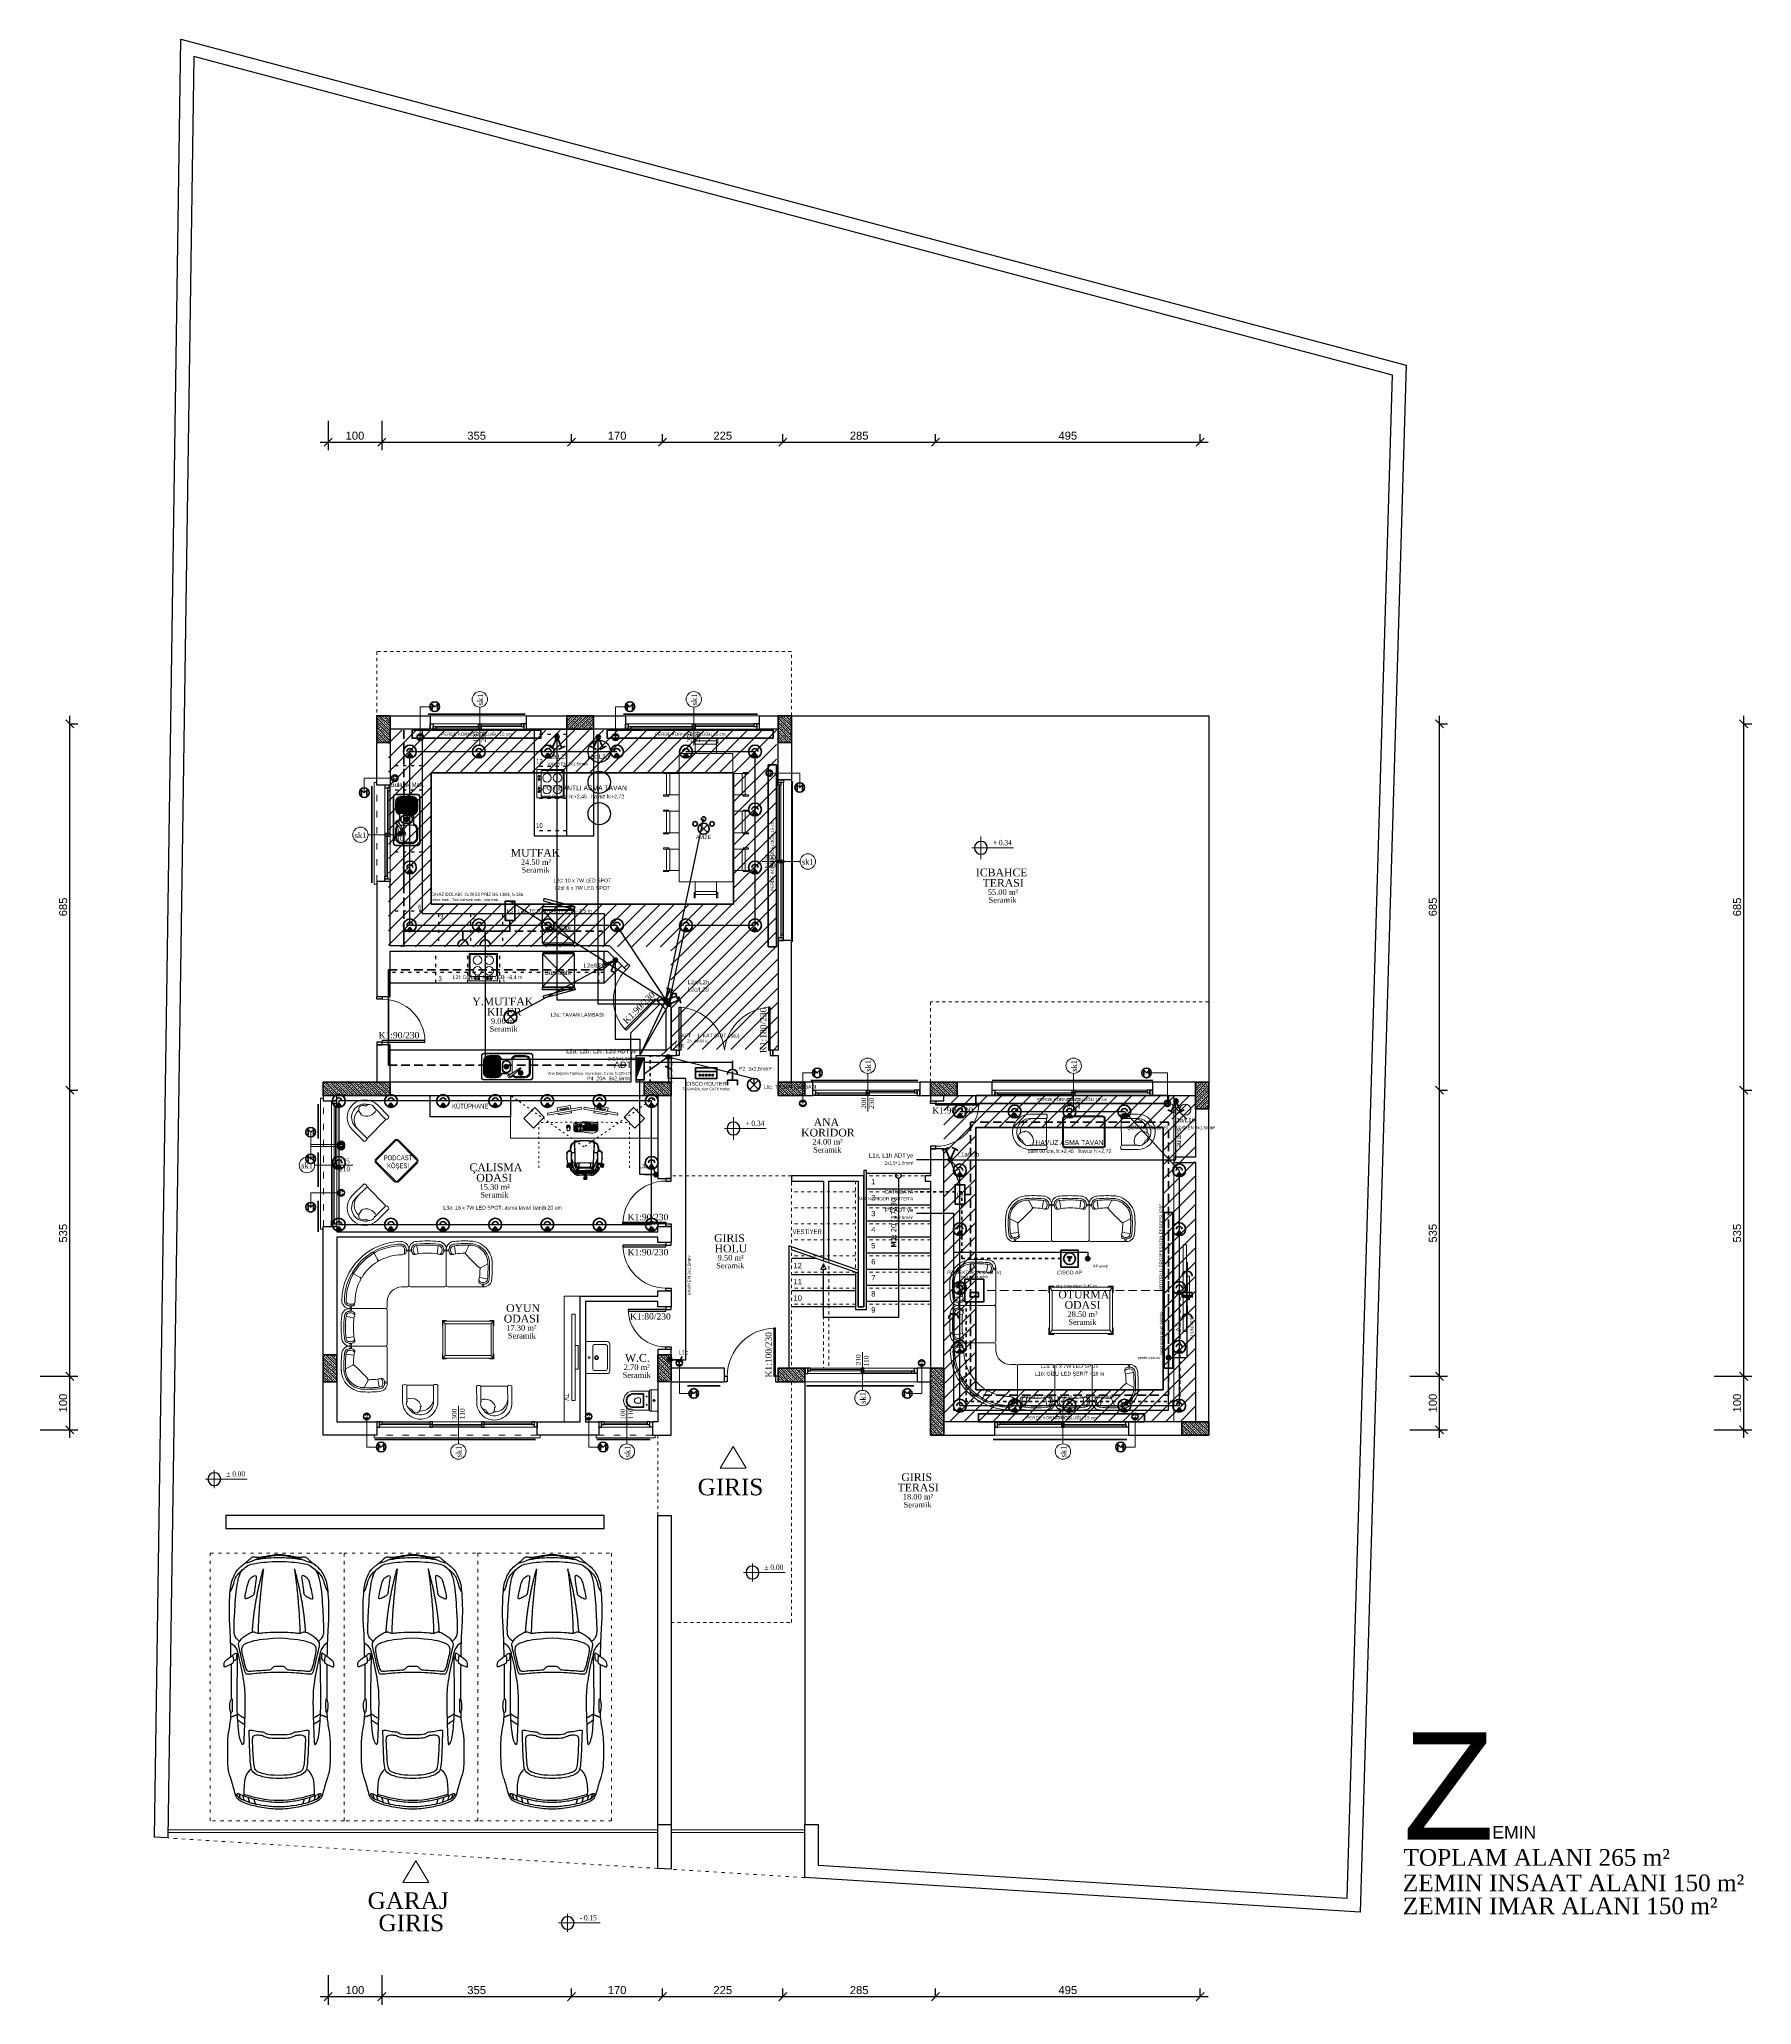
# Model space of a CAD drawing. Header units: centimetres. Extents: x 104975 to 122481, y -80380 to -76628.
# Drawn here: x 117050 to 120251, y -80380 to -76705 of the extents above; entities that cross this region are included whole.
import ezdxf
from ezdxf.enums import TextEntityAlignment as Align

# ---------------------------------------------------------------- set-up
doc = ezdxf.new("R2010")
doc.units = ezdxf.units.CM
for name, pattern in [('ACAD_ISO03W100', [30, 12, -18]), ('KAPI ACILIS', [12, 6, -6]), ('VK_DATA', [12, 6, -6]), ('VK_LED', [24, 16, -8])]:
    doc.linetypes.add(name, pattern=pattern)
for name, color, linetype, lineweight in [('000 DUVAR UPDATED', 30, 'Continuous', 35), ('00_DUVAR', 150, 'Continuous', 30), ('00_tefriş', 253, 'Continuous', 9), ('00_TEXT', 5, 'Continuous', 13), ('02 MERDIVEN IZDUSUM', 50, 'Continuous', 20), ('02 MERDIVEN KORKULUK', 30, 'Continuous', 25), ('02 MERDIVEN OK', 50, 'Continuous', 30), ('02 MERDIVEN PLAN', 90, 'Continuous', 25), ('04 DIS OLCU', 40, 'Continuous', 9), ('04 KA TAG', 171, 'Continuous', 18), ('04 PEN TAG', 71, 'Continuous', 18), ('04 pencere cam', 4, 'Continuous', 18), ('04 PENCERE DENIZLIK', 190, 'Continuous', 18), ('04 pencere kasa', 3, 'Continuous', 25), ('04 pencere plan', 2, 'Continuous', 18), ('7-Yazı-Ölçü(0.18)', 7, 'Continuous', 18), ('COLUMN4', 3, 'Continuous', 50), ('ELEVATION Pencere', 107, 'Continuous', 18), ('OL', 30, 'Continuous', 15), ('tarama', 2, 'Continuous', 18), ('TEFRİŞ                  0.20', 140, 'Continuous', 20), ('VK_ANAHTAR', 1, 'Continuous', 35), ('VK_ASMA_TAVAN', 6, 'Continuous', 35), ('VK_ASMA_TAVAN_TARAMA', 8, 'Continuous', 13), ('VK_AYDINLATMA_HATTI', 1, 'Continuous', 25), ('VK_DATA', 140, 'Continuous', 35), ('VK_KORNIS', 30, 'Continuous', 35), ('VK_LED', 5, 'Continuous', 50), ('VK_PANJUR', 40, 'Continuous', 35), ('VK_PANJUR_HATTI', 40, 'Continuous', 18), ('VK_PANO', 1, 'Continuous', 50), ('VK_PRIZ', 3, 'Continuous', 35), ('VK_PRIZ_HATTI', 3, 'Continuous', 25), ('VK_PROJEKSIYON', 4, 'Continuous', 35), ('VK_SAFT', 6, 'Continuous', 35), ('VK_SPOT', 1, 'Continuous', 35), ('VK_YAZI', 7, 'Continuous', 18), ('YAZI', 7, 'Continuous', 20)]:
    doc.layers.add(name, color=color, linetype=linetype, lineweight=lineweight)
for name, color, linetype in [('AKARSU', 30, 'Continuous'), ('Edges', 7, 'Continuous'), ('grid_yazi', 7, 'Continuous'), ('PL', 1, 'Continuous'), ('TEFRIŞ', 11, 'Continuous')]:
    doc.layers.add(name, color=color, linetype=linetype)
doc.styles.add('Arial_1', font='arial.ttf', dxfattribs={"height": 15})
doc.styles.add('doga', font='arial.ttf', dxfattribs={"height": 20})
doc.styles.add('Fam Text 1-100', font='arial.ttf', dxfattribs={"height": 15})
doc.styles.add('grid_yazi', font='arial.ttf', dxfattribs={"width": 0.7})
doc.styles.get("Standard").update_dxf_attribs({"font": 'times.ttf'})
doc.styles.add('VK', font='arial.ttf')
doc.dimstyles.new('Ic Olcu 1-100', dxfattribs={"dimscale": 30.48, "dimtxt": 15, "dimasz": 0.492126, "dimexe": 0.492126, "dimexo": 0.0625, "dimgap": 0.15, "dimtad": 1, "dimdsep": 46, "dimtxsty": 'Arial_1', "dimblk1": 'OBLIQUE', "dimblk2": 'OBLIQUE', "dimsah": 1, "dimcen": 0.09, "dimdle": 0.492126, "dimazin": 3, "dimtfac": 1, "dimtix": 1, "dimtmove": 0, "dimatfit": 3, "dimfxlon": 1, "dimtvp": 1, "dimtolj": 1, "dimarcsym": 2})

# ---------------------------------------------------------------- blocks, each defined once
blk = doc.blocks.new('vh11-a')
for points, knots in [([(2.599, 3.991), (2.599, 4.083), (2.628, 4.325), (2.691, 4.59), (2.771, 4.757), (2.849, 4.802), (3.032, 4.846), (3.141, 4.879), (3.324, 4.949), (3.716, 4.949), (3.979, 4.949), (4.214, 4.894), (4.349, 4.888), (4.414, 4.887)], [19.835151, 19.835151, 19.835151, 19.835151, 20.519121, 21.203092, 21.887063, 22.571033, 23.255004, 23.938975, 24.622946, 25.306916, 25.990887, 26.674858, 27.099305, 27.099305, 27.099305, 27.099305]), ([(2.642, 3.991), (2.642, 4.093), (2.663, 4.276), (2.692, 4.445), (2.748, 4.618), (2.795, 4.724), (2.828, 4.759), (2.892, 4.785), (2.901, 4.768), (2.851, 4.659), (2.796, 4.486), (2.759, 4.331), (2.728, 4.105), (2.728, 3.991)], [5.561507, 5.561507, 5.561507, 5.561507, 6.067098, 6.57269, 7.078281, 7.583873, 8.089464, 8.595056, 9.100647, 9.606239, 10.11183, 10.617422, 11.123013, 11.123013, 11.123013, 11.123013]), ([(5.307, 4.887), (5.217, 4.887), (5.044, 4.887), (4.773, 4.887), (4.653, 4.887)], [11.133324, 11.133324, 11.133324, 11.133324, 11.627502, 12.152011, 12.152011, 12.152011, 12.152011]), ([(5.453, 4.889), (5.583, 4.891), (5.902, 4.898), (6.132, 4.919), (6.438, 4.919), (6.695, 4.903), (6.837, 4.884), (6.954, 4.836), (7.058, 4.786), (7.147, 4.694), (7.198, 4.62), (7.234, 4.58), (7.293, 4.522), (7.319, 4.477), (7.315, 4.453), (7.305, 4.387), (7.327, 4.263), (7.36, 4.084), (7.36, 3.991)], [-10.881511, -10.881511, -10.881511, -10.881511, -10.25955, -9.575568, -8.891586, -8.207604, -7.523622, -6.83964, -6.155658, -5.471676, -4.787694, -4.103712, -3.41973, -2.735748, -2.051766, -1.367784, -0.683802, 0, 0, 0, 0]), ([(5.731, 4.727), (5.787, 4.792), (5.849, 4.825), (5.93, 4.831), (6.147, 4.827), (6.757, 4.79), (6.987, 4.737), (7.077, 4.673)], [0, 0, 0, 0, 0.929417, 1.858833, 2.78825, 3.717666, 4.634972, 4.634972, 4.634972, 4.634972]), ([(3.173, 3.991), (3.173, 4.16), (3.212, 4.348), (3.286, 4.494), (3.395, 4.519), (3.628, 4.537), (3.956, 4.545), (4.056, 4.55), (4.087, 4.551), (4.062, 4.44), (4.046, 4.309), (4.039, 4.268), (4.026, 4.252), (3.995, 4.204), (3.995, 4.08), (3.995, 3.991)], [6.295579, 6.295579, 6.295579, 6.295579, 6.779854, 7.264129, 7.748405, 8.23268, 8.716955, 9.20123, 9.685506, 10.169781, 10.654056, 11.138332, 11.622607, 12.106882, 12.591157, 12.591157, 12.591157, 12.591157]), ([(3.231, 3.991), (3.231, 4.125), (3.251, 4.255), (3.284, 4.357), (3.315, 4.429), (3.387, 4.453), (3.503, 4.466), (3.698, 4.476), (3.888, 4.487), (3.948, 4.482), (3.979, 4.453), (3.989, 4.416), (3.984, 4.33), (3.978, 4.295), (3.957, 4.257), (3.928, 4.204), (3.928, 4.101), (3.928, 3.991)], [5.278808, 5.278808, 5.278808, 5.278808, 5.630729, 5.98265, 6.33457, 6.686491, 7.038411, 7.390332, 7.742252, 8.094173, 8.446094, 8.798014, 9.149935, 9.501855, 9.853776, 10.205696, 10.557617, 10.557617, 10.557617, 10.557617]), ([(4.414, 3.094), (4.349, 3.093), (4.214, 3.087), (3.979, 3.033), (3.716, 3.033), (3.324, 3.033), (3.141, 3.102), (3.032, 3.135), (2.849, 3.179), (2.771, 3.224), (2.691, 3.392), (2.628, 3.657), (2.599, 3.899), (2.599, 3.991)], [12.570997, 12.570997, 12.570997, 12.570997, 12.995444, 13.679414, 14.363385, 15.047356, 15.731327, 16.415297, 17.099268, 17.783239, 18.467209, 19.15118, 19.835151, 19.835151, 19.835151, 19.835151]), ([(2.728, 3.991), (2.728, 3.876), (2.759, 3.651), (2.796, 3.496), (2.851, 3.323), (2.901, 3.214), (2.892, 3.197), (2.828, 3.223), (2.795, 3.257), (2.748, 3.363), (2.692, 3.537), (2.663, 3.705), (2.642, 3.889), (2.642, 3.991)], [0, 0, 0, 0, 0.505591, 1.011183, 1.516774, 2.022366, 2.527957, 3.033549, 3.53914, 4.044732, 4.550323, 5.055915, 5.561507, 5.561507, 5.561507, 5.561507]), ([(3.995, 3.991), (3.995, 3.902), (3.995, 3.778), (4.026, 3.729), (4.039, 3.713), (4.046, 3.673), (4.062, 3.541), (4.087, 3.43), (4.056, 3.432), (3.956, 3.437), (3.628, 3.445), (3.395, 3.463), (3.286, 3.488), (3.212, 3.633), (3.173, 3.821), (3.173, 3.991)], [0, 0, 0, 0, 0.484275, 0.96855, 1.452826, 1.937101, 2.421376, 2.905652, 3.389927, 3.874202, 4.358478, 4.842753, 5.327028, 5.811303, 6.295579, 6.295579, 6.295579, 6.295579]), ([(3.928, 3.991), (3.928, 3.88), (3.928, 3.778), (3.957, 3.724), (3.978, 3.686), (3.984, 3.652), (3.989, 3.566), (3.979, 3.529), (3.948, 3.5), (3.888, 3.494), (3.698, 3.505), (3.503, 3.516), (3.387, 3.529), (3.315, 3.553), (3.284, 3.625), (3.251, 3.726), (3.231, 3.857), (3.231, 3.991)], [0, 0, 0, 0, 0.35192, 0.703841, 1.055762, 1.407682, 1.759603, 2.111523, 2.463444, 2.815364, 3.167285, 3.519206, 3.871126, 4.223047, 4.574967, 4.926888, 5.278808, 5.278808, 5.278808, 5.278808]), ([(7.36, 3.991), (7.36, 3.898), (7.327, 3.719), (7.305, 3.595), (7.315, 3.529), (7.319, 3.504), (7.293, 3.46), (7.234, 3.401), (7.198, 3.361), (7.147, 3.288), (7.058, 3.196), (6.954, 3.146), (6.837, 3.097), (6.695, 3.078), (6.438, 3.062), (6.132, 3.062), (5.902, 3.083), (5.583, 3.091), (5.453, 3.093)], [0, 0, 0, 0, 0.683802, 1.367784, 2.051766, 2.735748, 3.41973, 4.103712, 4.787694, 5.471676, 6.155658, 6.83964, 7.523622, 8.207604, 8.891586, 9.575568, 10.25955, 10.881511, 10.881511, 10.881511, 10.881511]), ([(5.731, 3.254), (5.787, 3.19), (5.849, 3.156), (5.93, 3.15), (6.147, 3.155), (6.757, 3.191), (6.987, 3.244), (7.077, 3.309)], [0, 0, 0, 0, 0.929417, 1.858833, 2.78825, 3.717666, 4.634972, 4.634972, 4.634972, 4.634972]), ([(5.307, 3.094), (5.217, 3.095), (5.044, 3.095), (4.773, 3.095), (4.653, 3.095)], [11.133324, 11.133324, 11.133324, 11.133324, 11.627502, 12.152011, 12.152011, 12.152011, 12.152011])]:
    blk.add_open_spline(points, degree=3, knots=knots)
for points, degree in [([(5.708, 4.894), (5.676, 4.842), (5.599, 4.779), (5.519, 4.76), (5.421, 4.739), (5.175, 4.682), (4.931, 4.643), (4.79, 4.629), (4.568, 4.625), (4.328, 4.631), (4.012, 4.641), (3.867, 4.648), (3.796, 4.657), (3.81, 4.682), (3.914, 4.725), (4.06, 4.747), (4.363, 4.77), (4.694, 4.778), (5.519, 4.76)], 3), ([(4.367, 4.767), (4.332, 4.848), (4.318, 4.89)], 2), ([(4.66, 4.874), (4.659, 4.881), (4.644, 4.903), (4.508, 4.915), (4.424, 4.899), (4.4, 4.876), (4.418, 4.864), (4.478, 4.864), (4.652, 4.863), (4.662, 4.868), (4.66, 4.874)], 3), ([(5.418, 4.844), (5.434, 4.846), (5.46, 4.851), (5.467, 4.866), (5.449, 4.898), (5.384, 4.975), (5.351, 5.016), (5.293, 5.017), (5.258, 5.014), (5.255, 5.004), (5.268, 4.978), (5.314, 4.868), (5.327, 4.848), (5.363, 4.84), (5.402, 4.843), (5.418, 4.844)], 3), ([(5.46, 4.876), (5.492, 4.837), (5.515, 4.805), (5.518, 4.789), (5.487, 4.783), (5.425, 4.786), (5.387, 4.793), (5.38, 4.81), (5.37, 4.842)], 3), ([(6.664, 4.904), (6.726, 4.859), (6.826, 4.837), (6.924, 4.806), (7.01, 4.748), (7.081, 4.67), (7.161, 4.571), (7.194, 4.464), (7.231, 4.168), (7.231, 3.991)], 3), ([(2.791, 4.46), (2.748, 4.454), (2.693, 4.432)], 2), ([(2.824, 4.571), (2.778, 4.56), (2.725, 4.543)], 2), ([(2.763, 3.991), (2.758, 4.233), (2.819, 4.479), (2.875, 4.648)], 3), ([(2.859, 4.67), (2.795, 4.656), (2.76, 4.641)], 2), ([(2.886, 4.739), (2.839, 4.73), (2.792, 4.71)], 2), ([(3.354, 4.507), (3.262, 4.617), (3.165, 4.654), (2.85, 4.647)], 3), ([(4.267, 4.761), (4.225, 4.709), (4.184, 4.636)], 2), ([(4.386, 4.768), (4.333, 4.699), (4.301, 4.632)], 2), ([(5.155, 3.991), (5.155, 4.235), (5.13, 4.466), (5.117, 4.555), (5.124, 4.601), (5.142, 4.622), (5.274, 4.656), (5.508, 4.71), (5.633, 4.739), (5.687, 4.748), (5.727, 4.734), (5.806, 4.673), (5.85, 4.611), (5.907, 4.513), (5.918, 4.452), (5.892, 4.406), (5.884, 4.366), (5.905, 4.259), (5.911, 3.991)], 3), ([(5.268, 3.991), (5.268, 4.065), (5.258, 4.107), (5.23, 4.124), (5.202, 4.149), (5.195, 4.187), (5.19, 4.326), (5.175, 4.499), (5.169, 4.552), (5.181, 4.594), (5.317, 4.634), (5.499, 4.675), (5.603, 4.688), (5.667, 4.665), (5.725, 4.567), (5.785, 4.322), (5.801, 3.991)], 3), ([(5.91, 4.488), (6.496, 4.452), (7.093, 4.281)], 2), ([(6.964, 4.423), (6.971, 4.438), (6.933, 4.508), (6.899, 4.539), (6.829, 4.568), (6.713, 4.596), (6.542, 4.634), (6.526, 4.616), (6.532, 4.594), (6.586, 4.488), (6.608, 4.458), (6.665, 4.451), (6.887, 4.42), (6.956, 4.408), (6.964, 4.423)], 3), ([(7.198, 4.62), (7.226, 4.524), (7.258, 4.453), (7.282, 4.397), (7.312, 4.223), (7.345, 4.108), (7.345, 3.991)], 3), ([(7.266, 4.433), (7.292, 4.245), (7.306, 4.11), (7.306, 3.991)], 3), ([(7.093, 4.281), (6.401, 4.373), (5.889, 4.382)], 2), ([(2.875, 3.334), (2.819, 3.503), (2.758, 3.749), (2.763, 3.991)], 3), ([(5.911, 3.991), (5.905, 3.722), (5.884, 3.616), (5.892, 3.576), (5.918, 3.53), (5.907, 3.468), (5.85, 3.37), (5.806, 3.309), (5.727, 3.247), (5.687, 3.234), (5.633, 3.242), (5.508, 3.271), (5.274, 3.326), (5.142, 3.359), (5.124, 3.381), (5.117, 3.426), (5.13, 3.516), (5.155, 3.746), (5.155, 3.991)], 3), ([(5.801, 3.991), (5.785, 3.66), (5.725, 3.415), (5.667, 3.317), (5.603, 3.294), (5.499, 3.307), (5.317, 3.348), (5.181, 3.388), (5.169, 3.429), (5.175, 3.483), (5.19, 3.656), (5.195, 3.795), (5.202, 3.832), (5.23, 3.858), (5.258, 3.875), (5.268, 3.916), (5.268, 3.991)], 3), ([(7.093, 3.701), (6.401, 3.608), (5.889, 3.6)], 2), ([(5.91, 3.493), (6.496, 3.529), (7.093, 3.701)], 2), ([(7.231, 3.991), (7.231, 3.814), (7.194, 3.517), (7.161, 3.411), (7.081, 3.311), (7.01, 3.234), (6.924, 3.176), (6.826, 3.144), (6.726, 3.122), (6.664, 3.078)], 3), ([(7.345, 3.991), (7.345, 3.874), (7.312, 3.758), (7.282, 3.584), (7.258, 3.528), (7.226, 3.458), (7.198, 3.361)], 3), ([(7.306, 3.991), (7.306, 3.872), (7.292, 3.736), (7.266, 3.548)], 3), ([(2.791, 3.522), (2.748, 3.528), (2.693, 3.55)], 2), ([(2.824, 3.41), (2.778, 3.422), (2.725, 3.438)], 2), ([(2.859, 3.312), (2.795, 3.325), (2.76, 3.341)], 2), ([(3.354, 3.475), (3.262, 3.365), (3.165, 3.327), (2.85, 3.334)], 3), ([(5.708, 3.087), (5.676, 3.14), (5.599, 3.203), (5.519, 3.221), (5.421, 3.243), (5.175, 3.3), (4.931, 3.339), (4.79, 3.353), (4.568, 3.357), (4.328, 3.35), (4.012, 3.34), (3.867, 3.333), (3.796, 3.324), (3.81, 3.299), (3.914, 3.256), (4.06, 3.234), (4.363, 3.212), (4.694, 3.203), (5.519, 3.221)], 3), ([(4.267, 3.22), (4.225, 3.272), (4.184, 3.346)], 2), ([(4.386, 3.214), (4.333, 3.282), (4.301, 3.349)], 2), ([(6.964, 3.558), (6.971, 3.544), (6.933, 3.473), (6.899, 3.442), (6.829, 3.414), (6.713, 3.386), (6.542, 3.348), (6.526, 3.366), (6.532, 3.388), (6.586, 3.494), (6.608, 3.523), (6.665, 3.53), (6.887, 3.561), (6.956, 3.573), (6.964, 3.558)], 3), ([(2.886, 3.243), (2.839, 3.251), (2.792, 3.272)], 2), ([(4.367, 3.215), (4.332, 3.133), (4.318, 3.091)], 2), ([(4.66, 3.107), (4.659, 3.1), (4.644, 3.078), (4.508, 3.067), (4.424, 3.082), (4.4, 3.106), (4.418, 3.117), (4.478, 3.118), (4.652, 3.119), (4.662, 3.114), (4.66, 3.107)], 3), ([(5.418, 3.137), (5.434, 3.135), (5.46, 3.131), (5.467, 3.115), (5.449, 3.083), (5.384, 3.006), (5.351, 2.966), (5.293, 2.965), (5.258, 2.968), (5.255, 2.978), (5.268, 3.003), (5.314, 3.114), (5.327, 3.134), (5.363, 3.142), (5.402, 3.139), (5.418, 3.137)], 3), ([(5.46, 3.105), (5.492, 3.145), (5.515, 3.177), (5.518, 3.193), (5.487, 3.199), (5.425, 3.195), (5.387, 3.188), (5.38, 3.171), (5.37, 3.14)], 3)]:
    blk.add_open_spline(points, degree=degree)
blk = doc.blocks.new('oda ismi-flat-1-flat-2-flat-1')
at = {"layer": 'YAZI'}
for tag, height, p in [('ODAISMI', 25.9, (32.8, 3.2)), ('ODAISMI', 25.9, (32.8, -31.5)), ('METREKARE', 18.7, (32.6, -58.7)), ('MALZEME', 18.7, (34.4, -85.1))]:
    blk.add_attdef(tag, text='', height=height, dxfattribs=at).set_placement(p, align=Align.CENTER)
blk = doc.blocks.new('evye2li')
at = {"layer": 'TEFRİŞ                  0.20'}
for p, q in [((-2.5, 0), (-3.5, 0)), ((-2.4, 0.8), (-3.3, 1.1)), ((-2, 1.5), (-2.8, 2.1)), ((-1.5, 2), (-2.1, 2.8)), ((-0.8, 2.4), (-1.1, 3.3)), ((0, 2.5), (0, 3.5)), ((0.8, 2.4), (1.1, 3.3)), ((1.5, 2), (2.1, 2.8)), ((2, 1.5), (2.8, 2.1)), ((2.4, 0.8), (3.3, 1.1)), ((2.5, 0), (3.5, 0)), ((9.5, 26.9), (8.5, 26.9)), ((9.6, 27.7), (8.6, 28)), ((9.6, 26.2), (8.6, 25.8)), ((9.9, 28.4), (9.1, 29)), ((9.9, 25.5), (9.1, 24.9)), ((10.5, 29), (9.9, 29.8)), ((10.5, 24.9), (9.9, 24.1)), ((11.2, 29.3), (10.9, 30.3)), ((11.2, 24.6), (10.9, 23.6)), ((12, 29.4), (12, 30.4)), ((12, 24.4), (12, 23.4)), ((12.7, 29.3), (13, 30.3)), ((12.7, 24.6), (13, 23.6)), ((13.4, 29), (14, 29.8)), ((13.4, 24.9), (14, 24.1)), ((14, 28.4), (14.8, 29)), ((14, 25.5), (14.8, 24.9)), ((14.3, 27.7), (15.3, 28)), ((14.3, 26.2), (15.3, 25.8)), ((14.5, 26.9), (15.5, 26.9)), ((-2.4, -0.8), (-3.3, -1.1)), ((-2, -1.5), (-2.8, -2.1)), ((-1.5, -2), (-2.1, -2.8)), ((-0.8, -2.4), (-1.1, -3.3)), ((0, -2.5), (0, -3.5)), ((0.8, -2.4), (1.1, -3.3)), ((1.5, -2), (2.1, -2.8)), ((2, -1.5), (2.8, -2.1)), ((2.4, -0.8), (3.3, -1.1))]:
    blk.add_line(p, q, dxfattribs=at)
for points in [[(32, 73.6), (-8, 73.6, 0.414214), (-13, 68.6), (-13, -17.7, 0.414214), (-8, -22.7), (32, -22.7, 0.414214), (37, -17.7), (37, 68.6, 0.414214)], [(32, 73.6), (-8, 73.6, 0.414214), (-13, 68.6), (-13, -17.7, 0.414214), (-8, -22.7), (32, -22.7, 0.414214), (37, -17.7), (37, 68.6, 0.414214)], [(32, 72.6), (-8, 72.6, 0.414214), (-12, 68.6), (-12, -17.7, 0.414214), (-8, -21.7), (32, -21.7, 0.414214), (36, -17.7), (36, 68.6, 0.414214)], [(0, 67.1, 0.346306), (-6.5, 58.8), (-6.5, 45.8, 0.336001), (-0.3, 37.6), (24.3, 37.6, 0.336001), (30.5, 45.8), (30.5, 58.8, 0.346306), (23.9, 67.1)], [(-4.5, 62.6, 0.131326), (-5.5, 58.8), (-5.5, 45.8, 0.131326), (-4.5, 42)], [(-3.5, 40.7, 0.044958), (-2.5, 39.8), (-2.5, 64.8, 0.044958), (-3.5, 63.9)], [(-1, 38.9, 0.02988), (-0.2, 38.6), (0, 38.6), (0, 66, 0.035411), (-1, 65.7)], [(25, 38.9), (25, 65.7, 0.035411), (24, 66), (24, 38.6), (24.1, 38.6, 0.02988)], [(26.5, 64.8), (26.5, 39.8, 0.044958), (27.5, 40.7), (27.5, 63.9, 0.044958)], [(28.5, 42, 0.131326), (29.5, 45.8), (29.5, 58.8, 0.131326), (28.5, 62.6)], [(18.3, 18.9), (5.6, 18.9, -0.657653), (5.6, 34.5), (18.3, 34.5, -0.657653)], [(18.2, 19.9), (5.7, 19.9, -0.625367), (5.7, 33.5), (18.2, 33.5, -0.625367)]]:
    blk.add_lwpolyline(points, format="xyb", close=True, dxfattribs=at)
for points in [[(-4.8, 16.4, 0.232928), (-9, 7.7), (-9, -7.7, 0.345302), (-0.7, -18.3), (24.6, -18.3, 0.345302), (33, -7.7), (33, 7.7, 0.322254), (25.5, 18.1), (25.5, 35.3, 0.322254), (33, 45.8), (33, 58.9, 0.345302), (24.6, 69.6), (-0.7, 69.6, 0.345302), (-9, 58.9), (-9, 45.8, 0.322254), (-1.5, 35.3), (-1.5, 24.7)], [(-4.1, 15.6, 0.232992), (-8, 7.7), (-8, -7.7, 0.341999), (-0.5, -17.3), (24.5, -17.3, 0.341999), (32, -7.7), (32, 7.7, 0.341999), (24.5, 17.3), (24.5, 36.1, 0.341999), (32, 45.8), (32, 58.9, 0.341999), (24.5, 68.6), (-0.5, 68.6, 0.341999), (-8, 58.9), (-8, 45.8, 0.341999), (-0.5, 36.1), (-0.5, 23.1)], [(-3.1, 20.8), (10, 0.5), (8.4, -0.7), (-6.3, 18.4, -1.095033), (-3.1, 20.8)], [(-3.2, 14.4, 0.233117), (-6.5, 7.7), (-6.5, -7.7, 0.336001), (-0.3, -15.8), (24.3, -15.8, 0.336001), (30.5, -7.7), (30.5, 7.7, 0.346306), (23.9, 15.9), (0.6, 15.9)]]:
    blk.add_lwpolyline(points, format="xyb", dxfattribs=at)
for points in [[(1.5, 38.6), (2.5, 38.6), (2.5, 66.1), (1.5, 66.1)], [(4, 38.6), (5, 38.6), (5, 66.1), (4, 66.1)], [(6.5, 38.6), (7.5, 38.6), (7.5, 66.1), (6.5, 66.1)], [(9, 38.6), (10, 38.6), (10, 66.1), (9, 66.1)], [(11.5, 38.6), (12.5, 38.6), (12.5, 66.1), (11.5, 66.1)], [(14, 38.6), (15, 38.6), (15, 66.1), (14, 66.1)], [(16.5, 38.6), (17.5, 38.6), (17.5, 66.1), (16.5, 66.1)], [(19, 38.6), (20, 38.6), (20, 66.1), (19, 66.1)], [(21.5, 38.6), (22.5, 38.6), (22.5, 66.1), (21.5, 66.1)]]:
    blk.add_lwpolyline(points, close=True, dxfattribs=at)
for centre, radius in [((0, 0), 4.5), ((0, 0), 3.5), ((0, 0), 2.5), ((0, 0), 0.548), ((12, 26.9), 4.5), ((12, 26.9), 3.5), ((12, 26.9), 2.5), ((12, 26.9), 0.548)]:
    blk.add_circle(centre, radius, dxfattribs=at)
blk.add_arc((-5.3, 20.4), 3.77, 5.4767, 274.9701, dxfattribs=at)
blk = doc.blocks.new('fdfdggdsdgf')
at = {"layer": 'TEFRİŞ                  0.20'}
for p, q in [((56340.7, -20733.8), (56340.7, -20784.8)), ((56340.7, -20733.8), (56393.7, -20733.8)), ((56340.7, -20733.8), (56340.7, -20784.8)), ((56340.7, -20733.8), (56393.7, -20733.8)), ((56342.7, -20737.3), (56342.7, -20775.3)), ((56391.7, -20737.3), (56391.7, -20775.3)), ((56391.7, -20737.3), (56391.7, -20775.3)), ((56393.7, -20733.8), (56393.7, -20784.8)), ((56393.7, -20733.8), (56393.7, -20784.8)), ((56393.7, -20784.8), (56340.7, -20784.8)), ((56393.7, -20784.8), (56340.7, -20784.8)), ((56344.2, -20776.8), (56364.7, -20776.8)), ((56352, -20778.8), (56351.2, -20779.3)), ((56352, -20778.8), (56351.2, -20779.3)), ((56353, -20782.7), (56351.2, -20779.3)), ((56353, -20782.7), (56351.2, -20779.3)), ((56353.9, -20782.2), (56352, -20778.8)), ((56353.9, -20782.2), (56352, -20778.8)), ((56353.9, -20782.2), (56353, -20782.7)), ((56353.9, -20782.2), (56353, -20782.7)), ((56358, -20778.8), (56357.2, -20779.3)), ((56358, -20778.8), (56357.2, -20779.3)), ((56359, -20782.7), (56357.2, -20779.3)), ((56359, -20782.7), (56357.2, -20779.3)), ((56359.9, -20782.2), (56358, -20778.8)), ((56359.9, -20782.2), (56358, -20778.8)), ((56359.9, -20782.2), (56359, -20782.7)), ((56359.9, -20782.2), (56359, -20782.7)), ((56390.2, -20776.8), (56364.7, -20776.8)), ((56374.5, -20778.8), (56373.6, -20779.3)), ((56374.5, -20778.8), (56373.6, -20779.3)), ((56375.5, -20782.7), (56373.6, -20779.3)), ((56375.5, -20782.7), (56373.6, -20779.3)), ((56376.4, -20782.2), (56374.5, -20778.8)), ((56376.4, -20782.2), (56374.5, -20778.8)), ((56376.4, -20782.2), (56375.5, -20782.7)), ((56376.4, -20782.2), (56375.5, -20782.7)), ((56380.5, -20778.8), (56379.6, -20779.3)), ((56380.5, -20778.8), (56379.6, -20779.3)), ((56381.5, -20782.7), (56379.6, -20779.3)), ((56381.5, -20782.7), (56379.6, -20779.3)), ((56382.4, -20782.2), (56380.5, -20778.8)), ((56382.4, -20782.2), (56380.5, -20778.8)), ((56382.4, -20782.2), (56381.5, -20782.7)), ((56382.4, -20782.2), (56381.5, -20782.7))]:
    blk.add_line(p, q, dxfattribs=at)
blk.add_lwpolyline([(56340.7, -20784.8), (56340.7, -20733.8), (56393.7, -20733.8), (56393.7, -20784.8)], close=True, dxfattribs=at)
for points in [[(56364.7, -20735.8), (56344.2, -20735.8, 0.414214), (56342.7, -20737.3, -0.414214), (56344.2, -20735.8)], [(56390.2, -20735.8), (56364.7, -20735.8), (56390.2, -20735.8, -0.414214), (56391.7, -20737.3, 0.414214)]]:
    blk.add_lwpolyline(points, format="xyb", close=True, dxfattribs=at)
blk.add_lwpolyline([(56342.7, -20737.3), (56342.7, -20775.3, 0.414214), (56344.2, -20776.8), (56364.7, -20776.8), (56390.2, -20776.8)], format="xyb", dxfattribs=at)
for centre in [(56356.2, -20746.4), (56356.2, -20766.1), (56378.2, -20746.4), (56378.2, -20766.1)]:
    blk.add_circle(centre, 8, dxfattribs=at)
for centre, radius, start, end in [((56344.2, -20775.3), 1.5, 180, 270), ((56352.5, -20780.8), 2, 132.9888, 284.0337), ((56352.5, -20780.8), 2, 132.9888, 284.0337), ((56352.5, -20780.8), 2, 312.9888, 104.0337), ((56352.5, -20780.8), 2, 312.9888, 104.0337), ((56358.5, -20780.8), 2, 132.9888, 284.0337), ((56358.5, -20780.8), 2, 132.9888, 284.0337), ((56358.5, -20780.8), 2, 312.9888, 104.0337), ((56358.5, -20780.8), 2, 312.9888, 104.0337), ((56375, -20780.8), 2, 132.9888, 284.0337), ((56375, -20780.8), 2, 132.9888, 284.0337), ((56375, -20780.8), 2, 312.9888, 104.0337), ((56375, -20780.8), 2, 312.9888, 104.0337), ((56381, -20780.8), 2, 132.9888, 284.0337), ((56381, -20780.8), 2, 132.9888, 284.0337), ((56381, -20780.8), 2, 312.9888, 104.0337), ((56381, -20780.8), 2, 312.9888, 104.0337), ((56390.2, -20775.3), 1.5, 270, 0), ((56390.2, -20775.3), 1.5, 270, 0)]:
    blk.add_arc(centre, radius, start, end, dxfattribs=at)
blk = doc.blocks.new('FGNGFNF')
at = {"layer": '00_tefriş'}
for p, q in [((65007.4, -25803.7), (65007.4, -25793.7)), ((65007.4, -25793.7), (65009.4, -25793.7)), ((65007.4, -25801.7), (65009.4, -25801.7)), ((65009.4, -25803.7), (65007.4, -25803.7)), ((65009.4, -25793.7), (65009.4, -25799.7)), ((65009.4, -25823.2), (65009.4, -25799.7)), ((65009.4, -25799.7), (65049.4, -25799.7)), ((65009.4, -25801.7), (65009.4, -25803.7)), ((65049.4, -25805.7), (65009.4, -25805.7)), ((65049.4, -25799.7), (65049.4, -25793.7)), ((65049.4, -25793.7), (65051.4, -25793.7)), ((65049.4, -25799.7), (65049.4, -25823.2)), ((65049.4, -25803.7), (65049.4, -25801.7)), ((65049.4, -25801.7), (65051.4, -25801.7)), ((65051.4, -25803.7), (65049.4, -25803.7)), ((65051.4, -25793.7), (65051.4, -25803.7)), ((64949.8, -25842.8), (64959.8, -25842.8)), ((64949.8, -25844.8), (64949.8, -25842.8)), ((64955.8, -25844.8), (64949.8, -25844.8)), ((64955.8, -25844.8), (64979.4, -25844.8)), ((64955.8, -25884.8), (64955.8, -25844.8)), ((64957.8, -25844.8), (64957.8, -25842.8)), ((64959.8, -25844.8), (64957.8, -25844.8)), ((64959.8, -25842.8), (64959.8, -25844.8)), ((64961.8, -25844.8), (64961.8, -25884.8)), ((65102.9, -25844.8), (65079.4, -25844.8)), ((65096.9, -25844.8), (65096.9, -25884.8)), ((65098.9, -25842.8), (65098.9, -25844.8)), ((65108.9, -25842.8), (65098.9, -25842.8)), ((65098.9, -25844.8), (65100.9, -25844.8)), ((65100.9, -25844.8), (65100.9, -25842.8)), ((65102.9, -25844.8), (65108.9, -25844.8)), ((65102.9, -25884.8), (65102.9, -25844.8)), ((65108.9, -25844.8), (65108.9, -25842.8)), ((64949.8, -25884.8), (64955.8, -25884.8)), ((64949.8, -25886.8), (64949.8, -25884.8)), ((64959.8, -25886.8), (64949.8, -25886.8)), ((64979.4, -25884.8), (64955.8, -25884.8)), ((64957.8, -25886.8), (64957.8, -25884.8)), ((64957.8, -25884.8), (64959.8, -25884.8)), ((64959.8, -25884.8), (64959.8, -25886.8)), ((65079.4, -25884.8), (65102.9, -25884.8)), ((65098.9, -25884.8), (65098.9, -25886.8)), ((65100.9, -25884.8), (65098.9, -25884.8)), ((65098.9, -25886.8), (65108.9, -25886.8)), ((65100.9, -25886.8), (65100.9, -25884.8)), ((65108.9, -25884.8), (65102.9, -25884.8)), ((65108.9, -25886.8), (65108.9, -25884.8)), ((64949.8, -25913.4), (64959.8, -25913.4)), ((64949.8, -25915.4), (64949.8, -25913.4)), ((64955.8, -25915.4), (64949.8, -25915.4)), ((64955.8, -25915.4), (64979.4, -25915.4)), ((64955.8, -25955.4), (64955.8, -25915.4)), ((64957.8, -25915.4), (64957.8, -25913.4)), ((64959.8, -25915.4), (64957.8, -25915.4)), ((64959.8, -25913.4), (64959.8, -25915.4)), ((64961.8, -25915.4), (64961.8, -25955.4)), ((65102.9, -25915.4), (65079.4, -25915.4)), ((65096.9, -25915.4), (65096.9, -25955.4)), ((65098.9, -25913.4), (65098.9, -25915.4)), ((65108.9, -25913.4), (65098.9, -25913.4)), ((65098.9, -25915.4), (65100.9, -25915.4)), ((65100.9, -25915.4), (65100.9, -25913.4)), ((65102.9, -25915.4), (65108.9, -25915.4)), ((65102.9, -25955.4), (65102.9, -25915.4)), ((65108.9, -25915.4), (65108.9, -25913.4)), ((64949.8, -25955.4), (64955.8, -25955.4)), ((64949.8, -25957.4), (64949.8, -25955.4)), ((64959.8, -25957.4), (64949.8, -25957.4)), ((64979.4, -25955.4), (64955.8, -25955.4)), ((64957.8, -25957.4), (64957.8, -25955.4)), ((64957.8, -25955.4), (64959.8, -25955.4)), ((64959.8, -25955.4), (64959.8, -25957.4)), ((65079.4, -25955.4), (65102.9, -25955.4)), ((65098.9, -25955.4), (65098.9, -25957.4)), ((65100.9, -25955.4), (65098.9, -25955.4)), ((65098.9, -25957.4), (65108.9, -25957.4)), ((65100.9, -25957.4), (65100.9, -25955.4)), ((65108.9, -25955.4), (65102.9, -25955.4)), ((65108.9, -25957.4), (65108.9, -25955.4)), ((64949.8, -25983.9), (64959.8, -25983.9)), ((64949.8, -25985.9), (64949.8, -25983.9)), ((64955.8, -25985.9), (64949.8, -25985.9)), ((64955.8, -25985.9), (64979.4, -25985.9)), ((64955.8, -26025.9), (64955.8, -25985.9)), ((64957.8, -25985.9), (64957.8, -25983.9)), ((64959.8, -25985.9), (64957.8, -25985.9)), ((64959.8, -25983.9), (64959.8, -25985.9)), ((64961.8, -25985.9), (64961.8, -26025.9)), ((65102.9, -25985.9), (65079.4, -25985.9)), ((65096.9, -25985.9), (65096.9, -26025.9)), ((65098.9, -25983.9), (65098.9, -25985.9)), ((65108.9, -25983.9), (65098.9, -25983.9)), ((65098.9, -25985.9), (65100.9, -25985.9)), ((65100.9, -25985.9), (65100.9, -25983.9)), ((65102.9, -25985.9), (65108.9, -25985.9)), ((65102.9, -26025.9), (65102.9, -25985.9)), ((65108.9, -25985.9), (65108.9, -25983.9)), ((64949.8, -26025.9), (64955.8, -26025.9)), ((64949.8, -26027.9), (64949.8, -26025.9)), ((64959.8, -26027.9), (64949.8, -26027.9)), ((64979.4, -26025.9), (64955.8, -26025.9)), ((64957.8, -26027.9), (64957.8, -26025.9)), ((64957.8, -26025.9), (64959.8, -26025.9)), ((64959.8, -26025.9), (64959.8, -26027.9)), ((65079.4, -26025.9), (65102.9, -26025.9)), ((65098.9, -26025.9), (65098.9, -26027.9)), ((65100.9, -26025.9), (65098.9, -26025.9)), ((65098.9, -26027.9), (65108.9, -26027.9)), ((65100.9, -26027.9), (65100.9, -26025.9)), ((65108.9, -26025.9), (65102.9, -26025.9)), ((65108.9, -26027.9), (65108.9, -26025.9)), ((65009.4, -26082.8), (65007.4, -26082.8)), ((65007.4, -26082.8), (65007.4, -26092.8)), ((65007.4, -26084.8), (65009.4, -26084.8)), ((65009.4, -26063.2), (65009.4, -26086.8)), ((65049.4, -26080.8), (65009.4, -26080.8)), ((65009.4, -26084.8), (65009.4, -26082.8)), ((65009.4, -26092.8), (65009.4, -26086.8)), ((65009.4, -26086.8), (65049.4, -26086.8)), ((65049.4, -26086.8), (65049.4, -26063.2)), ((65051.4, -26082.8), (65049.4, -26082.8)), ((65049.4, -26082.8), (65049.4, -26084.8)), ((65049.4, -26084.8), (65051.4, -26084.8)), ((65049.4, -26086.8), (65049.4, -26092.8)), ((65051.4, -26092.8), (65051.4, -26082.8)), ((65007.4, -26092.8), (65009.4, -26092.8)), ((65049.4, -26092.8), (65051.4, -26092.8))]:
    blk.add_line(p, q, dxfattribs=at)
for points in [[(64979.4, -26063.2), (65079.4, -26063.2), (65079.4, -25823.2), (64979.4, -25823.2)], [(65009.4, -25793.7), (65007.4, -25793.7), (65007.4, -25801.7), (65009.4, -25801.7), (65009.4, -25799.7)], [(65009.4, -25801.7), (65007.4, -25801.7), (65007.4, -25803.7), (65009.4, -25803.7)], [(65049.4, -25799.7), (65009.4, -25799.7), (65009.4, -25801.7), (65009.4, -25801.7), (65009.4, -25803.7), (65009.4, -25805.7), (65049.4, -25805.7)], [(65049.4, -25805.7), (65009.4, -25805.7), (65009.4, -25823.2), (65049.4, -25823.2)], [(65051.4, -25793.7), (65049.4, -25793.7), (65049.4, -25799.7), (65049.4, -25801.7), (65051.4, -25801.7)], [(65051.4, -25801.7), (65049.4, -25801.7), (65049.4, -25803.7), (65051.4, -25803.7)], [(64949.8, -25842.8), (64949.8, -25844.8), (64955.8, -25844.8), (64957.8, -25844.8), (64957.8, -25842.8)], [(64955.8, -25844.8), (64955.8, -25884.8), (64957.8, -25884.8), (64957.8, -25884.8), (64959.8, -25884.8), (64961.8, -25884.8), (64961.8, -25844.8)], [(64957.8, -25842.8), (64957.8, -25844.8), (64959.8, -25844.8), (64959.8, -25842.8)], [(64961.8, -25844.8), (64961.8, -25884.8), (64979.4, -25884.8), (64979.4, -25844.8)], [(65096.9, -25844.8), (65096.9, -25884.8), (65079.4, -25884.8), (65079.4, -25844.8)], [(65102.9, -25844.8), (65102.9, -25884.8), (65100.9, -25884.8), (65100.9, -25884.8), (65098.9, -25884.8), (65096.9, -25884.8), (65096.9, -25844.8)], [(65100.9, -25842.8), (65100.9, -25844.8), (65098.9, -25844.8), (65098.9, -25842.8)], [(65108.9, -25842.8), (65108.9, -25844.8), (65102.9, -25844.8), (65100.9, -25844.8), (65100.9, -25842.8)], [(64949.8, -25884.8), (64949.8, -25886.8), (64957.8, -25886.8), (64957.8, -25884.8), (64955.8, -25884.8)], [(64957.8, -25884.8), (64957.8, -25886.8), (64959.8, -25886.8), (64959.8, -25884.8)], [(65100.9, -25884.8), (65100.9, -25886.8), (65098.9, -25886.8), (65098.9, -25884.8)], [(65108.9, -25884.8), (65108.9, -25886.8), (65100.9, -25886.8), (65100.9, -25884.8), (65102.9, -25884.8)], [(64949.8, -25913.4), (64949.8, -25915.4), (64955.8, -25915.4), (64957.8, -25915.4), (64957.8, -25913.4)], [(64955.8, -25915.4), (64955.8, -25955.4), (64957.8, -25955.4), (64957.8, -25955.4), (64959.8, -25955.4), (64961.8, -25955.4), (64961.8, -25915.4)], [(64957.8, -25913.4), (64957.8, -25915.4), (64959.8, -25915.4), (64959.8, -25913.4)], [(64961.8, -25915.4), (64961.8, -25955.4), (64979.4, -25955.4), (64979.4, -25915.4)], [(65096.9, -25915.4), (65096.9, -25955.4), (65079.4, -25955.4), (65079.4, -25915.4)], [(65102.9, -25915.4), (65102.9, -25955.4), (65100.9, -25955.4), (65100.9, -25955.4), (65098.9, -25955.4), (65096.9, -25955.4), (65096.9, -25915.4)], [(65100.9, -25913.4), (65100.9, -25915.4), (65098.9, -25915.4), (65098.9, -25913.4)], [(65108.9, -25913.4), (65108.9, -25915.4), (65102.9, -25915.4), (65100.9, -25915.4), (65100.9, -25913.4)], [(64949.8, -25955.4), (64949.8, -25957.4), (64957.8, -25957.4), (64957.8, -25955.4), (64955.8, -25955.4)], [(64957.8, -25955.4), (64957.8, -25957.4), (64959.8, -25957.4), (64959.8, -25955.4)], [(65100.9, -25955.4), (65100.9, -25957.4), (65098.9, -25957.4), (65098.9, -25955.4)], [(65108.9, -25955.4), (65108.9, -25957.4), (65100.9, -25957.4), (65100.9, -25955.4), (65102.9, -25955.4)], [(64949.8, -25983.9), (64949.8, -25985.9), (64955.8, -25985.9), (64957.8, -25985.9), (64957.8, -25983.9)], [(64955.8, -25985.9), (64955.8, -26025.9), (64957.8, -26025.9), (64957.8, -26025.9), (64959.8, -26025.9), (64961.8, -26025.9), (64961.8, -25985.9)], [(64957.8, -25983.9), (64957.8, -25985.9), (64959.8, -25985.9), (64959.8, -25983.9)], [(64961.8, -25985.9), (64961.8, -26025.9), (64979.4, -26025.9), (64979.4, -25985.9)], [(65096.9, -25985.9), (65096.9, -26025.9), (65079.4, -26025.9), (65079.4, -25985.9)], [(65102.9, -25985.9), (65102.9, -26025.9), (65100.9, -26025.9), (65100.9, -26025.9), (65098.9, -26025.9), (65096.9, -26025.9), (65096.9, -25985.9)], [(65100.9, -25983.9), (65100.9, -25985.9), (65098.9, -25985.9), (65098.9, -25983.9)], [(65108.9, -25983.9), (65108.9, -25985.9), (65102.9, -25985.9), (65100.9, -25985.9), (65100.9, -25983.9)], [(64949.8, -26025.9), (64949.8, -26027.9), (64957.8, -26027.9), (64957.8, -26025.9), (64955.8, -26025.9)], [(64957.8, -26025.9), (64957.8, -26027.9), (64959.8, -26027.9), (64959.8, -26025.9)], [(65100.9, -26025.9), (65100.9, -26027.9), (65098.9, -26027.9), (65098.9, -26025.9)], [(65108.9, -26025.9), (65108.9, -26027.9), (65100.9, -26027.9), (65100.9, -26025.9), (65102.9, -26025.9)], [(65009.4, -26084.8), (65007.4, -26084.8), (65007.4, -26082.8), (65009.4, -26082.8)], [(65009.4, -26092.8), (65007.4, -26092.8), (65007.4, -26084.8), (65009.4, -26084.8), (65009.4, -26086.8)], [(65049.4, -26080.8), (65009.4, -26080.8), (65009.4, -26063.2), (65049.4, -26063.2)], [(65049.4, -26086.8), (65009.4, -26086.8), (65009.4, -26084.8), (65009.4, -26084.8), (65009.4, -26082.8), (65009.4, -26080.8), (65049.4, -26080.8)], [(65051.4, -26084.8), (65049.4, -26084.8), (65049.4, -26082.8), (65051.4, -26082.8)], [(65051.4, -26092.8), (65049.4, -26092.8), (65049.4, -26086.8), (65049.4, -26084.8), (65051.4, -26084.8)]]:
    blk.add_lwpolyline(points, close=True, dxfattribs=at)
blk = doc.blocks.new('fsdgfsdgsdf')
at = {"layer": 'TEFRIŞ'}
for p, q in [((65164.9, -72661.4), (65104.9, -72723.3)), ((65164.9, -72723.3), (65104.9, -72661.4)), ((65104.9, -72661.4), (65104.9, -72723.3)), ((65164.9, -72661.4), (65104.9, -72661.4)), ((65106.4, -72659.1), (65163.4, -72659.1)), ((65106.4, -72661.4), (65106.4, -72659.1)), ((65163.4, -72661.4), (65106.4, -72661.4)), ((65163.4, -72659.1), (65163.4, -72661.4)), ((65164.9, -72723.3), (65164.9, -72661.4)), ((65104.9, -72723.3), (65164.9, -72723.3)), ((65104.9, -72724.4), (65164.9, -72724.4)), ((65104.9, -72729.1), (65104.9, -72724.4)), ((65164.9, -72729.1), (65104.9, -72729.1)), ((65106.5, -72740.2), (65164.9, -72724.4)), ((65107.4, -72744.8), (65106.5, -72740.2)), ((65165.8, -72729), (65107.4, -72744.8)), ((65164.9, -72724.4), (65165.8, -72729)), ((65164.9, -72724.4), (65165.8, -72729)), ((65164.9, -72724.4), (65164.9, -72729.1)), ((65164.9, -72724.4), (65164.9, -72729.1))]:
    blk.add_line(p, q, dxfattribs=at)
blk = doc.blocks.new('sdvfsfd')
at = {"layer": '00_tefriş'}
for p, q in [((60669, -20830.4), (60659.9, -20830.4)), ((60659.9, -20830.4), (60659.9, -20842.5)), ((60661.2, -20832.1), (60666, -20838.4)), ((60661.2, -20832.1), (60661.2, -20918.6)), ((60778.6, -20832.1), (60661.2, -20832.1)), ((60669, -20832.1), (60669, -20830.4)), ((60770.8, -20830.4), (60770.8, -20832.1)), ((60779.9, -20830.4), (60770.8, -20830.4)), ((60773.8, -20838.4), (60778.6, -20832.1)), ((60778.6, -20918.6), (60778.6, -20832.1)), ((60779.9, -20842.5), (60779.9, -20830.4)), ((60659.9, -20842.5), (60661.2, -20842.5)), ((60666, -20838.4), (60773.8, -20838.4)), ((60666, -20912.3), (60666, -20838.4)), ((60773.8, -20838.4), (60773.8, -20912.3)), ((60778.6, -20842.5), (60779.9, -20842.5)), ((60659.9, -20908.3), (60659.9, -20920.4)), ((60661.2, -20908.3), (60659.9, -20908.3)), ((60659.9, -20920.4), (60669, -20920.4)), ((60666, -20912.3), (60661.2, -20918.6)), ((60661.2, -20918.6), (60778.6, -20918.6)), ((60773.8, -20912.3), (60666, -20912.3)), ((60669, -20920.4), (60669, -20918.6)), ((60770.8, -20918.6), (60770.8, -20920.4)), ((60770.8, -20920.4), (60779.9, -20920.4)), ((60778.6, -20918.6), (60773.8, -20912.3)), ((60779.9, -20908.3), (60778.6, -20908.3)), ((60779.9, -20920.4), (60779.9, -20908.3))]:
    blk.add_line(p, q, dxfattribs=at)
blk = doc.blocks.new('A$C707258B2')
at = {"color": 0, "linetype": 'Continuous'}
for p, q in [((0.404, 0.342), (1.074, 0.342)), ((0.404, 0.292), (0.454, 0.292)), ((0.404, 0.262), (0.454, 0.262)), ((1.104, 0.312), (1.104, 0.212)), ((0.6, -0.238), (0.47, -0.313)), ((1.479, -0.063), (1.379, -0.063)), ((1.509, -0.763), (1.509, -0.093)), ((0.929, -0.567), (0.854, -0.697)), ((1.429, -0.763), (1.429, -0.713)), ((1.459, -0.763), (1.459, -0.712))]:
    blk.add_line(p, q, dxfattribs=at)
for centre, radius, start, end in [((0.404, 0.192), 0.15, 90, 181.1754), ((1.379, 0.212), 1.125, 181.1754, 268.8246), ((0.404, 0.192), 0.1, 90, 181.1754), ((1.379, 0.212), 1.075, 181.1754, 208.6357), ((0.404, 0.192), 0.07, 90, 181.1754), ((1.379, 0.212), 1.045, 181.1754, 268.8246), ((0.378, 0.317), 0.0362, 316.3972, 43.6028), ((0.368, 0.317), 0.0662, 337.8298, 22.1702), ((0.455, 0.256), 0.0357, 345.4262, 90.5555), ((0.454, 0.212), 0.05, 360, 90), ((1.379, 0.212), 0.875, 180, 208.4082), ((1.074, 0.312), 0.03, 360, 90), ((1.379, 0.212), 0.275, 180, 270), ((0.457, -0.291), 0.025, 208.6357, 300), ((0.482, -0.334), 0.025, 120, 211.3643), ((1.379, 0.212), 1.075, 211.3643, 238.6357), ((0.587, -0.216), 0.025, 300, 28.4082), ((0.612, -0.259), 0.025, 31.5918, 120), ((1.379, 0.212), 0.875, 211.5918, 238.4082), ((1.479, -0.093), 0.03, 360, 90), ((0.832, -0.685), 0.025, 238.6357, 330), ((0.876, -0.71), 0.025, 150, 241.3643), ((1.379, 0.212), 1.075, 241.3643, 268.8246), ((0.907, -0.555), 0.025, 330, 58.4082), ((0.951, -0.58), 0.025, 61.5918, 150), ((1.379, 0.212), 0.875, 241.5918, 270), ((1.379, -0.713), 0.05, 360, 90), ((1.425, -0.709), 0.0336, 354.6301, 109.3883), ((1.484, -0.799), 0.0662, 67.8298, 112.1702), ((1.359, -0.763), 0.15, 268.8246, 360), ((1.359, -0.763), 0.1, 268.8246, 360), ((1.359, -0.763), 0.07, 268.8246, 360), ((1.484, -0.789), 0.0362, 46.3972, 133.6028)]:
    blk.add_arc(centre, radius, start, end, dxfattribs=at)
blk = doc.blocks.new('part02')
at = {"color": 0, "linetype": 'Continuous'}
for p, q in [((0, -670), (0, 0)), ((30, 30), (700, 30)), ((621, -143), (609, -109)), ((621, -143), (770, -120)), ((640, -326), (778, -399)), ((173, -591), (139, -579)), ((173, -591), (150, -740)), ((356, -610), (429, -748))]:
    blk.add_line(p, q, dxfattribs=at)
for centre, radius, start, end in [((30, 0), 30, 90, 180), ((726, 5), 56.2, 153.6122, 206.6666), ((726, 5), 36.2, 136.3972, 223.6028), ((700, -120), 150, 0, 90), ((2220, -2190), 2454, 130.6961, 139.3039), ((630, -63), 25, 123.9103, 207.0392), ((655, -50), 53.2, 207.0392, 218.9983), ((632, -100), 25, 137.9934, 200), ((690, -152), 103, 84.3868, 137.9934), ((689, -151), 132, 85.4378, 123.9887), ((632, -344), 20, 62, 130.6961), ((-1148, -320), 1778, 0.3836, 5.7165), ((650, -308), 20, 180.3836, 242), ((700, -121), 101, 357.5006, 89.858), ((700, -120), 70, 0, 90), ((-1228, -320), 2008, 357.7349, 5.7032), ((-1148, -320), 1958, 355.8657, 5.7165), ((-1148, -320), 2008, 355.818, 5.7165), ((25, -696), 56.2, 63.3334, 116.3878), ((25, -696), 36.2, 46.3972, 133.6028), ((150, -670), 150, 180, 271.1754), ((182, -660), 133, 146.0897, 185.6132), ((150, -670), 100, 180, 271.1754), ((93, -600), 25, 62.9608, 146.0897), ((182, -660), 103, 132.0066, 185.6132), ((150, -670), 70, 180, 270), ((80, -625), 53.2, 51.0017, 62.9608), ((130, -602), 25, 70, 132.0066), ((350, 1178), 1778, 264.2835, 269.6164), ((338, -620), 20, 28, 89.6164), ((374, -602), 20, 139.3039, 208), ((439, -409), 419, 268.2181, 1.7819), ((439, -409), 369, 268.2181, 1.7819), ((439, -409), 339, 268.2181, 1.7819), ((350, 1258), 2008, 264.2968, 272.2651), ((350, 1178), 2008, 264.2835, 274.182), ((350, 1178), 1958, 264.2835, 274.1343)]:
    blk.add_arc(centre, radius, start, end, dxfattribs=at)
blk = doc.blocks.new('part 01')
at = {"color": 0, "linetype": 'Continuous'}
for p, q in [((-591, 527), (-740, 550)), ((-670, 700), (0, 700)), ((-591, 527), (-579, 561)), ((30, 30), (30, 670)), ((-591, 173), (-740, 150)), ((-670, 0), (0, 0)), ((-591, 173), (-579, 139))]:
    blk.add_line(p, q, dxfattribs=at)
for centre, radius, start, end in [((1178, 350), 2008, 174.2835, 185.7165), ((-670, 550), 150, 90, 181.1754), ((1178, 350), 1958, 174.2835, 185.7165), ((-670, 550), 100, 90, 181.1754), ((1178, 350), 1928, 174.2835, 185.7165), ((-670, 550), 70, 90, 181.1754), ((-660, 518), 133, 56.0897, 95.6132), ((-696, 675), 36.2, 316.3972, 43.6028), ((-660, 518), 103, 42.0066, 95.6132), ((-706, 675), 66.2, 337.8298, 22.1702), ((1178, 350), 1778, 174.2835, 185.7165), ((-600, 607), 25, 332.9608, 56.0897), ((-625, 620), 53.2, 321.0017, 332.9608), ((-602, 570), 25, 340, 42.0066), ((0, 670), 30, 0, 90), ((-670, 150), 150, 178.8246, 270), ((-670, 150), 100, 178.8246, 270), ((-670, 150), 70, 178.8246, 270), ((-660, 182), 133, 264.3868, 303.9103), ((-660, 182), 103, 264.3868, 317.9934), ((-696, 25), 36.2, 316.3972, 43.6028), ((-706, 25), 66.2, 337.8298, 22.1702), ((-600, 93), 25, 303.9103, 27.0392), ((-602, 130), 25, 317.9934, 20), ((-625, 80), 53.2, 27.0392, 38.9983), ((0, 30), 30, 270, 0)]:
    blk.add_arc(centre, radius, start, end, dxfattribs=at)
blk = doc.blocks.new('A$C1352')
at = {"color": 0}
for points in [[(0.003, 0.053), (0.003, 0.553, -0.414214), (0.053, 0.603), (0.753, 0.603, -0.414214), (0.803, 0.553), (0.803, 0.053, -0.414214), (0.753, 0.003), (0.053, 0.003, -0.414214)], [(0.023, 0.053), (0.023, 0.553, -0.414214), (0.053, 0.583), (0.753, 0.583, -0.414214), (0.783, 0.553), (0.783, 0.053, -0.414214), (0.753, 0.023), (0.053, 0.023, -0.414214)]]:
    blk.add_lwpolyline(points, format="xyb", close=True, dxfattribs=at)
blk = doc.blocks.new('GVSEDSFDV')
at = {"layer": '00_tefriş'}
for p, q in [((77879.4, -79205.2), (77909.9, -79205.3)), ((78080.5, -79205.2), (78050, -79205.3))]:
    blk.add_line(p, q, dxfattribs=at)
for points in [[(77909.9, -79205.3, -0.369229), (77909.9, -79213.3), (77879.4, -79213.2, -1), (77879.5, -79147.2), (77910, -79147.3, -0.369229), (77910, -79155.3)], [(78050, -79205.3, 0.369229), (78050, -79213.3), (78080.5, -79213.2, 1), (78080.4, -79147.2), (78049.9, -79147.3, 0.369229), (78049.9, -79155.3)]]:
    blk.add_lwpolyline(points, format="xyb", close=True, dxfattribs=at)
for points in [[(77867.9, -79202.4, -0.785087), (77879.5, -79155.2), (77910, -79155.3)], [(78092, -79202.4, 0.785087), (78080.4, -79155.2), (78049.9, -79155.3)]]:
    blk.add_lwpolyline(points, format="xyb", dxfattribs=at)
for centre, radius, start, end in [((77886.5, -79180.3), 25, 89.9461, 183.658), ((77870.9, -79179.8), 1.2, 60.6238, 203.7423), ((77866.3, -79197.4), 19.4, 337.0143, 74.2857), ((78073.4, -79180.3), 25, 356.342, 90.0539), ((78093.6, -79197.4), 19.4, 105.7143, 202.9857), ((78089, -79179.8), 1.2, 336.2577, 119.3762), ((77867.4, -79190.3), 10.3, 76.6403, 159.4695), ((77869.1, -79185.7), 11.3, 184.9999, 251.3534), ((77875.5, -79195.9), 10, 182.9922, 304.1401), ((77879.4, -79180.2), 25, 268.8536, 269.9461), ((78084.4, -79195.9), 10, 235.8599, 357.0078), ((78080.5, -79180.2), 25, 270.0539, 271.1464), ((78092.5, -79190.3), 10.3, 20.5305, 103.3597), ((78090.8, -79185.7), 11.3, 288.6466, 355.0001)]:
    blk.add_arc(centre, radius, start, end, dxfattribs=at)
at = {"layer": '00_tefriş', "xscale": 100, "yscale": 100, "zscale": 100}
blk.add_blockref('A$C1352', (77939.7, -79210.6), dxfattribs=at)
blk = doc.blocks.new('wc')
at = {"layer": '00_tefriş', "lineweight": 5}
for p, q in [((-56532.5, -36762.4), (-56532.5, -36801.9)), ((-56517.4, -36763.4), (-56517.4, -36800.9)), ((-56517.4, -36764.3), (-56486.6, -36764.3)), ((-56515.6, -36764.3), (-56515.6, -36799.8)), ((-56506.8, -36782.1), (-56506.8, -36770.4)), ((-56486.6, -36768.8), (-56505.3, -36768.9)), ((-56505.3, -36782.1), (-56505.3, -36771.9)), ((-56486.6, -36770.3), (-56503.8, -36770.4)), ((-56500.1, -36782.1), (-56500.1, -36778.6)), ((-56498.6, -36777.1), (-56493.9, -36777.1)), ((-56528.1, -36782.1), (-56523.1, -36782.1)), ((-56525.6, -36784.6), (-56525.6, -36779.6)), ((-56517.4, -36799.8), (-56486.6, -36799.8)), ((-56506.8, -36782.1), (-56506.8, -36793.8)), ((-56505.3, -36782.1), (-56505.3, -36792.3)), ((-56486.6, -36795.3), (-56505.3, -36795.3)), ((-56486.6, -36793.8), (-56503.8, -36793.8)), ((-56500.1, -36782.1), (-56500.1, -36785.6)), ((-56498.6, -36787.1), (-56493.9, -36787.1)), ((-56488.9, -36782.1), (-56488.9, -36782.1)), ((-56468.9, -36782.1), (-56468.9, -36782.1))]:
    blk.add_line(p, q, dxfattribs=at)
for points in [[(-56532.5, -36762.4), (-56520.4, -36762.4), (-56520.4, -36801.9), (-56532.5, -36801.9)], [(-56520.4, -36762.4), (-56518.4, -36762.4)], [(-56518.4, -36801.9), (-56520.4, -36801.9)]]:
    blk.add_lwpolyline(points, dxfattribs=at)
for centre, radius in [((-56511.9, -36774.3), 0.75), ((-56525.6, -36782.1), 2), ((-56511.9, -36789.8), 0.75)]:
    blk.add_circle(centre, radius, dxfattribs=at)
for centre, radius, start, end in [((-56518.4, -36763.4), 1, 0, 90), ((-56505.3, -36770.4), 1.5, 90.0318, 180), ((-56503.8, -36771.9), 1.5, 90.0318, 180), ((-56498.6, -36778.6), 1.5, 90, 180), ((-56493.9, -36782.1), 5, 0, 90), ((-56486.6, -36782.1), 17.8, 0, 90), ((-56486.6, -36782.1), 13.2, 44.9852, 90.0601), ((-56486.6, -36782.1), 11.7, 44.9852, 90.0601), ((-56486.6, -36782.1), 11.7, 359.9386, 44.9852), ((-56486.6, -36782.1), 13.2, 359.9386, 44.9852), ((-56518.4, -36800.9), 1, 270, 0), ((-56505.3, -36793.8), 1.5, 180, 269.9682), ((-56503.8, -36792.3), 1.5, 180, 269.9682), ((-56498.6, -36785.6), 1.5, 180, 270), ((-56493.9, -36782.1), 5, 270, 0), ((-56486.6, -36782.1), 17.8, 270, 0), ((-56486.6, -36782.1), 11.7, 269.9399, 315.0148), ((-56486.6, -36782.1), 13.2, 269.9399, 315.0148), ((-56486.6, -36782.1), 11.7, 315.0148, 0.0614), ((-56486.6, -36782.1), 13.2, 315.0148, 0.0614)]:
    blk.add_arc(centre, radius, start, end, dxfattribs=at)
blk = doc.blocks.new('eviye')
at = {"layer": '00_tefriş'}
for p, q in [((164326, -36793.9), (164326, -36834.5)), ((164386, -36793.9), (164326, -36793.9)), ((164331.8, -36832), (164331.8, -36810.4)), ((164377.2, -36807.4), (164334.8, -36807.4)), ((164380.2, -36832), (164380.2, -36810.4)), ((164386, -36793.9), (164386, -36834.5)), ((164356, -36839.5), (164331, -36839.5)), ((164356, -36835), (164334.8, -36835)), ((164356, -36835), (164377.2, -36835)), ((164356, -36839.5), (164381, -36839.5))]:
    blk.add_line(p, q, dxfattribs=at)
for centre, radius in [((164356, -36814.5), 3.65), ((164356, -36814.5), 2.3), ((164356, -36800.9), 1.75)]:
    blk.add_circle(centre, radius, dxfattribs=at)
for centre, radius, start, end in [((164334.8, -36810.4), 3, 90, 180), ((164377.2, -36810.4), 3, 0, 90), ((164331, -36834.5), 5, 180, 270), ((164334.8, -36832), 3, 180, 270), ((164377.2, -36832), 3, 270, 0), ((164381, -36834.5), 5, 270, 0)]:
    blk.add_arc(centre, radius, start, end, dxfattribs=at)
blk = doc.blocks.new('keyboard_top')
at = {"color": 0}
for points in [[(233, -76), (233, -26, 0.165941), (205, -17, -0.04592), (141, -12, 0.046884), (0, 0, 0.043941), (-135, -14, -0.081459), (-182, -12, 0.073722), (-206, -13, 0.278236), (-218, -23), (-217, -154, 0.414214), (-202, -168), (218, -167, 0.414214), (233, -152)], [(218, -167), (-202, -168, -0.198912), (-213, -164, 0.237087), (-181, -196, 0.110077), (-61, -209, 0.017919), (47, -193, -0.053396), (161, -185, 0.017301), (204, -185, 0.36209), (228, -163, -0.184401), (218, -167)]]:
    blk.add_lwpolyline(points, format="xyb", close=True, dxfattribs=at)
at = {"color": 0, "lineweight": 0}
for points in [[(-201, -38), (-189, -38)], [(-201, -38), (-201, -51)], [(-201, -51), (-189, -51)], [(-200, -70), (-188, -70)], [(-200, -70), (-200, -83)], [(-200, -83), (-188, -83)], [(-200, -87), (-188, -86)], [(-200, -87), (-200, -100)], [(-200, -100), (-188, -99)], [(-200, -104), (-188, -104)], [(-200, -104), (-200, -117)], [(-200, -117), (-188, -117)], [(-200, -122), (-173, -122)], [(-200, -122), (-200, -135)], [(-200, -135), (-173, -135)], [(-200, -139), (-173, -139)], [(-200, -139), (-200, -152)], [(-200, -152), (-173, -152)], [(-189, -38), (-189, -51)], [(-188, -70), (-188, -83)], [(-188, -86), (-188, -99)], [(-188, -104), (-188, -117)], [(-185, -70), (-185, -83)], [(-185, -70), (-173, -70)], [(-185, -83), (-173, -83)], [(-185, -86), (-185, -99)], [(-185, -86), (-173, -86)], [(-185, -99), (-173, -99)], [(-185, -104), (-173, -104)], [(-185, -104), (-185, -117)], [(-185, -117), (-173, -117)], [(-173, -70), (-173, -83)], [(-173, -86), (-173, -99)], [(-173, -104), (-173, -117)], [(-173, -122), (-173, -135)], [(-173, -139), (-173, -152)], [(-171, -38), (-171, -51)], [(-171, -38), (-159, -38)], [(-171, -51), (-159, -51)], [(-170, -70), (-170, -83)], [(-170, -70), (-158, -70)], [(-170, -83), (-158, -83)], [(-170, -86), (-170, -99)], [(-170, -86), (-158, -86)], [(-170, -99), (-158, -99)], [(-170, -104), (-158, -104)], [(-170, -104), (-170, -117)], [(-170, -117), (-158, -117)], [(-170, -122), (-170, -135)], [(-170, -122), (-158, -122)], [(-170, -135), (-158, -135)], [(-170, -139), (-158, -139)], [(-170, -139), (-170, -152)], [(-170, -152), (-158, -152)], [(-159, -38), (-159, -51)], [(-158, -70), (-158, -83)], [(-158, -86), (-158, -99)], [(-158, -104), (-158, -117)], [(-158, -122), (-158, -135)], [(-158, -139), (-158, -152)], [(-156, -38), (-156, -51)], [(-156, -38), (-144, -38)], [(-156, -51), (-144, -51)], [(-156, -70), (-144, -70)], [(-156, -70), (-156, -83)], [(-156, -83), (-144, -83)], [(-156, -86), (-144, -86)], [(-156, -86), (-156, -99)], [(-156, -99), (-144, -99)], [(-156, -104), (-144, -104)], [(-156, -104), (-156, -117)], [(-156, -117), (-144, -117)], [(-156, -122), (-144, -122)], [(-156, -122), (-156, -135)], [(-156, -135), (-144, -135)], [(-156, -139), (-156, -152)], [(-156, -139), (-129, -139)], [(-156, -152), (-129, -152)], [(-144, -38), (-144, -51)], [(-144, -70), (-144, -83)], [(-144, -86), (-144, -99)], [(-144, -104), (-144, -117)], [(-144, -122), (-144, -135)], [(-142, -38), (-130, -38)], [(-142, -38), (-142, -51)], [(-142, -51), (-130, -51)], [(-141, -70), (-141, -83)], [(-141, -70), (-129, -70)], [(-141, -83), (-129, -83)], [(-141, -86), (-141, -99)], [(-141, -86), (-129, -86)], [(-141, -99), (-129, -99)], [(-141, -104), (-129, -104)], [(-141, -104), (-141, -117)], [(-141, -117), (-129, -117)], [(-141, -122), (-129, -122)], [(-141, -122), (-141, -135)], [(-141, -135), (-129, -135)], [(-130, -38), (-130, -51)], [(-129, -70), (-129, -83)], [(-129, -86), (-129, -99)], [(-129, -104), (-129, -117)], [(-129, -122), (-129, -135)], [(-129, -139), (-129, -152)], [(-127, -38), (-127, -51)], [(-127, -38), (-115, -38)], [(-127, -51), (-115, -51)], [(-126, -70), (-126, -83)], [(-126, -70), (-114, -70)], [(-126, -83), (-114, -83)], [(-126, -86), (-126, -99)], [(-126, -86), (-114, -86)], [(-126, -99), (-114, -99)], [(-126, -104), (-114, -104)], [(-126, -104), (-126, -117)], [(-126, -117), (-114, -117)], [(-126, -122), (-126, -135)], [(-126, -122), (-114, -122)], [(-126, -135), (-114, -135)], [(-126, -139), (-11, -138)], [(-126, -139), (-126, -152)], [(-126, -152), (-11, -151)], [(-115, -38), (-115, -51)], [(-114, -70), (-114, -83)], [(-114, -86), (-114, -99)], [(-114, -104), (-114, -117)], [(-114, -122), (-114, -135)], [(-112, -70), (-100, -70)], [(-112, -70), (-112, -83)], [(-112, -83), (-100, -83)], [(-112, -86), (-100, -86)], [(-112, -86), (-112, -99)], [(-112, -99), (-100, -99)], [(-112, -104), (-100, -104)], [(-112, -104), (-112, -117)], [(-112, -117), (-100, -117)], [(-112, -122), (-100, -122)], [(-112, -122), (-112, -135)], [(-112, -135), (-100, -135)], [(-101, -38), (-101, -51)], [(-101, -38), (-89, -38)], [(-101, -51), (-89, -51)], [(-100, -70), (-100, -83)], [(-100, -86), (-100, -99)], [(-100, -104), (-100, -117)], [(-100, -122), (-100, -135)], [(-97, -70), (-97, -83)], [(-97, -70), (-85, -70)], [(-97, -83), (-85, -83)], [(-97, -86), (-97, -99)], [(-97, -86), (-85, -86)], [(-97, -99), (-85, -99)], [(-97, -104), (-85, -103)], [(-97, -104), (-97, -117)], [(-97, -117), (-85, -116)], [(-97, -122), (-85, -121)], [(-97, -122), (-96, -135)], [(-96, -135), (-84, -134)], [(-89, -38), (-89, -51)], [(-86, -38), (-86, -51)], [(-86, -38), (-74, -38)], [(-86, -51), (-74, -51)], [(-85, -70), (-85, -83)], [(-85, -86), (-85, -99)], [(-85, -103), (-85, -116)], [(-85, -121), (-84, -134)], [(-82, -70), (-70, -69)], [(-82, -70), (-82, -83)], [(-82, -83), (-70, -82)], [(-82, -86), (-82, -99)], [(-82, -86), (-70, -86)], [(-82, -99), (-70, -99)], [(-82, -103), (-70, -103)], [(-82, -103), (-81, -116)], [(-81, -116), (-69, -116)], [(-81, -121), (-81, -134)], [(-81, -121), (-69, -121)], [(-81, -134), (-69, -134)], [(-74, -38), (-74, -51)], [(-72, -38), (-60, -38)], [(-72, -38), (-72, -51)], [(-72, -51), (-60, -51)], [(-70, -69), (-70, -82)], [(-70, -86), (-70, -99)], [(-70, -103), (-69, -116)], [(-69, -121), (-69, -134)], [(-68, -69), (-56, -69)], [(-68, -69), (-67, -82)], [(-67, -82), (-55, -82)], [(-67, -86), (-55, -86)], [(-67, -86), (-67, -99)], [(-67, -99), (-55, -99)], [(-67, -103), (-55, -103)], [(-67, -103), (-67, -116)], [(-67, -116), (-55, -116)], [(-67, -121), (-55, -121)], [(-67, -121), (-67, -134)], [(-67, -134), (-55, -134)], [(-60, -38), (-60, -51)], [(-57, -38), (-57, -51)], [(-57, -38), (-45, -38)], [(-57, -51), (-45, -51)], [(-56, -69), (-55, -82)], [(-55, -86), (-55, -99)], [(-55, -103), (-55, -116)], [(-55, -121), (-55, -134)], [(-52, -69), (-52, -82)], [(-52, -69), (-40, -69)], [(-52, -82), (-40, -82)], [(-52, -86), (-52, -99)], [(-52, -86), (-40, -86)], [(-52, -99), (-40, -99)], [(-52, -103), (-40, -103)], [(-52, -103), (-52, -116)], [(-52, -116), (-40, -116)], [(-52, -121), (-40, -121)], [(-52, -121), (-52, -134)], [(-52, -134), (-40, -134)], [(-45, -38), (-45, -51)], [(-40, -69), (-40, -82)], [(-40, -86), (-40, -99)], [(-40, -103), (-40, -116)], [(-40, -121), (-40, -134)], [(-37, -69), (-37, -82)], [(-37, -69), (-25, -69)], [(-37, -82), (-25, -82)], [(-37, -86), (-37, -99)], [(-37, -86), (-25, -86)], [(-37, -99), (-25, -99)], [(-37, -103), (-25, -103)], [(-37, -103), (-37, -116)], [(-37, -116), (-25, -116)], [(-37, -121), (-37, -134)], [(-37, -121), (-25, -121)], [(-37, -134), (-25, -134)], [(-28, -19), (1, -18)], [(-28, -38), (-16, -37)], [(-28, -38), (-28, -51)], [(-28, -51), (-16, -50)], [(-26, -16), (1, -16)], [(-25, -69), (-25, -82)], [(-25, -86), (-25, -99)], [(-25, -103), (-25, -116)], [(-25, -121), (-25, -134)], [(-23, -69), (-11, -69)], [(-23, -69), (-23, -82)], [(-23, -82), (-11, -82)], [(-23, -86), (-11, -86)], [(-23, -86), (-23, -99)], [(-23, -99), (-11, -99)], [(-23, -103), (-11, -103)], [(-23, -103), (-23, -116)], [(-23, -116), (-11, -116)], [(-23, -121), (-11, -121)], [(-23, -121), (-23, -134)], [(-23, -134), (-11, -134)], [(-16, -37), (-16, -50)], [(-13, -37), (-13, -50)], [(-13, -37), (-1, -37)], [(-13, -50), (-1, -50)], [(-11, -69), (-11, -82)], [(-11, -86), (-11, -99)], [(-11, -103), (-11, -116)], [(-11, -121), (-11, -134)], [(-11, -138), (-11, -151)], [(-8, -69), (-8, -82)], [(-8, -69), (4, -69)], [(-8, -82), (4, -82)], [(-8, -86), (-8, -99)], [(-8, -86), (4, -86)], [(-8, -99), (4, -99)], [(-8, -103), (4, -103)], [(-8, -103), (-8, -116)], [(-8, -116), (4, -116)], [(-8, -121), (4, -121)], [(-8, -121), (-8, -134)], [(-8, -134), (4, -134)], [(-7, -138), (20, -138)], [(-7, -138), (-7, -151)], [(-7, -151), (20, -151)], [(-1, -37), (-1, -50)], [(1, -7), (1, -16)], [(1, -18), (1, -25)], [(2, -37), (14, -37)], [(2, -37), (2, -50)], [(2, -50), (14, -50)], [(4, -7), (5, -16)], [(4, -69), (4, -82)], [(4, -86), (4, -99)], [(4, -103), (4, -116)], [(4, -121), (4, -134)], [(5, -16), (30, -16)], [(5, -18), (5, -25)], [(5, -18), (30, -18)], [(7, -69), (7, -82)], [(7, -69), (19, -69)], [(7, -82), (19, -82)], [(7, -86), (7, -99)], [(7, -86), (19, -86)], [(7, -99), (19, -99)], [(7, -103), (19, -103)], [(7, -103), (8, -116)], [(8, -116), (20, -116)], [(8, -121), (8, -134)], [(8, -121), (20, -121)], [(8, -134), (20, -134)], [(14, -37), (14, -50)], [(17, -37), (17, -50)], [(17, -37), (29, -37)], [(17, -50), (29, -50)], [(19, -69), (19, -82)], [(19, -86), (19, -99)], [(19, -103), (20, -116)], [(20, -121), (20, -134)], [(20, -138), (20, -151)], [(23, -69), (35, -69)], [(23, -69), (23, -82)], [(23, -82), (35, -82)], [(23, -86), (35, -86)], [(23, -86), (23, -99)], [(23, -99), (35, -99)], [(23, -103), (35, -103)], [(23, -103), (23, -116)], [(23, -116), (35, -116)], [(23, -121), (65, -121)], [(23, -121), (23, -134)], [(23, -134), (65, -134)], [(23, -138), (35, -138)], [(23, -138), (23, -151)], [(23, -151), (35, -151)], [(29, -37), (29, -50)], [(35, -69), (35, -82)], [(35, -86), (35, -99)], [(35, -103), (35, -116)], [(35, -138), (35, -151)], [(38, -69), (38, -82)], [(38, -69), (65, -69)], [(38, -82), (65, -82)], [(38, -86), (38, -99)], [(38, -86), (50, -86)], [(38, -99), (50, -99)], [(38, -103), (65, -103)], [(38, -103), (38, -116)], [(38, -116), (65, -116)], [(38, -138), (65, -138)], [(38, -138), (38, -151)], [(38, -151), (65, -151)], [(50, -86), (50, -99)], [(53, -86), (53, -99)], [(53, -86), (65, -86)], [(53, -99), (65, -99)], [(65, -69), (65, -82)], [(65, -86), (65, -99)], [(65, -103), (65, -116)], [(65, -121), (65, -134)], [(65, -138), (65, -151)], [(82, -37), (82, -50)], [(82, -37), (94, -37)], [(82, -50), (94, -50)], [(83, -69), (83, -82)], [(83, -69), (95, -69)], [(83, -82), (95, -82)], [(83, -85), (83, -98)], [(83, -85), (95, -85)], [(83, -98), (95, -98)], [(89, -138), (101, -138)], [(89, -138), (89, -151)], [(89, -151), (101, -151)], [(94, -37), (94, -50)], [(95, -69), (95, -82)], [(95, -85), (95, -98)], [(97, -37), (97, -50)], [(97, -37), (109, -37)], [(97, -50), (109, -50)], [(98, -69), (98, -82)], [(98, -69), (110, -69)], [(98, -82), (110, -82)], [(98, -85), (98, -98)], [(98, -85), (110, -85)], [(98, -98), (110, -98)], [(101, -138), (101, -151)], [(104, -121), (104, -134)], [(104, -121), (116, -121)], [(104, -134), (116, -134)], [(104, -138), (116, -138)], [(104, -138), (104, -151)], [(104, -151), (116, -151)], [(109, -37), (109, -50)], [(110, -69), (110, -82)], [(110, -85), (110, -98)], [(111, -37), (123, -37)], [(111, -37), (111, -50)], [(111, -50), (123, -50)], [(112, -69), (124, -69)], [(112, -69), (112, -82)], [(112, -82), (124, -82)], [(112, -85), (124, -85)], [(112, -85), (112, -98)], [(112, -98), (124, -98)], [(116, -121), (116, -134)], [(116, -138), (116, -151)], [(119, -138), (131, -138)], [(119, -138), (119, -151)], [(119, -151), (131, -151)], [(123, -37), (123, -50)], [(124, -69), (124, -82)], [(124, -85), (124, -98)], [(126, -37), (126, -50)], [(126, -37), (138, -37)], [(126, -50), (138, -50)], [(127, -69), (127, -82)], [(127, -69), (139, -69)], [(127, -82), (139, -82)], [(127, -85), (128, -98)], [(127, -85), (139, -85)], [(128, -98), (140, -98)], [(131, -138), (131, -151)], [(138, -37), (138, -50)], [(139, -69), (139, -82)], [(139, -85), (140, -98)], [(156, -35), (156, -48)], [(156, -35), (168, -35)], [(156, -48), (168, -48)], [(157, -69), (157, -82)], [(157, -69), (169, -69)], [(157, -82), (169, -82)], [(157, -85), (157, -98)], [(157, -85), (169, -85)], [(157, -98), (169, -98)], [(157, -103), (169, -103)], [(157, -103), (157, -116)], [(157, -116), (169, -116)], [(157, -121), (157, -134)], [(157, -121), (169, -121)], [(157, -134), (169, -134)], [(157, -138), (169, -138)], [(157, -138), (157, -151)], [(157, -151), (169, -151)], [(168, -35), (168, -48)], [(169, -69), (169, -82)], [(169, -85), (169, -98)], [(169, -103), (169, -116)], [(169, -121), (169, -134)], [(169, -138), (169, -151)], [(172, -69), (184, -69)], [(172, -69), (172, -82)], [(172, -82), (184, -82)], [(172, -85), (184, -85)], [(172, -85), (172, -98)], [(172, -98), (184, -98)], [(172, -103), (184, -102)], [(172, -103), (172, -116)], [(172, -116), (184, -115)], [(172, -121), (184, -120)], [(172, -121), (172, -134)], [(172, -134), (184, -133)], [(172, -138), (184, -138)], [(172, -138), (172, -151)], [(172, -151), (184, -151)], [(176, -34), (176, -47)], [(176, -34), (188, -34)], [(176, -47), (188, -47)], [(184, -69), (184, -82)], [(184, -85), (184, -98)], [(184, -102), (184, -115)], [(184, -120), (184, -133)], [(184, -138), (184, -151)], [(187, -69), (199, -68)], [(187, -69), (187, -82)], [(187, -82), (199, -81)], [(187, -85), (187, -98)], [(187, -85), (199, -85)], [(187, -98), (199, -98)], [(187, -102), (199, -102)], [(187, -102), (187, -115)], [(187, -115), (199, -115)], [(187, -120), (199, -120)], [(187, -120), (187, -133)], [(187, -133), (199, -133)], [(187, -138), (199, -138)], [(187, -138), (187, -151)], [(187, -151), (199, -151)], [(188, -34), (188, -47)], [(197, -34), (197, -47)], [(197, -34), (209, -34)], [(197, -47), (209, -47)], [(199, -68), (199, -81)], [(199, -85), (199, -98)], [(199, -102), (199, -115)], [(199, -120), (199, -133)], [(199, -138), (199, -151)], [(202, -68), (202, -81)], [(202, -68), (214, -68)], [(202, -81), (214, -81)], [(202, -85), (202, -98)], [(202, -85), (214, -85)], [(202, -98), (214, -98)], [(202, -102), (214, -102)], [(202, -102), (202, -115)], [(202, -115), (214, -115)], [(202, -120), (202, -133)], [(202, -120), (214, -120)], [(202, -133), (214, -133)], [(202, -138), (214, -138)], [(202, -138), (202, -151)], [(202, -151), (214, -151)], [(209, -34), (209, -47)], [(214, -68), (214, -81)], [(214, -85), (214, -98)], [(214, -102), (214, -115)], [(214, -120), (214, -133)], [(214, -138), (214, -151)]]:
    blk.add_lwpolyline(points, dxfattribs=at)
for points in [[(1, -25, -0.037715), (-22, -24, -0.328345), (-28, -19)], [(-26, -16, -0.157731), (-22, -12, -0.08747), (1, -7, -0.08747)], [(4, -7, -0.086643), (27, -12, -0.237073), (30, -16)], [(30, -18, -0.11266), (29, -21, -0.188542), (24, -24, -0.031584), (5, -25, -0.031584)]]:
    blk.add_lwpolyline(points, format="xyb", dxfattribs=at)
for centre in [(-74, -18), (-64, -18), (-55, -18), (-46, -18), (-36, -18), (38, -18), (48, -18), (57, -18), (67, -18), (76, -18)]:
    blk.add_circle(centre, 3.55, dxfattribs=at)
blk = doc.blocks.new('racing gaming chair PL')
at = {"layer": 'Edges'}
for p, q in [((16.5, 17.8), (16.4, 16.8)), ((16.5, 15.8), (16.4, 16.8)), ((16.6, 17.8), (16.5, 17.8)), ((16.6, 15.7), (16.5, 15.8)), ((16.5, 13.4), (16.9, 14.9)), ((16.7, 17.9), (16.6, 17.8)), ((16.6, 17.5), (16.6, 17.8)), ((16.6, 17.8), (16.6, 17.8)), ((16.6, 17.2), (16.6, 17.5)), ((16.6, 16.3), (16.6, 17.2)), ((16.6, 16), (16.6, 16.3)), ((16.7, 15.6), (16.6, 15.7)), ((16.6, 15.7), (16.6, 15.7)), ((17, 17.9), (16.7, 17.9)), ((16.9, 15.6), (16.7, 15.6)), ((17, 14.7), (16.7, 13.4)), ((17, 16.1), (16.9, 16)), ((17, 16.1), (16.9, 16)), ((16.9, 16), (16.9, 16)), ((16.9, 15.6), (16.9, 16)), ((16.9, 16), (16.9, 15.8)), ((16.9, 15.7), (16.9, 15.8)), ((16.9, 15.7), (16.9, 15.6)), ((16.9, 15.7), (16.9, 15.6)), ((16.9, 15.6), (16.9, 15.6)), ((16.9, 15.6), (16.9, 15.6)), ((16.9, 15.6), (16.9, 15.6)), ((16.9, 15.6), (16.9, 15.6)), ((16.9, 15.6), (16.9, 15.5)), ((16.9, 15.6), (16.9, 15.6)), ((16.9, 15.5), (16.9, 15.6)), ((16.9, 15.6), (16.9, 15.6)), ((16.9, 15.5), (16.9, 15.5)), ((16.9, 15.5), (17.1, 15.3)), ((16.9, 15.5), (17.2, 15.3)), ((17.5, 15.1), (16.9, 14.9)), ((16.9, 14.8), (16.9, 14.9)), ((17, 14.7), (16.9, 14.8)), ((17.1, 17.8), (17, 17.9)), ((17, 17.9), (17, 17.8)), ((17, 17.8), (17, 17.6)), ((17, 17.6), (17, 17.2)), ((17, 17.2), (17, 16.1)), ((17, 16.2), (17, 16.1)), ((17.1, 16.2), (17, 16.2)), ((17, 16.2), (17, 16.1)), ((17.1, 16.2), (17, 16.1)), ((17, 16.1), (17, 16.1)), ((17, 16.1), (17, 16.1)), ((17, 16.1), (17, 16.1)), ((17.5, 14.9), (17, 14.7)), ((17.1, 17.8), (17.1, 17.6)), ((17.1, 17.8), (17.1, 17.8)), ((17.9, 17.8), (17.1, 17.8)), ((17.1, 17.6), (17.1, 17.2)), ((17.1, 17.2), (17.1, 16.2)), ((17.2, 16.3), (17.1, 16.2)), ((17.2, 16.3), (17.1, 16.2)), ((17.1, 16.2), (17.1, 16.2)), ((17.2, 15.3), (17.1, 15.3)), ((17.2, 16.3), (17.5, 16.4)), ((17.5, 16.4), (17.2, 16.3)), ((17.6, 16.3), (17.2, 16.3)), ((17.2, 16.3), (17.2, 16.3)), ((17.2, 16.3), (17.2, 16.3)), ((17.2, 16.3), (17.2, 16.3)), ((17.4, 16.3), (17.2, 16.3)), ((17.2, 16.3), (17.2, 16.3)), ((17.6, 15.2), (17.2, 15.3)), ((17.2, 15.3), (17.2, 15.3)), ((17.2, 15.3), (17.2, 15.3)), ((17.4, 16.3), (17.4, 16.3)), ((17.5, 16.3), (17.4, 16.3)), ((17.5, 16.4), (17.6, 16.3)), ((17.5, 16.4), (17.5, 16.4)), ((17.5, 16.3), (17.5, 16.3)), ((17.6, 16.3), (17.5, 16.3)), ((17.6, 15.2), (17.5, 15.1)), ((18.2, 15.1), (17.5, 14.9)), ((17.5, 14.9), (17.5, 15.1)), ((17.6, 16.3), (17.6, 16.3)), ((17.6, 16.3), (17.6, 16.3)), ((17.8, 16.3), (17.6, 16.3)), ((18.2, 15.3), (17.6, 15.2)), ((17.9, 17.2), (17.8, 16.3)), ((17.9, 16.2), (17.8, 16.3)), ((17.9, 17.8), (17.9, 17.9)), ((17.9, 17.8), (17.9, 17.9)), ((18.3, 17.9), (17.9, 17.9)), ((17.9, 17.6), (17.9, 17.8)), ((17.9, 17.8), (17.9, 17.8)), ((17.9, 17.6), (17.9, 17.8)), ((17.9, 17.2), (17.9, 17.6)), ((17.9, 17.6), (17.9, 16.8)), ((17.9, 16.3), (17.9, 16.8)), ((17.9, 16.2), (17.9, 16.3)), ((18.1, 16.2), (17.9, 16.2)), ((18.3, 16.1), (18.1, 16.2)), ((19.1, 15.3), (18.2, 15.3)), ((18.2, 15.2), (18.2, 15.1)), ((19.1, 15.1), (18.2, 15.1)), ((18.4, 17.9), (18.3, 17.9)), ((18.3, 17.2), (18.4, 17.5)), ((18.3, 17.2), (18.3, 16.1)), ((18.4, 16.1), (18.3, 16.1)), ((18.4, 17.8), (18.4, 17.9)), ((18.4, 17.8), (18.4, 17.9)), ((18.4, 17.5), (18.4, 17.8)), ((18.4, 17.8), (18.5, 16.8)), ((18.4, 16.1), (18.5, 16.8)), ((19.7, 15.7), (18.4, 16.1)), ((19.3, 19.9), (18.9, 18.5)), ((19, 18.2), (18.9, 18.5)), ((19.2, 18.6), (19, 18.1)), ((19, 18.1), (19, 18.2)), ((19, 18.1), (19, 18)), ((19, 17.8), (19, 18)), ((19.1, 17.8), (19, 17.8)), ((19.3, 17.7), (19.1, 17.8)), ((19.1, 15.3), (19.1, 15.1)), ((19.1, 15.3), (19.6, 14.9)), ((19.6, 14.7), (19.1, 15.1)), ((19.3, 18.7), (19.2, 18.6)), ((19.5, 20.2), (19.3, 19.9)), ((19.3, 18.7), (20, 19.7)), ((19.6, 18.5), (19.3, 17.9)), ((19.3, 17.9), (19.5, 17.8)), ((19.3, 17.7), (19.4, 17.8)), ((19.5, 17.8), (19.4, 17.9)), ((19.4, 17.8), (19.5, 17.8)), ((19.5, 20.2), (20, 20.7)), ((19.5, 17.8), (19.5, 17.8)), ((19.7, 17.8), (19.5, 17.8)), ((19.5, 17.8), (19.5, 17.8)), ((20.3, 19.5), (19.6, 18.5)), ((19.6, 14.9), (19.7, 15.7)), ((19.6, 14.9), (19.7, 14.9)), ((19.6, 14.7), (19.7, 14.8)), ((19.6, 13.3), (19.6, 14.7)), ((20.2, 18), (19.7, 17.8)), ((19.9, 17.8), (19.7, 17.8)), ((19.8, 16.5), (19.7, 15.9)), ((19.8, 16.5), (19.7, 15.7)), ((19.7, 15.9), (19.7, 15.7)), ((19.7, 15.7), (19.7, 15.7)), ((19.7, 15.7), (19.7, 15.7)), ((19.7, 14.9), (19.7, 14.9)), ((19.7, 14.8), (19.7, 14.9)), ((19.7, 14.9), (19.7, 14.4)), ((20.1, 17.3), (19.8, 16.5)), ((19.9, 16.9), (19.8, 16.5)), ((20.1, 17.9), (19.9, 16.9)), ((20.1, 17.9), (19.9, 17.8)), ((20, 20.7), (21.2, 21.9)), ((20.1, 19.8), (20, 19.7)), ((20.1, 19.8), (21.3, 21.1)), ((20.1, 17.3), (20.3, 18)), ((20.2, 18), (20.1, 17.9)), ((20.1, 14.9), (20.3, 15.8)), ((20.3, 15.8), (20.1, 14.8)), ((20.1, 14.9), (20.1, 14.8)), ((20.1, 14.8), (20.1, 14.2)), ((20.3, 18), (20.2, 18)), ((22.6, 21.7), (20.3, 19.5)), ((20.8, 18.2), (20.3, 18)), ((20.4, 15.9), (20.3, 15.8)), ((20.5, 16.8), (20.4, 15.9)), ((20.7, 17.5), (20.5, 16.8)), ((20.7, 15.9), (20.5, 14.8)), ((20.5, 14.8), (20.5, 14)), ((20.8, 18.2), (20.7, 17.5)), ((20.9, 16.6), (20.7, 15.9)), ((20.8, 18.2), (20.8, 18.2)), ((20.8, 18.2), (20.8, 18.1)), ((20.9, 18.2), (20.8, 18.2)), ((21, 18.3), (20.9, 18.2)), ((21, 17.4), (20.9, 16.6)), ((20.9, 14.1), (21.7, 14.8)), ((21.6, 19.3), (21, 18.6)), ((21, 18.3), (21.2, 18.5)), ((21.2, 18.1), (21, 17.4)), ((21.2, 21.9), (22.3, 22.9)), ((21.6, 18.7), (21.2, 18.5)), ((21.2, 18.5), (21.2, 18.1)), ((21.3, 21.1), (22.4, 22.1)), ((21.6, 19.3), (21.7, 19.4)), ((21.7, 19.4), (21.6, 19.3)), ((21.6, 19.3), (21.6, 19.3)), ((21.6, 18.7), (21.9, 18.8)), ((22, 19.6), (21.7, 19.4)), ((21.7, 19.4), (21.7, 19.4)), ((21.7, 15), (22.1, 16.1)), ((21.7, 14.8), (21.7, 15)), ((22.8, 20.3), (22, 19.6)), ((22.7, 17.8), (22.1, 2)), ((22.4, 17.1), (22.1, 16.1)), ((22.4, 23.1), (22.3, 22.9)), ((22.4, 23), (22.3, 22.3)), ((22.3, 22.9), (22.4, 23)), ((22.4, 22.2), (22.3, 22.3)), ((22.9, 23.2), (22.4, 23.1)), ((22.4, 22.1), (22.9, 22.4)), ((22.4, 22.1), (22.4, 22.2)), ((22.5, 17.4), (22.4, 17.1)), ((22.5, 17.4), (22.7, 17.7)), ((23.1, 21.9), (22.6, 21.7)), ((22.6, 21.7), (22.6, 21.6)), ((22.8, 21.5), (22.6, 21.6)), ((22.7, 17.8), (22.8, 18)), ((22.7, 17.7), (22.7, 17.8)), ((22.8, 23.2), (22.9, 23.2)), ((23.4, 21), (22.8, 21.5)), ((23.1, 20.6), (22.8, 20.3)), ((22.8, 18), (22.9, 18.3)), ((22.8, 18), (23.4, 17.9)), ((22.9, 23.2), (23.1, 23.3)), ((22.9, 22.4), (23.3, 22.4)), ((22.9, 18.5), (23, 18.8)), ((22.9, 18.3), (22.9, 18.5)), ((23, 18.8), (23.1, 19.1)), ((23.1, 23.3), (23.6, 23.5)), ((23.4, 22), (23.1, 21.9)), ((23.4, 20.9), (23.1, 20.6)), ((23.1, 20.3), (23.1, 20.6)), ((23.1, 20.6), (23.1, 20.6)), ((23.1, 20), (23.1, 20.3)), ((23.1, 19.6), (23.1, 20)), ((23.1, 19.4), (23.1, 19.6)), ((23.1, 19.1), (23.1, 19.4)), ((23.1, 16.2), (23.2, 16.9)), ((23.1, 16.2), (23.1, 16.1)), ((23.1, 16.1), (23.1, 15.4)), ((23.1, 15.4), (23.1, 15.2)), ((23.1, 15.2), (23.2, 15)), ((23.2, 16.9), (23.4, 17.5)), ((23.3, 15.9), (23.2, 15.2)), ((23.2, 15.2), (23.2, 15)), ((23.2, 15), (23.4, 14.9)), ((23.3, 22.4), (23.7, 22.5)), ((23.5, 17), (23.3, 16.3)), ((23.3, 15.9), (23.3, 16.3)), ((23.7, 22), (23.4, 22)), ((23.5, 21), (23.4, 21)), ((23.5, 21), (23.4, 20.9)), ((23.4, 20.9), (23.5, 20.7)), ((23.6, 20.6), (23.4, 20.3)), ((23.5, 20.3), (23.4, 20.3)), ((23.4, 20.3), (23.4, 20.2)), ((23.4, 20.3), (23.5, 20.3)), ((23.4, 20.3), (23.4, 20.3)), ((23.4, 20.2), (23.5, 20.2)), ((23.5, 20.2), (23.4, 20.2)), ((23.6, 20.1), (23.4, 20.2)), ((23.4, 17.9), (23.6, 17.9)), ((23.4, 17.5), (23.5, 17.7)), ((23.4, 16.2), (23.6, 16.9)), ((23.4, 15.8), (23.4, 16.2)), ((23.4, 15.2), (23.4, 15.8)), ((23.4, 14.9), (23.4, 15.2)), ((23.4, 14.9), (23.7, 14.8)), ((23.5, 21), (24, 21.3)), ((23.9, 21), (23.5, 20.3)), ((23.5, 20.7), (23.6, 20.6)), ((23.5, 20.3), (23.6, 20.2)), ((23.6, 20.3), (23.5, 20.3)), ((23.5, 20.3), (23.5, 20.3)), ((23.5, 20.3), (23.5, 20.3)), ((23.5, 20.3), (23.5, 20.3)), ((23.5, 20.3), (23.5, 20.3)), ((23.5, 20.3), (23.5, 20.2)), ((23.5, 20.2), (23.6, 20.1)), ((23.5, 20.2), (23.5, 20.2)), ((23.5, 17.7), (23.6, 17.9)), ((23.5, 17.4), (23.6, 17.8)), ((23.5, 17.4), (23.5, 17)), ((23.6, 23.5), (24.2, 23.6)), ((23.8, 21.1), (23.6, 20.6)), ((24.1, 20.3), (23.6, 20.3)), ((23.6, 20.2), (24.1, 20.2)), ((23.6, 20.1), (23.9, 19.5)), ((23.6, 17.9), (23.7, 17.9)), ((23.7, 17.8), (23.6, 17.8)), ((23.6, 17.8), (23.8, 17.8)), ((23.6, 17.4), (23.8, 17.8)), ((23.6, 16.9), (23.6, 17.4)), ((23.7, 22.5), (23.9, 22.4)), ((24, 22), (23.7, 22)), ((23.7, 17.9), (23.8, 17.9)), ((23.7, 17.9), (23.7, 17.8)), ((23.7, 14.8), (24.1, 14.6)), ((24.2, 21.3), (23.8, 21.1)), ((24, 18.1), (23.8, 18)), ((23.8, 18), (23.8, 17.9)), ((23.8, 17.8), (23.9, 17.8)), ((23.9, 22.4), (24.2, 22.4)), ((23.9, 22), (24, 22)), ((24, 21.1), (23.9, 21)), ((23.9, 19.5), (24.1, 19.4)), ((23.9, 17.8), (24.2, 17.8)), ((24, 22), (24.2, 22)), ((24, 21.3), (24.2, 21.4)), ((24.1, 21.3), (24, 21.1)), ((24, 18.1), (24.3, 18.2)), ((24.2, 21.3), (24.1, 21.3)), ((24.2, 21.3), (24.1, 21.3)), ((24.9, 20.3), (24.1, 20.3)), ((24.1, 20.2), (24.9, 20.2)), ((24.1, 19.4), (24.2, 19.3)), ((24.1, 14.6), (25.7, 14.5)), ((24.6, 23.6), (24.2, 23.6)), ((24.2, 22.4), (24.5, 22.3)), ((24.2, 22), (24.5, 21.9)), ((24.2, 21.4), (24.2, 21.4)), ((24.2, 21.4), (24.3, 21.4)), ((24.3, 21.4), (24.2, 21.3)), ((24.2, 21.3), (24.2, 21.4)), ((24.2, 21.3), (24.2, 21.3)), ((24.2, 21.3), (24.2, 21.3)), ((24.2, 19.3), (24.9, 18.8)), ((24.2, 17.8), (25.2, 17.7)), ((24.3, 21.4), (24.5, 21.3)), ((25.6, 18.2), (24.3, 18.2)), ((24.5, 22.3), (25, 22.3)), ((24.6, 21.9), (24.5, 21.9)), ((24.5, 21.3), (24.8, 21.3)), ((24.6, 23.6), (25.1, 23.5)), ((25, 21.9), (24.6, 21.9)), ((24.8, 21.3), (25.1, 21.3)), ((24.8, 21), (24.8, 21.3)), ((24.8, 21.3), (24.8, 21.3)), ((24.8, 21), (24.9, 20.3)), ((24.9, 20.2), (24.9, 20.3)), ((24.9, 20.3), (24.9, 20.3)), ((24.9, 20.3), (29.7, 20.2)), ((24.9, 20.2), (24.9, 19.5)), ((24.9, 20.2), (29.7, 20.1)), ((24.9, 19.5), (24.9, 19.2)), ((24.9, 19.2), (25.1, 18.9)), ((24.9, 18.8), (25.2, 18.7)), ((25, 22.3), (25.5, 22.2)), ((25.5, 21.8), (25, 21.9)), ((25.6, 23.5), (25.1, 23.5)), ((25.1, 21.3), (25.4, 21.2)), ((25.1, 18.9), (25.2, 18.7)), ((25.3, 18.7), (25.2, 18.7)), ((25.2, 17.7), (25.6, 17.7)), ((25.2, 17.7), (25.2, 17.2)), ((25.2, 17.2), (25.2, 16.7)), ((25.2, 16.7), (25.3, 15.9)), ((25.3, 18.7), (25.5, 18.3)), ((25.7, 18.6), (25.3, 18.7)), ((25.3, 15.9), (25.3, 15.5)), ((25.3, 15.5), (25.5, 14.9)), ((25.7, 21.1), (25.4, 21.2)), ((25.5, 22.2), (26.2, 22.2)), ((26.2, 21.8), (25.5, 21.8)), ((25.5, 18.3), (25.6, 18.2)), ((25.5, 14.9), (25.7, 14.5)), ((25.9, 23.4), (25.6, 23.5)), ((25.7, 18.2), (25.6, 18.2)), ((25.6, 17.7), (25.7, 18.2)), ((25.6, 17.7), (25.6, 17.7)), ((25.6, 17.7), (25.6, 17.6)), ((25.6, 17.5), (25.6, 17.6)), ((25.6, 17.5), (25.6, 17.4)), ((25.6, 17.4), (26.4, 17.4)), ((26.1, 21.1), (25.7, 21.1)), ((25.7, 18.3), (25.7, 18.6)), ((25.7, 18.6), (25.7, 18.3)), ((26.4, 18.5), (25.7, 18.6)), ((25.7, 18.6), (25.7, 18.6)), ((25.7, 18.3), (25.7, 18.2)), ((25.7, 18.2), (25.7, 18.2)), ((25.7, 14.5), (25.8, 14.5)), ((25.7, 14.5), (26.4, 14.5)), ((25.8, 14.5), (26.4, 14.5)), ((25.9, 23.4), (26.5, 23.4)), ((26.7, 21), (26.1, 21.1)), ((26.2, 22.2), (27.8, 22.2)), ((26.3, 21.8), (26.2, 21.8)), ((26.3, 21.8), (26.3, 21.8)), ((26.3, 21.8), (26.3, 21.8)), ((26.3, 21.8), (26.3, 21.8)), ((26.3, 21.8), (26.3, 21.8)), ((27, 21.8), (26.3, 21.8)), ((26.3, 21.8), (26.3, 21.8)), ((26.3, 21.8), (26.3, 21.8)), ((26.3, 21.8), (26.3, 21.8)), ((26.4, 18.5), (26.4, 18.2)), ((27.2, 18.4), (26.4, 18.5)), ((26.4, 17.7), (26.4, 18.2)), ((26.4, 17.7), (29.5, 17.6)), ((26.4, 17.4), (26.4, 17.7)), ((26.4, 14.5), (29.5, 14.3)), ((26.5, 23.4), (26.8, 23.4)), ((27.4, 21), (26.7, 21)), ((26.8, 23.4), (27.4, 23.4)), ((27.8, 21.8), (27, 21.8)), ((29.7, 18.4), (27.2, 18.4)), ((27.4, 23.4), (28.1, 23.4)), ((28.8, 21), (27.4, 21)), ((27.8, 22.2), (28.7, 22.2)), ((28.7, 21.8), (27.8, 21.8)), ((28.3, 23.4), (28.1, 23.4)), ((28.3, 23.4), (28.5, 23.4)), ((28.5, 23.4), (28.3, 23.4)), ((28.5, 23.4), (28.8, 23.5)), ((28.5, 23.4), (28.8, 23.5)), ((28.7, 23.4), (28.5, 23.4)), ((28.8, 23.4), (28.7, 23.4)), ((28.9, 23.3), (28.7, 23.4)), ((28.7, 22.2), (29.5, 22.2)), ((29.3, 21.8), (28.7, 21.8)), ((28.9, 23.5), (28.8, 23.4)), ((28.8, 23.5), (29, 23.5)), ((28.8, 23.5), (29, 23.5)), ((28.8, 21), (29.5, 21)), ((29, 26.6), (28.9, 25.6)), ((29, 24.6), (28.9, 25.6)), ((29.2, 23.5), (28.9, 23.5)), ((28.9, 23.5), (28.9, 23.5)), ((28.9, 23.5), (28.9, 23.3)), ((29, 23.5), (28.9, 23.5)), ((29, 23.3), (28.9, 23.3)), ((28.9, 23.3), (28.9, 23.3)), ((29.2, 26.8), (29, 26.7)), ((29.1, 26.4), (29, 26.7)), ((29, 26.7), (29, 26.6)), ((29, 26.7), (29, 26.7)), ((29.1, 24.6), (29, 24.6)), ((29, 23.5), (29.1, 23.5)), ((29, 23.5), (29, 23.5)), ((29.1, 23.5), (29, 23.5)), ((29, 23.3), (29.5, 23.3)), ((29.5, 23.3), (29, 23.3)), ((29.1, 26.1), (29.1, 26.4)), ((29.1, 25.2), (29.1, 26.1)), ((29.1, 24.9), (29.1, 25.2)), ((29.2, 24.5), (29.1, 24.6)), ((29.1, 24.6), (29.1, 24.6)), ((29.1, 23.5), (29.1, 23.5)), ((29.1, 23.5), (29.2, 23.5)), ((29.1, 23.5), (29.1, 23.5)), ((29.1, 23.5), (29.1, 23.5)), ((29.5, 26.8), (29.2, 26.8)), ((29.4, 24.5), (29.2, 24.5)), ((29.2, 23.5), (29.2, 23.5)), ((29.2, 23.5), (29.4, 23.5)), ((29.3, 21.8), (29.3, 21.8)), ((29.3, 21.8), (29.3, 21.8)), ((29.4, 21.8), (29.3, 21.8)), ((29.3, 21.8), (29.3, 21.8)), ((29.5, 25), (29.4, 24.9)), ((29.5, 25), (29.4, 24.9)), ((29.5, 25), (29.4, 24.9)), ((29.5, 25), (29.4, 24.9)), ((29.5, 25), (29.4, 24.7)), ((29.5, 25), (29.4, 24.8)), ((29.5, 25), (29.4, 24.9)), ((29.4, 24.9), (29.4, 24.8)), ((29.4, 24.9), (29.4, 24.8)), ((29.4, 24.9), (29.4, 24.8)), ((29.4, 24.8), (29.4, 24.8)), ((29.4, 24.8), (29.4, 24.7)), ((29.4, 24.8), (29.4, 24.8)), ((29.4, 24.8), (29.4, 24.8)), ((29.4, 24.8), (29.4, 24.7)), ((29.4, 24.8), (29.4, 24.8)), ((29.4, 24.7), (29.4, 24.8)), ((29.4, 24.8), (29.4, 24.8)), ((29.4, 24.8), (29.4, 24.7)), ((29.4, 24.7), (29.4, 24.7)), ((29.4, 24.7), (29.4, 24.7)), ((29.4, 24.7), (29.4, 24.6)), ((29.4, 24.7), (29.4, 24.7)), ((29.4, 24.7), (29.4, 24.7)), ((29.4, 24.7), (29.4, 24.7)), ((29.4, 24.7), (29.4, 24.7)), ((29.4, 24.6), (29.4, 24.7)), ((29.4, 24.7), (29.4, 24.7)), ((29.4, 24.7), (29.4, 24.7)), ((29.4, 24.5), (29.4, 24.6)), ((29.4, 24.2), (29.4, 24.5)), ((29.4, 23.5), (29.4, 24.2)), ((29.4, 23.5), (29.4, 23.5)), ((29.4, 23.5), (29.4, 23.5)), ((29.4, 23.5), (29.6, 23.5)), ((29.4, 21.8), (29.4, 21.8)), ((29.5, 21.8), (29.4, 21.8)), ((29.5, 26.7), (29.5, 26.8)), ((29.5, 26.8), (29.5, 26.7)), ((29.5, 26.7), (29.6, 26.5)), ((29.5, 26.7), (29.5, 26.7)), ((30.4, 26.7), (29.5, 26.7)), ((29.5, 26.7), (29.5, 26.4)), ((29.5, 26.4), (29.5, 26.1)), ((29.5, 26.1), (29.5, 25)), ((29.5, 25), (29.8, 25.2)), ((29.8, 25.2), (29.5, 25)), ((29.7, 25.1), (29.5, 25)), ((29.6, 25.1), (29.5, 25)), ((29.5, 25), (29.5, 25)), ((29.5, 25), (29.5, 25)), ((29.5, 25), (29.5, 25)), ((29.5, 24.8), (29.5, 24.8)), ((29.5, 23.3), (30, 23.3)), ((30, 23.3), (29.5, 23.3)), ((29.5, 22.2), (30.4, 22.2)), ((29.8, 21.8), (29.5, 21.8)), ((29.5, 21), (30.2, 21)), ((29.5, 17.6), (32.8, 17.7)), ((29.5, 14.3), (32.6, 14.5)), ((29.6, 25.6), (29.6, 26.5)), ((29.6, 25.1), (29.6, 25.6)), ((29.7, 25.1), (29.6, 25.1)), ((29.6, 23.5), (29.6, 23.5)), ((29.6, 23.5), (29.7, 23.5)), ((29.8, 25.2), (29.7, 25.1)), ((29.7, 25.1), (29.8, 25.2)), ((29.7, 25.1), (29.7, 25.1)), ((29.7, 23.5), (30.2, 23.5)), ((29.7, 23.5), (29.7, 23.5)), ((34.6, 20.3), (29.7, 20.2)), ((34.6, 20.2), (29.7, 20.1)), ((32.3, 18.4), (29.7, 18.4)), ((29.9, 25.2), (29.8, 25.2)), ((29.8, 25.2), (29.9, 25.2)), ((29.8, 25.2), (29.8, 25.2)), ((29.8, 25.2), (29.9, 25.2)), ((29.8, 21.8), (29.8, 21.8)), ((30, 21.8), (29.8, 21.8)), ((29.9, 25.2), (29.9, 25.2)), ((29.9, 25.2), (29.9, 25.2)), ((29.9, 25.2), (29.9, 25.2)), ((29.9, 25.2), (29.9, 25.2)), ((29.9, 25.2), (29.9, 25.2)), ((30, 25.2), (29.9, 25.2)), ((30, 25.2), (29.9, 25.2)), ((29.9, 25.2), (29.9, 25.2)), ((30.2, 25.1), (30, 25.2)), ((30, 25.2), (30, 25.2)), ((30, 25.2), (30, 25.2)), ((30, 25.2), (30, 25.2)), ((30.4, 25), (30, 25.2)), ((30.4, 25), (30, 25.2)), ((30, 25.2), (30, 25.2)), ((30, 25.2), (30.2, 25.1)), ((30.1, 23.3), (30, 23.3)), ((30, 21.8), (30, 21.8)), ((30.4, 21.8), (30, 21.8)), ((30.2, 23.3), (30.1, 23.3)), ((30.4, 25), (30.2, 25.1)), ((30.2, 25.1), (30.2, 25.1)), ((30.2, 25.1), (30.3, 25.1)), ((30.2, 23.5), (30.2, 23.4)), ((30.2, 23.5), (30.2, 23.5)), ((30.2, 23.4), (30.2, 23.5)), ((30.2, 23.3), (30.2, 23.4)), ((30.2, 23.4), (30.2, 23.4)), ((30.2, 23.4), (30.3, 23.4)), ((30.3, 23.3), (30.2, 23.3)), ((30.2, 21), (31.6, 21)), ((30.3, 26.5), (30.4, 26.7)), ((30.3, 26.1), (30.3, 26.5)), ((30.3, 26.1), (30.3, 25.1)), ((30.4, 25), (30.3, 25.1)), ((30.4, 23.5), (30.3, 23.4)), ((30.3, 23.4), (30.3, 23.4)), ((30.3, 23.4), (30.3, 23.3)), ((30.7, 23.4), (30.3, 23.3)), ((30.4, 26.7), (30.4, 26.8)), ((30.4, 26.7), (30.4, 26.8)), ((30.7, 26.8), (30.4, 26.8)), ((30.4, 26.7), (30.4, 26.7)), ((30.4, 26.5), (30.4, 26.7)), ((30.4, 26.7), (30.4, 26.7)), ((30.4, 26.5), (30.4, 25.6)), ((30.4, 25.2), (30.4, 25.6)), ((30.4, 25), (30.4, 25.2)), ((30.4, 25), (30.4, 25)), ((30.4, 25), (30.4, 25)), ((30.4, 25), (30.4, 25)), ((30.5, 24.9), (30.4, 25)), ((30.4, 25), (30.4, 25)), ((30.5, 24.7), (30.4, 25)), ((30.4, 25), (30.4, 25)), ((30.4, 25), (30.4, 25)), ((30.5, 24.9), (30.4, 25)), ((30.4, 25), (30.4, 25)), ((30.4, 25), (30.4, 25)), ((30.4, 25), (30.4, 25)), ((30.4, 25), (30.4, 25)), ((30.4, 25), (30.4, 25)), ((30.4, 25), (30.4, 25)), ((30.4, 25), (30.4, 25)), ((30.5, 24.9), (30.4, 25)), ((30.4, 25), (30.4, 25)), ((30.5, 24.9), (30.4, 25)), ((30.4, 25), (30.4, 25)), ((30.4, 25), (30.4, 25)), ((30.5, 24.7), (30.4, 25)), ((30.4, 25), (30.4, 25)), ((30.4, 25), (30.5, 24.7)), ((30.5, 24.8), (30.4, 25)), ((30.4, 25), (30.4, 25)), ((30.4, 25), (30.4, 25)), ((30.4, 25), (30.4, 25)), ((30.4, 25), (30.4, 25)), ((30.4, 25), (30.4, 25)), ((30.4, 25), (30.4, 25)), ((30.4, 23.5), (30.5, 23.5)), ((30.4, 23.5), (30.4, 23.5)), ((30.4, 22.2), (31.2, 22.2)), ((31.2, 21.8), (30.4, 21.8)), ((30.5, 24.8), (30.5, 24.9)), ((30.5, 24.8), (30.5, 24.9)), ((30.5, 24.7), (30.5, 24.8)), ((30.5, 24.8), (30.5, 24.8)), ((30.5, 24.8), (30.5, 24.8)), ((30.5, 24.7), (30.5, 24.7)), ((30.5, 24.7), (30.5, 24.7)), ((30.5, 24.7), (30.5, 24.7)), ((30.5, 24.7), (30.5, 24.7)), ((30.5, 24.5), (30.5, 24.7)), ((30.7, 24.5), (30.5, 24.5)), ((30.5, 24.2), (30.5, 24.5)), ((30.5, 23.5), (30.5, 24.2)), ((30.5, 23.5), (30.5, 23.5)), ((30.5, 23.5), (30.5, 23.5)), ((30.6, 23.5), (30.5, 23.5)), ((30.5, 23.5), (30.5, 23.5)), ((30.5, 23.5), (30.5, 23.5)), ((30.5, 23.5), (30.5, 23.5)), ((30.6, 23.4), (30.5, 23.5)), ((30.6, 23.5), (30.6, 23.5)), ((30.7, 23.5), (30.6, 23.5)), ((30.6, 23.5), (30.6, 23.4)), ((30.6, 23.5), (30.6, 23.5)), ((30.6, 23.4), (30.6, 23.5)), ((30.7, 23.5), (30.6, 23.5)), ((30.6, 23.5), (30.6, 23.5)), ((30.6, 23.4), (30.6, 23.4)), ((30.6, 23.4), (30.6, 23.4)), ((30.6, 23.4), (30.7, 23.4)), ((30.7, 23.4), (30.6, 23.4)), ((30.6, 23.4), (30.6, 23.4)), ((30.8, 26.7), (30.7, 26.8)), ((30.8, 24.6), (30.7, 24.5)), ((30.9, 23.4), (30.7, 23.5)), ((31, 23.4), (30.7, 23.5)), ((30.7, 23.4), (30.7, 23.4)), ((30.7, 23.4), (30.7, 23.4)), ((30.7, 23.4), (30.7, 23.4)), ((30.8, 23.4), (30.7, 23.4)), ((30.7, 23.4), (30.7, 23.4)), ((30.8, 23.4), (30.7, 23.4)), ((30.8, 26.4), (30.8, 26.7)), ((30.8, 26.7), (30.8, 26.7)), ((30.9, 26.6), (30.8, 26.7)), ((30.8, 25.6), (30.8, 26.4)), ((30.8, 24.9), (30.8, 25.6)), ((30.9, 24.6), (30.8, 24.6)), ((30.8, 24.6), (30.8, 24.6)), ((30.9, 23.4), (30.8, 23.4)), ((30.9, 26.6), (31, 25.6)), ((30.9, 24.6), (31, 25.6)), ((30.9, 23.4), (30.9, 23.4)), ((30.9, 23.4), (31, 23.4)), ((31, 23.4), (31.6, 23.4)), ((32.8, 22.2), (31.2, 22.2)), ((32, 21.8), (31.2, 21.8)), ((32.2, 23.4), (31.6, 23.4)), ((32.3, 21), (31.6, 21)), ((32.7, 21.8), (32, 21.8)), ((32.2, 23.4), (32.5, 23.4)), ((32.9, 21.1), (32.3, 21)), ((32.9, 18.5), (32.3, 18.4)), ((32.5, 23.4), (33.1, 23.4)), ((32.6, 14.5), (33.3, 14.5)), ((32.6, 14.5), (33.4, 14.5)), ((32.7, 21.8), (32.7, 21.8)), ((32.7, 21.8), (32.7, 21.8)), ((32.8, 21.8), (32.7, 21.8)), ((32.7, 21.8), (32.7, 21.8)), ((32.8, 22.2), (33.5, 22.2)), ((33.5, 21.8), (32.8, 21.8)), ((32.8, 21.8), (32.8, 21.8)), ((32.8, 21.8), (32.8, 21.8)), ((32.8, 21.8), (32.8, 21.8)), ((32.8, 21.8), (32.8, 21.8)), ((32.9, 18.2), (32.8, 17.7)), ((32.8, 17.7), (32.8, 17.7)), ((32.8, 17.6), (32.8, 17.7)), ((32.8, 17.5), (32.8, 17.6)), ((32.8, 17.5), (32.8, 17.4)), ((32.8, 17.4), (33.5, 17.4)), ((33.3, 21.1), (32.9, 21.1)), ((33.6, 18.6), (32.9, 18.5)), ((32.9, 18.3), (32.9, 18.5)), ((32.9, 18.5), (32.9, 18.3)), ((32.9, 18.5), (32.9, 18.5)), ((32.9, 18.3), (32.9, 18.2)), ((33.4, 23.5), (33.1, 23.4)), ((33.6, 21.2), (33.3, 21.1)), ((33.3, 14.5), (33.4, 14.5)), ((33.9, 23.5), (33.4, 23.5)), ((33.5, 23.5), (33.4, 23.5)), ((33.4, 14.5), (33.5, 14.9)), ((33.4, 14.5), (34.9, 14.6)), ((33.5, 22.2), (34.1, 22.3)), ((34, 21.9), (33.5, 21.8)), ((33.5, 17.4), (33.6, 17.7)), ((33.5, 14.9), (33.7, 15.5)), ((33.6, 21.2), (33.9, 21.3)), ((33.6, 18.5), (33.7, 18.6)), ((33.6, 18.6), (33.6, 18.5)), ((33.7, 18.6), (33.6, 18.6)), ((33.6, 18.5), (33.6, 18.2)), ((34.7, 18.2), (33.6, 18.2)), ((33.6, 18.2), (33.6, 17.7)), ((33.6, 17.7), (33.8, 17.7)), ((34.3, 18.7), (33.7, 18.6)), ((33.7, 15.9), (33.8, 16.7)), ((33.7, 15.5), (33.7, 15.9)), ((33.8, 17.7), (34.8, 17.8)), ((33.8, 17.2), (33.8, 17.7)), ((33.8, 16.7), (33.8, 17.2)), ((33.9, 23.5), (34.4, 23.6)), ((33.9, 21.3), (34.2, 21.3)), ((34.4, 21.9), (34, 21.9)), ((34.1, 22.3), (34.5, 22.3)), ((34.2, 21.3), (34.5, 21.3)), ((34.3, 18.7), (34.4, 18.9)), ((34.3, 18.7), (34.6, 18.8)), ((34.8, 23.6), (34.4, 23.6)), ((34.5, 21.9), (34.4, 21.9)), ((34.4, 18.9), (34.6, 19.2)), ((34.5, 22.3), (34.8, 22.4)), ((34.5, 21.9), (34.8, 22)), ((34.5, 21.3), (34.7, 21.4)), ((34.7, 21), (34.6, 20.3)), ((35.4, 20.3), (34.6, 20.3)), ((34.6, 20.3), (34.6, 20.2)), ((34.6, 20.3), (34.6, 20.3)), ((34.6, 20.2), (35.3, 20.2)), ((34.6, 19.5), (34.6, 20.2)), ((34.6, 19.2), (34.6, 19.5)), ((34.6, 18.8), (35.3, 19.3)), ((34.7, 21), (34.7, 21.4)), ((34.7, 21.4), (34.8, 21.4)), ((34.7, 18.2), (35.1, 18.1)), ((34.8, 23.6), (35.4, 23.5)), ((34.8, 22.4), (35.1, 22.4)), ((34.8, 22), (35.1, 22)), ((34.8, 21.4), (34.9, 21.3)), ((34.8, 17.8), (35.1, 17.8)), ((34.9, 14.6), (35.3, 14.8)), ((35.1, 22.4), (35.4, 22.5)), ((35.3, 22), (35.1, 22)), ((35.1, 22), (35.1, 22)), ((35.2, 18), (35.1, 18.1)), ((35.2, 18), (35.1, 18)), ((35.1, 17.8), (35.3, 17.8)), ((35.2, 17.9), (35.2, 18)), ((35.3, 17.8), (35.2, 17.9)), ((35.4, 17.9), (35.2, 17.9)), ((35.6, 22), (35.3, 22)), ((35.3, 20.2), (35.8, 20.2)), ((35.3, 19.3), (35.4, 19.4)), ((35.3, 17.8), (35.4, 17.4)), ((35.3, 14.8), (35.6, 14.9)), ((35.4, 23.5), (36, 23.3)), ((35.4, 22.5), (35.7, 22.4)), ((35.8, 20.3), (35.4, 20.3)), ((35.4, 19.4), (35.6, 19.5)), ((35.4, 17.9), (35.6, 17.9)), ((35.4, 17.9), (35.4, 17.9)), ((35.4, 17.9), (35.5, 17.7)), ((35.4, 17.4), (35.4, 16.9)), ((35.4, 16.9), (35.6, 16.2)), ((35.5, 17.7), (35.7, 17.5)), ((36, 21.9), (35.6, 22)), ((36.2, 21.5), (35.6, 21)), ((35.6, 21), (35.6, 21.1)), ((35.8, 20.7), (35.6, 21)), ((35.6, 21), (35.6, 21)), ((35.6, 19.5), (35.9, 20)), ((35.6, 17.9), (35.8, 17.9)), ((35.6, 16.2), (35.6, 15.8)), ((35.6, 15.8), (35.6, 15.2)), ((35.6, 15.2), (35.6, 14.9)), ((35.6, 14.9), (35.8, 15)), ((35.7, 22.4), (36.1, 22.4)), ((35.7, 17.5), (35.8, 16.9)), ((35.9, 20.6), (35.8, 20.7)), ((36, 20.3), (35.8, 20.7)), ((36, 20.3), (35.8, 20.3)), ((35.8, 20.2), (36, 20.3)), ((35.8, 17.9), (35.9, 17.9)), ((35.8, 17.9), (35.9, 16.3)), ((35.8, 16.9), (35.9, 16.3)), ((35.8, 15), (35.9, 15.2)), ((36, 20.5), (35.9, 20.6)), ((36, 20.6), (35.9, 20.6)), ((36.1, 20.2), (35.9, 20.1)), ((35.9, 20.1), (36, 20.2)), ((35.9, 20), (35.9, 20.1)), ((35.9, 20), (35.9, 20)), ((35.9, 20), (35.9, 19.6)), ((35.9, 19.6), (35.9, 19.4)), ((35.9, 19.4), (35.9, 19.1)), ((35.9, 19.1), (36, 18.8)), ((35.9, 17.9), (36.2, 18)), ((35.9, 16.1), (35.9, 16.3)), ((35.9, 15.4), (35.9, 16.1)), ((35.9, 15.2), (35.9, 15.4)), ((35.9, 15.4), (35.9, 15.4)), ((35.9, 15.4), (36.4, 2)), ((36, 23.3), (36.1, 23.2)), ((36.5, 21.7), (36, 21.9)), ((36, 20.6), (36, 20.5)), ((36, 20.6), (36, 20.6)), ((36.3, 20.3), (36, 20.6)), ((36.1, 20.3), (36, 20.5)), ((36.1, 20.3), (36, 20.3)), ((36, 20.3), (36.1, 20.3)), ((36, 20.3), (36, 20.3)), ((36, 20.3), (36, 20.3)), ((36, 20.3), (36, 20.3)), ((36, 20.3), (36, 20.3)), ((36, 20.2), (36, 20.3)), ((36, 20.2), (36.1, 20.2)), ((36.1, 20.2), (36, 20.2)), ((36, 20.2), (36, 20.2)), ((36, 18.8), (36.1, 18.5)), ((36.1, 23.2), (36.6, 23.1)), ((36.1, 22.4), (36.6, 22.1)), ((36.1, 20.2), (36.1, 20.3)), ((36.1, 20.3), (36.1, 20.3)), ((36.1, 18.5), (36.1, 18.3)), ((36.1, 18.3), (36.2, 18)), ((36.4, 21.6), (36.2, 21.5)), ((36.2, 18), (36.6, 17.1)), ((37, 19.6), (36.3, 20.3)), ((36.4, 21.6), (36.5, 21.7)), ((36.5, 21.7), (38.7, 19.5)), ((36.7, 22.9), (36.6, 23.1)), ((36.7, 22.3), (36.6, 23)), ((36.6, 23), (36.7, 22.9)), ((36.7, 22.3), (36.6, 22.2)), ((36.6, 22.2), (36.6, 22.1)), ((36.6, 22.1), (37.7, 21.1)), ((36.9, 16.1), (36.6, 17.1)), ((36.7, 22.9), (37.9, 21.9)), ((36.9, 16.1), (37.3, 15)), ((38, 18.6), (37, 19.6)), ((37.1, 18.8), (37.5, 18.7)), ((37.3, 15), (37.4, 14.8)), ((37.4, 14.8), (37.7, 14.5)), ((37.5, 18.7), (37.8, 18.5)), ((37.7, 21.1), (38.9, 19.8)), ((37.8, 13.8), (37.7, 14.5)), ((37.7, 14.5), (38.1, 14.1)), ((37.8, 18.1), (37.8, 18.5)), ((37.8, 18.5), (38, 18.3)), ((38, 17.4), (37.8, 18.1)), ((37.9, 21.9), (39, 20.7)), ((38.1, 18.2), (38, 18.3)), ((38.1, 16.6), (38, 17.4)), ((38.2, 18.2), (38.1, 18.2)), ((38.3, 15.9), (38.1, 16.6)), ((38.3, 17.5), (38.2, 18.2)), ((38.2, 18.1), (38.2, 18.2)), ((38.2, 18.2), (38.2, 18.2)), ((38.8, 18), (38.2, 18.2)), ((38.5, 16.8), (38.3, 17.5)), ((38.5, 14.8), (38.3, 15.9)), ((38.6, 15.9), (38.5, 16.8)), ((38.5, 14), (38.5, 14.8)), ((38.7, 15.8), (38.6, 15.9)), ((39.4, 18.5), (38.7, 19.5)), ((38.7, 15.8), (38.9, 14.9)), ((38.9, 14.8), (38.7, 15.8)), ((38.8, 18), (39, 17.3)), ((38.9, 17.9), (38.8, 18)), ((39.3, 17.8), (38.8, 18)), ((38.8, 18), (38.8, 18)), ((39, 19.7), (38.9, 19.8)), ((39.1, 16.9), (38.9, 17.9)), ((39.2, 17.8), (38.9, 17.9)), ((38.9, 14.8), (38.9, 14.9)), ((38.9, 14.9), (38.9, 14.9)), ((38.9, 14.8), (39, 14.7)), ((38.9, 14.8), (38.9, 14.8)), ((38.9, 14.7), (38.9, 14.8)), ((38.9, 14.7), (38.9, 14.7)), ((39, 20.7), (39.5, 20.2)), ((39, 19.7), (39.8, 18.7)), ((39.2, 16.5), (39, 17.3)), ((39.5, 15.1), (39, 14.7)), ((39, 14.7), (39, 13.3)), ((39.2, 16.5), (39.1, 16.9)), ((39.3, 17.8), (39.2, 17.8)), ((39.3, 15.9), (39.2, 16.5)), ((39.3, 15.7), (39.2, 16.5)), ((39.2, 15.1), (39.4, 15.2)), ((39.5, 17.8), (39.3, 17.8)), ((39.3, 15.7), (39.3, 15.9)), ((39.4, 15.2), (39.3, 15.7)), ((39.7, 17.9), (39.4, 18.5)), ((39.4, 15.2), (39.5, 15.3)), ((39.4, 15.2), (39.4, 15.2)), ((39.4, 15.2), (39.4, 15.2)), ((39.4, 15.2), (39.4, 15.2)), ((39.7, 19.9), (39.5, 20.2)), ((39.5, 17.8), (39.7, 17.9)), ((39.6, 17.9), (39.5, 17.8)), ((39.5, 17.8), (39.5, 17.8)), ((39.5, 17.8), (39.6, 17.8)), ((39.5, 17.8), (39.5, 17.8)), ((39.5, 15.1), (39.5, 15.3)), ((39.6, 15.3), (39.5, 15.3)), ((40.4, 15.1), (39.5, 15.1)), ((39.6, 17.8), (39.7, 17.7)), ((40, 15.4), (39.6, 15.3)), ((40.4, 15.3), (39.6, 15.3)), ((40.2, 18.5), (39.7, 19.9)), ((39.9, 17.8), (39.7, 17.7)), ((39.8, 18.6), (39.8, 18.7)), ((40, 18.1), (39.8, 18.6)), ((40, 17.8), (39.9, 17.8)), ((40.2, 18.5), (40, 18.2)), ((40, 18.2), (40, 18.1)), ((40, 18), (40, 18.1)), ((40, 18), (40, 17.8)), ((40, 15.4), (40.2, 15.5)), ((40, 15.4), (40, 15.4)), ((40.2, 15.5), (41.3, 15.8)), ((41.1, 15.1), (40.4, 15.3)), ((40.4, 15.1), (40.4, 15.2)), ((41.1, 14.9), (40.4, 15.1)), ((41.1, 15.1), (41.1, 14.9)), ((41.7, 14.9), (41.1, 15.1)), ((41.6, 14.7), (41.1, 14.9)), ((41.3, 17.5), (41.2, 16.5)), ((41.3, 15.8), (41.2, 16.5)), ((41.3, 17.6), (41.3, 17.5)), ((41.3, 17.5), (41.3, 17.6)), ((41.4, 17.6), (41.3, 17.6)), ((41.3, 17.2), (41.3, 17.5)), ((41.3, 16.9), (41.3, 17.2)), ((41.4, 16.1), (41.3, 16.9)), ((41.3, 15.8), (41.4, 15.8)), ((41.8, 17.6), (41.4, 17.6)), ((41.4, 15.8), (41.4, 16.1)), ((41.4, 15.8), (41.6, 15.9)), ((41.6, 15.9), (41.8, 15.9)), ((41.7, 14.8), (41.6, 14.7)), ((41.8, 13.4), (41.6, 14.7)), ((41.7, 14.9), (41.7, 14.8)), ((41.7, 14.9), (41.7, 14.7)), ((41.7, 14.7), (41.9, 14.8)), ((41.7, 14.7), (42, 13.4)), ((41.8, 17.6), (41.8, 17.3)), ((41.8, 17.6), (41.8, 17.6)), ((42.6, 17.6), (41.8, 17.6)), ((41.8, 17.6), (41.8, 17.6)), ((41.8, 17.6), (41.8, 17.6)), ((41.8, 17.6), (41.8, 17.5)), ((41.8, 17.5), (41.8, 17.3)), ((41.8, 17.3), (41.8, 16.9)), ((41.8, 17.3), (41.8, 16.9)), ((41.8, 16.9), (41.9, 15.9)), ((41.8, 16.9), (41.8, 15.9)), ((41.8, 15.9), (41.9, 15.9)), ((42, 16), (41.9, 15.9)), ((41.9, 14.8), (42.4, 15)), ((42.1, 16), (42, 16)), ((42, 16), (42.1, 16)), ((42.1, 16), (42.1, 16)), ((42.1, 16), (42.1, 16)), ((42.1, 16), (42.1, 16)), ((42.1, 16), (42.1, 16)), ((42.1, 16), (42.1, 16)), ((42.1, 16), (42.1, 16)), ((42.1, 16), (42.1, 16)), ((42.1, 16), (42.2, 16)), ((42.4, 16), (42.1, 16)), ((42.2, 16), (42.1, 16)), ((42.2, 16), (42.3, 16)), ((42.2, 16), (42.2, 16)), ((42.2, 16), (42.2, 16)), ((42.2, 16), (42.2, 16)), ((42.3, 16), (42.2, 16)), ((42.2, 16), (42.2, 16)), ((42.3, 16), (42.3, 16)), ((42.3, 16), (42.3, 16)), ((42.4, 16), (42.3, 16)), ((42.3, 16), (42.3, 16)), ((42.3, 16), (42.4, 16)), ((42.4, 16), (42.4, 16)), ((42.4, 16), (42.4, 16)), ((42.4, 16), (42.4, 16)), ((42.4, 16), (42.4, 16)), ((42.5, 16), (42.4, 16)), ((42.4, 16), (42.4, 16)), ((42.4, 16), (42.4, 16)), ((42.4, 15), (42.7, 15.2)), ((42.4, 15), (42.7, 15.2)), ((42.4, 15), (42.4, 15)), ((42.4, 15), (42.4, 15)), ((42.5, 15), (42.4, 15)), ((42.5, 15.9), (42.5, 16)), ((42.5, 16), (42.5, 16)), ((42.5, 16), (42.5, 16)), ((42.5, 16), (42.5, 16)), ((42.5, 16), (42.5, 16)), ((42.5, 16), (42.5, 16)), ((42.5, 16), (42.5, 16)), ((42.5, 16), (42.5, 16)), ((42.5, 16), (42.5, 16)), ((42.5, 16), (42.5, 15.9)), ((42.7, 15.8), (42.5, 16)), ((42.5, 16), (42.5, 16)), ((42.5, 16), (42.6, 15.9)), ((42.6, 15.9), (42.5, 15.9)), ((42.5, 15.9), (42.5, 15.9)), ((42.5, 15.9), (42.7, 15.8)), ((42.7, 15.2), (42.5, 15)), ((42.5, 15), (42.7, 15.2)), ((42.5, 15), (42.5, 15)), ((42.6, 17.3), (42.6, 17.6)), ((42.6, 17.6), (42.6, 17.6)), ((42.6, 17.6), (42.7, 17.6)), ((42.6, 17.6), (42.6, 17.6)), ((42.6, 16.9), (42.6, 17.3)), ((42.6, 16.9), (42.6, 15.9)), ((42.7, 15.8), (42.6, 15.9)), ((42.7, 15.8), (42.6, 15.9)), ((42.6, 15.9), (42.6, 15.9)), ((42.7, 17.5), (42.7, 17.6)), ((43, 17.6), (42.7, 17.6)), ((42.7, 17.3), (42.7, 17.5)), ((42.7, 17.3), (42.7, 16.5)), ((42.7, 16), (42.7, 16.5)), ((42.7, 15.8), (42.7, 16)), ((42.7, 15.7), (42.7, 15.8)), ((42.7, 15.8), (42.7, 15.8)), ((42.7, 15.7), (42.7, 15.8)), ((42.7, 15.7), (42.7, 15.8)), ((42.7, 15.8), (42.7, 15.8)), ((42.7, 15.7), (42.7, 15.8)), ((42.7, 15.7), (42.7, 15.8)), ((42.7, 15.8), (42.7, 15.8)), ((42.7, 15.8), (42.7, 15.7)), ((42.7, 15.8), (42.7, 15.8)), ((42.7, 15.7), (42.7, 15.7)), ((42.7, 15.7), (42.7, 15.7)), ((42.7, 15.7), (42.7, 15.7)), ((42.7, 15.7), (42.7, 15.7)), ((42.8, 15.7), (42.7, 15.7)), ((42.7, 15.7), (42.8, 15.7)), ((42.7, 15.7), (42.7, 15.7)), ((42.7, 15.7), (42.7, 15.7)), ((42.7, 15.7), (42.7, 15.7)), ((42.7, 15.7), (42.7, 15.7)), ((42.7, 15.7), (42.7, 15.7)), ((42.7, 15.7), (42.7, 15.7)), ((42.7, 15.7), (42.7, 15.7)), ((42.7, 15.3), (42.8, 15.5)), ((42.7, 15.3), (42.8, 15.5)), ((42.7, 15.3), (42.8, 15.5)), ((43, 15.3), (42.7, 15.3)), ((42.7, 15.3), (42.7, 15.3)), ((42.7, 15.3), (42.7, 15.3)), ((42.7, 15.2), (42.7, 15.3)), ((42.7, 15.3), (42.7, 15.3)), ((42.7, 15.3), (42.7, 15.3)), ((42.7, 15.3), (42.7, 15.3)), ((42.7, 15.2), (42.7, 15.2)), ((42.7, 15.2), (42.7, 15.2)), ((42.7, 15.2), (42.7, 15.2)), ((42.7, 15.2), (42.7, 15.2)), ((42.8, 15.7), (42.8, 15.7)), ((42.8, 15.6), (42.8, 15.7)), ((42.8, 15.6), (42.8, 15.7)), ((42.8, 15.6), (42.8, 15.6)), ((42.8, 15.5), (42.8, 15.6)), ((42.8, 15.6), (42.8, 15.6)), ((42.8, 15.5), (42.8, 15.6)), ((42.8, 15.5), (42.8, 15.5)), ((42.8, 15.5), (42.8, 15.5)), ((42.8, 15.5), (42.8, 15.5)), ((42.8, 15.5), (42.8, 15.5)), ((42.8, 15.5), (42.8, 15.5)), ((42.8, 15.5), (42.8, 15.5)), ((42.8, 15.5), (42.8, 15.5)), ((43.1, 17.6), (43, 17.6)), ((43.1, 15.4), (43, 15.3)), ((43.1, 17.5), (43.1, 17.6)), ((43.2, 17.5), (43.1, 17.6)), ((43.1, 17.2), (43.1, 17.5)), ((43.1, 16.5), (43.1, 17.2)), ((43.1, 15.7), (43.1, 16.5)), ((43.2, 15.5), (43.1, 15.4)), ((43.1, 15.4), (43.1, 15.5)), ((43.2, 17.5), (43.2, 16.5)), ((43.2, 15.5), (43.2, 16.5)), ((16.4, 11.7), (16.3, 11.4)), ((16.3, 11.4), (16.4, 11.7)), ((16.3, 9.5), (16.3, 11.4)), ((16.3, 7.5), (16.3, 9.5)), ((16.3, 7.5), (16.8, 6.1)), ((16.3, 7.5), (16.3, 7.5)), ((16.4, 11.7), (16.5, 13.4)), ((16.4, 11.4), (16.6, 11.4)), ((16.4, 9.5), (16.6, 9.5)), ((16.4, 7.5), (16.6, 7.6)), ((16.7, 13.4), (16.6, 11.4)), ((16.6, 13.4), (16.7, 13.4)), ((16.6, 11.4), (16.6, 9.5)), ((16.6, 9.5), (16.6, 7.6)), ((16.6, 7.6), (17, 6.3)), ((16.9, 6.2), (16.8, 6.1)), ((16.8, 6.1), (17.5, 5.8)), ((16.8, 6.1), (16.8, 6.1)), ((17, 6.3), (16.9, 6.2)), ((17, 6.3), (17.5, 6.1)), ((17.5, 6.1), (18.3, 5.9)), ((17.5, 5.9), (17.5, 6.1)), ((18.3, 5.7), (17.5, 5.8)), ((18.3, 5.9), (19.1, 5.8)), ((18.3, 5.7), (18.3, 5.9)), ((18.7, 5.6), (18.3, 5.7)), ((18.7, 5.6), (18.7, 5.4)), ((18.8, 5.6), (18.7, 5.6)), ((18.7, 5.4), (18.7, 5.1)), ((18.7, 5), (18.7, 5.1)), ((18.9, 3.7), (18.7, 5)), ((19.2, 5.6), (18.8, 5.6)), ((18.9, 3.7), (18.9, 3.5)), ((18.9, 3.5), (19, 3.1)), ((19, 3.1), (19.6, 1.1)), ((19.1, 5.8), (19.5, 6.1)), ((19.1, 5.8), (19.2, 5.6)), ((19.6, 5.9), (19.2, 5.6)), ((19.2, 5.6), (19.2, 5)), ((19.2, 5.6), (19.2, 5.6)), ((19.2, 5), (19.4, 3.2)), ((19.4, 3.2), (20, 1.3)), ((19.5, 6.1), (19.6, 7.6)), ((19.5, 6.1), (19.6, 5.9)), ((19.7, 13.4), (19.6, 13.3)), ((19.6, 11.4), (19.6, 13.3)), ((19.6, 9.5), (19.6, 11.4)), ((19.7, 11.4), (19.6, 11.4)), ((19.6, 7.6), (19.6, 9.5)), ((19.7, 9.5), (19.6, 9.5)), ((19.7, 7.5), (19.6, 7.6)), ((19.6, 5.9), (19.7, 7)), ((19.6, 5.9), (19.6, 5.9)), ((19.6, 5.9), (19.6, 5.9)), ((19.7, 1), (19.6, 1.1)), ((19.7, 14.4), (19.8, 14.4)), ((19.8, 14.4), (19.7, 14.4)), ((19.8, 14.4), (19.7, 14.4)), ((19.7, 14.4), (19.7, 14.4)), ((19.7, 14.4), (19.7, 14.4)), ((19.7, 14.4), (19.8, 13.4)), ((19.7, 7), (19.8, 7.5)), ((19.7, 7), (19.8, 7)), ((19.8, 0.9), (19.7, 1)), ((19.8, 14.4), (20.1, 14.2)), ((19.8, 13.4), (19.8, 12.1)), ((20.1, 12.8), (19.8, 12.1)), ((19.8, 12.1), (19.8, 11.4)), ((20, 11.7), (19.8, 10.9)), ((19.8, 11.4), (19.8, 10.9)), ((19.8, 10.9), (19.8, 9.5)), ((19.8, 7.5), (19.8, 9.5)), ((19.8, 7), (20.6, 7)), ((19.8, 0.9), (20.1, 0.5)), ((20.2, 0.4), (19.8, 0.9)), ((20.1, 14.2), (20, 14.3)), ((20.4, 12.7), (20, 11.7)), ((20, 1.3), (20.4, 0.6)), ((20.1, 14.2), (20.1, 14.1)), ((20.1, 14.2), (20.1, 14.2)), ((20.1, 13.9), (20.1, 14.1)), ((20.1, 13.9), (20.2, 13.7)), ((20.4, 13.8), (20.1, 12.8)), ((20.1, 12.8), (20.3, 13.6)), ((20.1, 12.8), (20.1, 12.8)), ((20.1, 0.5), (20.2, 0.4)), ((20.2, 13.7), (20.3, 13.7)), ((20.6, 0), (20.2, 0.4)), ((20.3, 13.7), (20.4, 13.8)), ((20.3, 13.6), (20.3, 13.7)), ((20.3, 13.7), (20.3, 13.7)), ((20.4, 13.8), (20.5, 13.9)), ((20.7, 13.8), (20.4, 12.7)), ((20.4, 13.8), (20.4, 13.8)), ((20.4, 0.6), (20.9, 0.1)), ((20.5, 14), (20.5, 13.9)), ((20.5, 13.9), (20.6, 14)), ((20.6, 14), (20.8, 14.1)), ((20.6, 7), (21.2, 6.9)), ((20.6, 0), (20.6, 0)), ((20.8, 14.1), (20.7, 13.8)), ((20.8, 14.1), (20.9, 14.1)), ((20.9, 0.1), (21.1, -0.1)), ((21.2, 6.9), (21.4, 6.9)), ((21.4, 6.9), (21.8, 6.9)), ((21.8, 6.9), (22.1, 6.8)), ((22.1, 4), (22, 0.7)), ((22, 1.1), (22, 1.1)), ((22, 0.3), (22, 0.7)), ((22, 0.2), (22, 0.3)), ((22, 0.2), (22, 0.1)), ((22, 0.2), (22, 0.2)), ((22, 0.1), (22, 0.1)), ((22, 0.1), (22, 0.1)), ((22, 0.1), (22, 0.1)), ((22, 0.1), (22, 0)), ((22, 0), (22, 0)), ((22, 0), (22, -0.1)), ((22.1, 6.8), (22.2, 6.8)), ((22.1, 4), (22.2, 5.2)), ((22.1, 2), (22.1, 1)), ((22.1, 1), (22.1, -0.6)), ((22.2, 6.8), (22.2, 7.5)), ((22.2, 6.8), (22.2, 6.8)), ((22.2, 6.8), (22.2, 6.8)), ((22.2, 6.8), (22.2, 5.2)), ((22.2, 5.2), (22.2, 5.2)), ((36.4, 6.9), (36.3, 7.5)), ((36.4, 6.9), (36.4, 6.8)), ((36.4, 6.8), (36.5, 6.8)), ((36.4, 6.8), (36.4, 5.2)), ((36.4, 6.8), (36.4, 6.8)), ((36.4, 5.2), (36.4, 5.2)), ((36.4, 5.2), (36.6, 1.1)), ((36.5, 1), (36.4, 2)), ((36.5, 6.8), (36.8, 6.9)), ((36.5, 1), (36.5, -0.6)), ((36.6, 1.1), (36.6, 0.6)), ((36.6, 0.5), (36.6, 0.6)), ((36.6, 0.5), (36.6, 0.5)), ((36.6, 0.3), (36.6, 0.5)), ((36.6, 0.3), (36.6, 0.2)), ((36.6, 0.1), (36.6, 0.2)), ((36.6, 0.2), (36.6, 0.2)), ((36.6, 0.2), (36.6, 0.2)), ((36.6, 0.1), (36.6, 0.1)), ((36.6, 0.1), (36.6, 0.1)), ((36.6, 0), (36.6, 0.1)), ((36.6, 0.1), (36.6, 0.1)), ((36.6, 0.1), (36.6, 0.1)), ((36.6, 0), (36.6, 0)), ((36.6, 0), (36.6, -0.1)), ((36.8, 6.9), (37.2, 6.9)), ((37.2, 6.9), (37.4, 6.9)), ((37.4, 6.9), (38, 7)), ((37.5, -0.1), (37.7, 0.1)), ((37.7, 0.1), (38.1, 0.6)), ((38.2, 12.7), (37.8, 13.8)), ((37.9, 0), (38, 0)), ((38, 7), (38.7, 7)), ((38.4, 0.4), (38, 0)), ((38.2, 13.9), (38.1, 14.1)), ((38.1, 14.1), (38.1, 14.1)), ((38.1, 14.1), (38.2, 14.1)), ((38.1, 0.6), (38.6, 1.3)), ((38.2, 14.1), (38.3, 13.6)), ((38.2, 14.1), (38.4, 14)), ((38.5, 12.8), (38.2, 13.9)), ((38.6, 11.7), (38.2, 12.7)), ((38.3, 13.6), (38.7, 13.7)), ((38.3, 13.6), (38.3, 13.6)), ((38.3, 13.6), (38.5, 12.8)), ((38.4, 14), (38.5, 13.9)), ((38.4, 0.5), (38.8, 0.9)), ((38.8, 0.9), (38.4, 0.4)), ((38.4, 0.4), (38.4, 0.5)), ((38.5, 13.9), (38.5, 14)), ((38.5, 13.9), (38.6, 13.8)), ((38.8, 12.1), (38.5, 12.8)), ((38.5, 12.8), (38.5, 12.8)), ((38.6, 13.8), (38.7, 13.7)), ((38.8, 10.9), (38.6, 11.7)), ((38.6, 1.3), (39.2, 3.2)), ((38.7, 13.7), (38.8, 13.7)), ((38.7, 13.7), (38.7, 13.7)), ((38.7, 13.7), (38.8, 13.7)), ((38.7, 13.7), (38.7, 13.7)), ((38.7, 13.7), (38.7, 13.7)), ((38.7, 7), (38.8, 7)), ((38.8, 13.7), (38.8, 14.2)), ((38.8, 13.4), (38.8, 13.7)), ((38.8, 13.7), (38.8, 13.7)), ((38.8, 12.1), (38.8, 13.4)), ((38.8, 11.4), (38.8, 12.1)), ((38.8, 10.9), (38.8, 11.4)), ((38.8, 9.5), (38.8, 10.9)), ((38.8, 9.5), (38.8, 7.5)), ((38.8, 7.5), (38.8, 7)), ((38.8, 7), (39, 5.9)), ((38.9, 1), (38.8, 0.9)), ((39, 13.3), (38.9, 13.4)), ((39, 11.4), (38.9, 11.4)), ((39, 9.5), (38.9, 9.5)), ((39, 7.6), (38.9, 7.5)), ((38.9, 1.1), (39.6, 3.1)), ((38.9, 1.1), (38.9, 1)), ((39, 13.3), (39, 11.4)), ((39, 11.4), (39, 9.5)), ((39, 9.5), (39, 7.6)), ((39, 7.6), (39.1, 6.1)), ((39, 5.9), (39.1, 6.1)), ((39.4, 5.6), (39, 5.9)), ((39, 5.9), (39, 5.9)), ((39, 5.9), (39, 5.9)), ((39.1, 6.1), (39.4, 5.8)), ((39.2, 3.2), (39.4, 5)), ((39.4, 5.8), (40.3, 5.9)), ((39.4, 5.6), (39.4, 5.8)), ((39.4, 5), (39.4, 5.6)), ((39.4, 5.6), (39.4, 5.6)), ((39.8, 5.6), (39.4, 5.6)), ((39.6, 3.1), (39.7, 3.5)), ((39.8, 5), (39.7, 3.7)), ((39.8, 5), (39.7, 4)), ((39.7, 4), (39.8, 5)), ((39.7, 3.5), (39.7, 4)), ((39.7, 3.5), (39.7, 3.7)), ((40.2, 5.7), (39.8, 5.6)), ((39.8, 5.6), (39.8, 5.1)), ((39.9, 5.4), (39.8, 5.6)), ((39.8, 5), (39.8, 5.6)), ((39.8, 5.6), (39.8, 5.6)), ((39.8, 5.6), (39.8, 5.6)), ((39.8, 5.1), (39.9, 5.4)), ((39.8, 5.1), (39.8, 5)), ((40.3, 5.9), (40.2, 5.7)), ((41.1, 5.8), (40.2, 5.7)), ((40.3, 5.9), (41.1, 6.1)), ((41.1, 6.1), (41.6, 6.3)), ((41.1, 5.8), (41.7, 6.1)), ((41.1, 6.1), (41.1, 5.9)), ((41.6, 6.3), (42, 7.6)), ((41.7, 6.2), (41.6, 6.3)), ((41.7, 6.1), (42.2, 7.5)), ((41.7, 6.1), (41.7, 6.2)), ((41.7, 6.1), (41.7, 6.1)), ((42, 11.4), (41.8, 13.4)), ((41.8, 13.4), (42, 13.4)), ((42, 13.4), (42.2, 11.7)), ((42, 9.5), (42, 11.4)), ((42, 11.4), (42.2, 11.4)), ((42, 7.6), (42, 9.5)), ((42, 9.5), (42.2, 9.5)), ((42, 7.6), (42.2, 7.5)), ((42.2, 11.4), (42.2, 11.7)), ((42.2, 11.7), (42.2, 11.4)), ((42.2, 11.4), (42.2, 9.5)), ((42.2, 9.5), (42.2, 7.5)), ((42.2, 7.5), (42.2, 7.5)), ((20.6, 0), (20.8, -0.2)), ((20.8, -0.2), (20.9, -0.2)), ((20.9, -0.2), (21.3, -0.4)), ((21.1, -0.1), (21.5, -0.2)), ((21.8, -0.3), (21.3, -0.4)), ((21.5, -0.2), (21.9, -0.2)), ((21.9, -0.3), (21.8, -0.3)), ((21.9, -0.2), (22, -0.1)), ((22, -0.2), (21.9, -0.3)), ((22, -0.1), (22, -0.1)), ((22, -0.1), (22, -0.1)), ((22, -0.1), (22, -0.2)), ((22, -0.2), (22, -0.2)), ((22, -0.2), (22, -0.2)), ((22, -0.2), (22, -0.2)), ((22, -0.2), (22, -0.2)), ((22, -0.2), (22, -0.2)), ((22, -0.2), (22, -0.2)), ((22, -0.2), (22, -0.2)), ((22, -0.3), (22, -0.2)), ((22, -0.3), (22, -0.3)), ((22, -0.4), (22, -0.3)), ((22, -0.4), (22, -0.4)), ((22, -0.5), (22, -0.4)), ((22, -0.5), (22, -0.5)), ((22, -0.6), (22, -0.5)), ((22, -0.5), (22, -0.5)), ((22, -0.5), (22, -0.5)), ((22, -0.6), (22, -0.6)), ((22, -0.6), (22, -1)), ((22.1, -0.6), (22, -1)), ((22, -1), (22, -0.6)), ((22, -1.3), (22, -1)), ((22, -1), (22, -1.3)), ((22.2, -1.5), (22, -1.3)), ((22.1, -0.6), (22.2, -0.8)), ((22.2, -1.1), (22.2, -0.8)), ((22.2, -0.8), (22.4, -0.9)), ((22.2, -1.1), (22.2, -1.5)), ((22.4, -1.5), (22.2, -1.5)), ((22.4, -0.9), (23.5, -1)), ((23.4, -1.5), (22.4, -1.5)), ((26.2, -1.6), (23.4, -1.5)), ((23.5, -1), (24.6, -1.2)), ((24.6, -1.2), (26.2, -1.4)), ((26.2, -1.4), (26.2, -1.6)), ((32.4, -1.6), (26.2, -1.6)), ((32.4, -1.4), (34, -1.2)), ((32.4, -1.6), (32.4, -1.4)), ((35.1, -1.5), (32.4, -1.6)), ((34, -1.2), (35.1, -1)), ((35.1, -1), (36.2, -0.9)), ((36.2, -1.5), (35.1, -1.5)), ((36.2, -0.9), (36.4, -0.8)), ((36.4, -1.5), (36.2, -1.5)), ((36.4, -0.8), (36.5, -0.6)), ((36.4, -0.8), (36.4, -1.1)), ((36.4, -1.1), (36.4, -1.5)), ((36.5, -1.3), (36.4, -1.5)), ((36.5, -1), (36.5, -0.6)), ((36.6, -1), (36.5, -1.3)), ((36.5, -1), (36.5, -1.3)), ((36.6, -0.1), (36.6, -0.1)), ((36.6, -0.1), (36.6, -0.1)), ((36.6, -0.1), (36.6, -0.2)), ((36.6, -0.1), (36.6, -0.2)), ((36.7, -0.3), (36.6, -0.2)), ((36.6, -0.2), (37.1, -0.2)), ((36.6, -0.2), (36.6, -0.2)), ((36.6, -0.2), (36.6, -0.2)), ((36.6, -0.2), (36.6, -0.2)), ((36.6, -0.2), (36.6, -0.2)), ((36.6, -0.2), (36.6, -0.2)), ((36.6, -0.2), (36.6, -0.2)), ((36.6, -0.2), (36.6, -0.2)), ((36.6, -0.3), (36.6, -0.2)), ((36.6, -0.3), (36.6, -0.3)), ((36.6, -0.4), (36.6, -0.3)), ((36.6, -0.4), (36.6, -0.4)), ((36.6, -0.4), (36.6, -0.4)), ((36.6, -0.5), (36.6, -0.4)), ((36.6, -0.5), (36.6, -0.5)), ((36.6, -0.5), (36.6, -0.6)), ((36.6, -0.5), (36.6, -0.5)), ((36.6, -0.5), (36.6, -0.5)), ((36.6, -0.6), (36.6, -0.6)), ((36.6, -1), (36.6, -0.6)), ((36.6, -0.6), (36.6, -1)), ((36.8, -0.3), (36.7, -0.3)), ((37.2, -0.4), (36.8, -0.3)), ((37.1, -0.2), (37.5, -0.1)), ((37.2, -0.4), (37.7, -0.2)), ((37.7, -0.2), (37.8, -0.2)), ((37.8, -0.1), (37.9, 0)), ((37.8, -0.2), (37.8, -0.1))]:
    blk.add_line(p, q, dxfattribs=at)
blk = doc.blocks.new('dfgdsfg')
at = {"layer": '00_tefriş'}
for p, q in [((66758.6, -26947.5), (66756.9, -26947.8)), ((66759.2, -26951), (66757.5, -26951.3)), ((66758.6, -27020.2), (66756.9, -27019.9)), ((66759.2, -27016.8), (66757.5, -27016.5))]:
    blk.add_line(p, q, dxfattribs=at)
at = {"layer": '00_tefriş', "linetype": 'ACAD_ISO03W100', "ltscale": 0.3}
for points in [[(66784.5, -26843.6), (66688.4, -26981.2), (66784.5, -27118.6)], [(66734.7, -26985.4), (66734, -26896.4), (66645, -26896.4)], [(66734.7, -26976.8), (66734, -27065.8), (66645, -27065.8)]]:
    blk.add_lwpolyline(points, dxfattribs=at)
at = {"layer": '00_tefriş'}
for points in [[(66704.5, -26843.6), (66704.5, -27118.6), (66784.5, -27118.6), (66784.5, -26843.6)], [(66741.3, -26868.5), (66761.9, -26888.9), (66744.3, -26906.6), (66723.7, -26886.2)], [(66751.6, -26918), (66762.7, -26981.1), (66758.8, -26981.8), (66747.7, -26918.7)], [(66751.6, -27049.7), (66762.7, -26986.7), (66758.8, -26986), (66747.7, -27049)], [(66741.3, -27093.8), (66761.9, -27073.4), (66744.3, -27055.6), (66723.7, -27076.1)]]:
    blk.add_lwpolyline(points, close=True, dxfattribs=at)
for points in [[(66751.1, -26938.2), (66748.1, -26938.8), (66750.2, -26950.8), (66752.3, -26962.8), (66755.4, -26962.3)], [(66755.1, -26937.5), (66761.6, -26936.4), (66765.8, -26960.4), (66759.3, -26961.6)], [(66758.6, -26947.5), (66758.9, -26949.3), (66757.5, -26941.3), (66759.1, -26941.1), (66760.5, -26949), (66761.9, -26956.9), (66760.3, -26957.2), (66758.9, -26949.3), (66759.2, -26951)], [(66751.1, -27029.5), (66748.1, -27029), (66750.2, -27017), (66752.3, -27004.9), (66755.4, -27005.5)], [(66755.1, -27030.2), (66761.6, -27031.4), (66765.8, -27007.3), (66759.3, -27006.2)], [(66758.6, -27020.2), (66758.9, -27018.5), (66757.5, -27026.4), (66759.1, -27026.7), (66760.5, -27018.8), (66761.9, -27010.9), (66760.3, -27010.6), (66758.9, -27018.5), (66759.2, -27016.8)]]:
    blk.add_lwpolyline(points, dxfattribs=at)
for points in [[(66729.3, -27010.9, 0.241004), (66728.3, -27008.2, 0.217003), (66720.2, -27008, 0.752527), (66720, -27012.8, 0.115399), (66725.5, -27014, 0.099122), (66728.1, -27013.4, 0.240483), (66729.3, -27010.9)], [(66729.1, -27011.9, -0.071754), (66726.9, -27012.2, -0.043169), (66725.5, -27012.2, 0.269309), (66722.7, -27013.3, 0.36617), (66722.8, -27013.7, 0.160325), (66728.1, -27013.4, 0.150096), (66729.1, -27011.9)], [(66729.2, -27009.8, 0.055019), (66727.5, -27009.3, 0.050601), (66725.8, -27009.2, -0.084687), (66724.7, -27009.1, -0.175899), (66723, -27007.9, -0.569307), (66723.2, -27007.4, -0.064428), (66725.5, -27007.4, -0.081238), (66728.3, -27008.2, -0.150456), (66729.2, -27009.8)], [(66729.2, -27011.7, -0.141108), (66725.8, -27011.9, 0.211379), (66724.7, -27012.1, 0.412702), (66724.7, -27009.1, 0.176997), (66725.9, -27009.4, -0.141094), (66729.3, -27009.9, -0.080592), (66729.3, -27010.9, -0.075205), (66729.2, -27011.7)], [(66726.8, -27010.4), (66728.2, -27010.5, -0.837339), (66728.1, -27011), (66726.5, -27010.9, -1), (66726.5, -27010.4)]]:
    blk.add_lwpolyline(points, format="xyb", close=True, dxfattribs=at)
at = {"xscale": 2.54, "yscale": 2.54, "zscale": 2.54, "rotation": 90}
blk.add_blockref('racing gaming chair PL', (66695.5, -27054.9), dxfattribs=at)
at = {"layer": '00_tefriş', "xscale": 0.1, "yscale": 0.1, "zscale": 0.1, "rotation": 270}
blk.add_blockref('keyboard_top', (66735.3, -26977.2), dxfattribs=at)
blk = doc.blocks.new('fsfsdf')
at = {"color": 0}
for points in [[(100116.7, -78929.7), (100066.7, -78929.7, -0.414214), (100061.7, -78924.7), (100061.7, -78874.8, -0.414214), (100066.7, -78869.8), (100116.7, -78869.8, -0.414214), (100121.7, -78874.8), (100121.7, -78924.7, -0.414214)], [(100116.7, -78927.7), (100066.7, -78927.7, -0.414214), (100063.7, -78924.7), (100063.7, -78874.8, -0.414214), (100066.7, -78871.8), (100116.7, -78871.8, -0.414214), (100119.7, -78874.8), (100119.7, -78924.7, -0.414214)]]:
    blk.add_lwpolyline(points, format="xyb", close=True, dxfattribs=at)
blk = doc.blocks.new('sfvsfdvf')
at = {"layer": '00_tefriş'}
blk.add_line((100116.7, -78789.1), (100116.7, -78819.6), dxfattribs=at)
blk.add_lwpolyline([(100116.7, -78819.6, 0.369229), (100124.7, -78819.6), (100124.7, -78789.1, 1), (100058.7, -78789.2), (100058.7, -78819.7, 0.369229), (100066.7, -78819.7)], format="xyb", close=True, dxfattribs=at)
blk.add_lwpolyline([(100113.8, -78777.6, 0.785087), (100066.7, -78789.2), (100066.7, -78819.7)], format="xyb", dxfattribs=at)
for centre, radius, start, end in [((100091.7, -78796.2), 25, 86.342, 180.0539), ((100101.7, -78777.2), 10.3, 110.5305, 193.3597), ((100097.1, -78778.8), 11.3, 18.6466, 85.0001), ((100107.3, -78785.2), 10, 325.8599, 87.0078), ((100091.2, -78780.6), 1.2, 66.2577, 209.3762), ((100108.8, -78776), 19.4, 195.7143, 292.9857), ((100091.7, -78789.2), 25, 0.0539, 1.1464)]:
    blk.add_arc(centre, radius, start, end, dxfattribs=at)
blk = doc.blocks.new('_Oblique')
at = {"color": 0, "linetype": 'ByBlock', "lineweight": -2}
blk.add_line((-0.5, -0.5), (0.5, 0.5), dxfattribs=at)
blk = doc.blocks.new('*D57')
at = {"layer": '04 DIS OLCU', "color": 0, "lineweight": -2}
for p, q in [((117590.3, -77418.7), (117590.3, -77473.8)), ((117690.3, -77418.7), (117690.3, -77473.8)), ((117575.3, -77458.8), (117705.3, -77458.8))]:
    blk.add_line(p, q, dxfattribs=at)
at = {"layer": 'Defpoints', "color": 0}
for p in [(117590.3, -77416.8), (117690.3, -77416.8), (117690.3, -77458.8)]:
    blk.add_point(p, dxfattribs=at)
at = {"layer": '04 DIS OLCU', "color": 0, "lineweight": -2, "xscale": 14.9999992057106, "yscale": 14.9999992057106, "zscale": 14.9999992057106, "rotation": 180}
blk.add_blockref('_Oblique', (117590.3, -77458.8), dxfattribs=at)
at = {"layer": '04 DIS OLCU', "color": 0, "lineweight": -2, "xscale": 14.9999992057106, "yscale": 14.9999992057106, "zscale": 14.9999992057106}
blk.add_blockref('_Oblique', (117690.3, -77458.8), dxfattribs=at)
at = {"layer": '04 DIS OLCU', "color": 0, "insert": (117640.3, -77446.6), "char_height": 15, "attachment_point": 5, "style": 'Arial_1'}
blk.add_mtext('\\A1;100', dxfattribs=at)
blk = doc.blocks.new('*D58')
at = {"layer": '04 DIS OLCU', "color": 0, "lineweight": -2}
for p, q in [((117690.3, -77418.7), (117690.3, -77473.8)), ((118045.3, -77458.8), (118045.3, -77443.8)), ((117675.3, -77458.8), (118060.3, -77458.8))]:
    blk.add_line(p, q, dxfattribs=at)
at = {"layer": 'Defpoints', "color": 0}
for p in [(117690.3, -77416.8), (118045.3, -77458.8), (118045.3, -77458.8)]:
    blk.add_point(p, dxfattribs=at)
at = {"layer": '04 DIS OLCU', "color": 0, "lineweight": -2, "xscale": 14.9999992057106, "yscale": 14.9999992057106, "zscale": 14.9999992057106, "rotation": 180}
blk.add_blockref('_Oblique', (117690.3, -77458.8), dxfattribs=at)
at = {"layer": '04 DIS OLCU', "color": 0, "lineweight": -2, "xscale": 14.9999992057106, "yscale": 14.9999992057106, "zscale": 14.9999992057106}
blk.add_blockref('_Oblique', (118045.3, -77458.8), dxfattribs=at)
at = {"layer": '04 DIS OLCU', "color": 0, "insert": (117867.8, -77446.6), "char_height": 15, "attachment_point": 5, "style": 'Arial_1'}
blk.add_mtext('\\A1;355', dxfattribs=at)
blk = doc.blocks.new('*D59')
at = {"layer": '04 DIS OLCU', "color": 0, "lineweight": -2}
for p, q in [((118045.3, -77458.8), (118045.3, -77443.8)), ((118215.3, -77458.8), (118215.3, -77443.8)), ((118030.3, -77458.8), (118230.3, -77458.8))]:
    blk.add_line(p, q, dxfattribs=at)
at = {"layer": 'Defpoints', "color": 0}
for p in [(118045.3, -77458.8), (118215.3, -77458.8), (118215.3, -77458.8)]:
    blk.add_point(p, dxfattribs=at)
at = {"layer": '04 DIS OLCU', "color": 0, "lineweight": -2, "xscale": 14.9999992057106, "yscale": 14.9999992057106, "zscale": 14.9999992057106, "rotation": 180}
blk.add_blockref('_Oblique', (118045.3, -77458.8), dxfattribs=at)
at = {"layer": '04 DIS OLCU', "color": 0, "lineweight": -2, "xscale": 14.9999992057106, "yscale": 14.9999992057106, "zscale": 14.9999992057106}
blk.add_blockref('_Oblique', (118215.3, -77458.8), dxfattribs=at)
at = {"layer": '04 DIS OLCU', "color": 0, "insert": (118130.3, -77446.6), "char_height": 15, "attachment_point": 5, "style": 'Arial_1'}
blk.add_mtext('\\A1;170', dxfattribs=at)
blk = doc.blocks.new('*D54')
at = {"layer": '04 DIS OLCU', "color": 0, "lineweight": -2}
for p, q in [((118215.3, -77458.8), (118215.3, -77443.8)), ((118440.3, -77458.8), (118440.3, -77443.8)), ((118200.3, -77458.8), (118455.3, -77458.8))]:
    blk.add_line(p, q, dxfattribs=at)
at = {"layer": 'Defpoints', "color": 0}
for p in [(118215.3, -77458.8), (118440.3, -77458.8), (118440.3, -77458.8)]:
    blk.add_point(p, dxfattribs=at)
at = {"layer": '04 DIS OLCU', "color": 0, "lineweight": -2, "xscale": 14.9999992057106, "yscale": 14.9999992057106, "zscale": 14.9999992057106, "rotation": 180}
blk.add_blockref('_Oblique', (118215.3, -77458.8), dxfattribs=at)
at = {"layer": '04 DIS OLCU', "color": 0, "lineweight": -2, "xscale": 14.9999992057106, "yscale": 14.9999992057106, "zscale": 14.9999992057106}
blk.add_blockref('_Oblique', (118440.3, -77458.8), dxfattribs=at)
at = {"layer": '04 DIS OLCU', "color": 0, "insert": (118327.8, -77446.6), "char_height": 15, "attachment_point": 5, "style": 'Arial_1'}
blk.add_mtext('\\A1;225', dxfattribs=at)
blk = doc.blocks.new('*D55')
at = {"layer": '04 DIS OLCU', "color": 0, "lineweight": -2}
for p, q in [((118440.3, -77458.8), (118440.3, -77443.8)), ((118725.3, -77458.8), (118725.3, -77443.8)), ((118425.3, -77458.8), (118740.3, -77458.8))]:
    blk.add_line(p, q, dxfattribs=at)
at = {"layer": 'Defpoints', "color": 0}
for p in [(118440.3, -77458.8), (118725.3, -77458.8), (118725.3, -77458.8)]:
    blk.add_point(p, dxfattribs=at)
at = {"layer": '04 DIS OLCU', "color": 0, "lineweight": -2, "xscale": 14.9999992057106, "yscale": 14.9999992057106, "zscale": 14.9999992057106, "rotation": 180}
blk.add_blockref('_Oblique', (118440.3, -77458.8), dxfattribs=at)
at = {"layer": '04 DIS OLCU', "color": 0, "lineweight": -2, "xscale": 14.9999992057106, "yscale": 14.9999992057106, "zscale": 14.9999992057106}
blk.add_blockref('_Oblique', (118725.3, -77458.8), dxfattribs=at)
at = {"layer": '04 DIS OLCU', "color": 0, "insert": (118582.8, -77446.6), "char_height": 15, "attachment_point": 5, "style": 'Arial_1'}
blk.add_mtext('\\A1;285', dxfattribs=at)
blk = doc.blocks.new('*D56')
at = {"layer": '04 DIS OLCU', "color": 0, "lineweight": -2}
for p, q in [((118725.3, -77458.8), (118725.3, -77443.8)), ((119220.3, -77458.8), (119220.3, -77443.8)), ((118710.3, -77458.8), (119235.3, -77458.8))]:
    blk.add_line(p, q, dxfattribs=at)
at = {"layer": 'Defpoints', "color": 0}
for p in [(118725.3, -77458.8), (119220.3, -77458.8), (119220.3, -77458.8)]:
    blk.add_point(p, dxfattribs=at)
at = {"layer": '04 DIS OLCU', "color": 0, "lineweight": -2, "xscale": 14.9999992057106, "yscale": 14.9999992057106, "zscale": 14.9999992057106, "rotation": 180}
blk.add_blockref('_Oblique', (118725.3, -77458.8), dxfattribs=at)
at = {"layer": '04 DIS OLCU', "color": 0, "lineweight": -2, "xscale": 14.9999992057106, "yscale": 14.9999992057106, "zscale": 14.9999992057106}
blk.add_blockref('_Oblique', (119220.3, -77458.8), dxfattribs=at)
at = {"layer": '04 DIS OLCU', "color": 0, "insert": (118972.8, -77446.6), "char_height": 15, "attachment_point": 5, "style": 'Arial_1'}
blk.add_mtext('\\A1;495', dxfattribs=at)
blk = doc.blocks.new('*D24')
at = {"layer": '04 DIS OLCU', "color": 0, "lineweight": -2}
for p, q in [((117590.3, -80324.6), (117590.3, -80379.7)), ((117690.3, -80324.6), (117690.3, -80379.7)), ((117575.3, -80364.7), (117705.3, -80364.7))]:
    blk.add_line(p, q, dxfattribs=at)
at = {"layer": 'Defpoints', "color": 0}
for p in [(117590.3, -80322.7), (117690.3, -80322.7), (117690.3, -80364.7)]:
    blk.add_point(p, dxfattribs=at)
at = {"layer": '04 DIS OLCU', "color": 0, "lineweight": -2, "xscale": 14.9999992057106, "yscale": 14.9999992057106, "zscale": 14.9999992057106, "rotation": 180}
blk.add_blockref('_Oblique', (117590.3, -80364.7), dxfattribs=at)
at = {"layer": '04 DIS OLCU', "color": 0, "lineweight": -2, "xscale": 14.9999992057106, "yscale": 14.9999992057106, "zscale": 14.9999992057106}
blk.add_blockref('_Oblique', (117690.3, -80364.7), dxfattribs=at)
at = {"layer": '04 DIS OLCU', "color": 0, "insert": (117640.3, -80352.5), "char_height": 15, "attachment_point": 5, "style": 'Arial_1'}
blk.add_mtext('\\A1;100', dxfattribs=at)
blk = doc.blocks.new('*D25')
at = {"layer": '04 DIS OLCU', "color": 0, "lineweight": -2}
for p, q in [((117690.3, -80324.6), (117690.3, -80379.7)), ((118045.3, -80364.7), (118045.3, -80349.7)), ((117675.3, -80364.7), (118060.3, -80364.7))]:
    blk.add_line(p, q, dxfattribs=at)
at = {"layer": 'Defpoints', "color": 0}
for p in [(117690.3, -80322.7), (118045.3, -80364.7), (118045.3, -80364.7)]:
    blk.add_point(p, dxfattribs=at)
at = {"layer": '04 DIS OLCU', "color": 0, "lineweight": -2, "xscale": 14.9999992057106, "yscale": 14.9999992057106, "zscale": 14.9999992057106, "rotation": 180}
blk.add_blockref('_Oblique', (117690.3, -80364.7), dxfattribs=at)
at = {"layer": '04 DIS OLCU', "color": 0, "lineweight": -2, "xscale": 14.9999992057106, "yscale": 14.9999992057106, "zscale": 14.9999992057106}
blk.add_blockref('_Oblique', (118045.3, -80364.7), dxfattribs=at)
at = {"layer": '04 DIS OLCU', "color": 0, "insert": (117867.8, -80352.5), "char_height": 15, "attachment_point": 5, "style": 'Arial_1'}
blk.add_mtext('\\A1;355', dxfattribs=at)
blk = doc.blocks.new('*D26')
at = {"layer": '04 DIS OLCU', "color": 0, "lineweight": -2}
for p, q in [((118045.3, -80364.7), (118045.3, -80349.7)), ((118215.3, -80364.7), (118215.3, -80349.7)), ((118030.3, -80364.7), (118230.3, -80364.7))]:
    blk.add_line(p, q, dxfattribs=at)
at = {"layer": 'Defpoints', "color": 0}
for p in [(118045.3, -80364.7), (118215.3, -80364.7), (118215.3, -80364.7)]:
    blk.add_point(p, dxfattribs=at)
at = {"layer": '04 DIS OLCU', "color": 0, "lineweight": -2, "xscale": 14.9999992057106, "yscale": 14.9999992057106, "zscale": 14.9999992057106, "rotation": 180}
blk.add_blockref('_Oblique', (118045.3, -80364.7), dxfattribs=at)
at = {"layer": '04 DIS OLCU', "color": 0, "lineweight": -2, "xscale": 14.9999992057106, "yscale": 14.9999992057106, "zscale": 14.9999992057106}
blk.add_blockref('_Oblique', (118215.3, -80364.7), dxfattribs=at)
at = {"layer": '04 DIS OLCU', "color": 0, "insert": (118130.3, -80352.5), "char_height": 15, "attachment_point": 5, "style": 'Arial_1'}
blk.add_mtext('\\A1;170', dxfattribs=at)
blk = doc.blocks.new('*D27')
at = {"layer": '04 DIS OLCU', "color": 0, "lineweight": -2}
for p, q in [((118215.3, -80364.7), (118215.3, -80349.7)), ((118440.3, -80364.7), (118440.3, -80349.7)), ((118200.3, -80364.7), (118455.3, -80364.7))]:
    blk.add_line(p, q, dxfattribs=at)
at = {"layer": 'Defpoints', "color": 0}
for p in [(118215.3, -80364.7), (118440.3, -80364.7), (118440.3, -80364.7)]:
    blk.add_point(p, dxfattribs=at)
at = {"layer": '04 DIS OLCU', "color": 0, "lineweight": -2, "xscale": 14.9999992057106, "yscale": 14.9999992057106, "zscale": 14.9999992057106, "rotation": 180}
blk.add_blockref('_Oblique', (118215.3, -80364.7), dxfattribs=at)
at = {"layer": '04 DIS OLCU', "color": 0, "lineweight": -2, "xscale": 14.9999992057106, "yscale": 14.9999992057106, "zscale": 14.9999992057106}
blk.add_blockref('_Oblique', (118440.3, -80364.7), dxfattribs=at)
at = {"layer": '04 DIS OLCU', "color": 0, "insert": (118327.8, -80352.5), "char_height": 15, "attachment_point": 5, "style": 'Arial_1'}
blk.add_mtext('\\A1;225', dxfattribs=at)
blk = doc.blocks.new('*D28')
at = {"layer": '04 DIS OLCU', "color": 0, "lineweight": -2}
for p, q in [((118440.3, -80364.7), (118440.3, -80349.7)), ((118725.3, -80364.7), (118725.3, -80349.7)), ((118425.3, -80364.7), (118740.3, -80364.7))]:
    blk.add_line(p, q, dxfattribs=at)
at = {"layer": 'Defpoints', "color": 0}
for p in [(118440.3, -80364.7), (118725.3, -80364.7), (118725.3, -80364.7)]:
    blk.add_point(p, dxfattribs=at)
at = {"layer": '04 DIS OLCU', "color": 0, "lineweight": -2, "xscale": 14.9999992057106, "yscale": 14.9999992057106, "zscale": 14.9999992057106, "rotation": 180}
blk.add_blockref('_Oblique', (118440.3, -80364.7), dxfattribs=at)
at = {"layer": '04 DIS OLCU', "color": 0, "lineweight": -2, "xscale": 14.9999992057106, "yscale": 14.9999992057106, "zscale": 14.9999992057106}
blk.add_blockref('_Oblique', (118725.3, -80364.7), dxfattribs=at)
at = {"layer": '04 DIS OLCU', "color": 0, "insert": (118582.8, -80352.5), "char_height": 15, "attachment_point": 5, "style": 'Arial_1'}
blk.add_mtext('\\A1;285', dxfattribs=at)
blk = doc.blocks.new('*D29')
at = {"layer": '04 DIS OLCU', "color": 0, "lineweight": -2}
for p, q in [((118725.3, -80364.7), (118725.3, -80349.7)), ((119220.3, -80364.7), (119220.3, -80349.7)), ((118710.3, -80364.7), (119235.3, -80364.7))]:
    blk.add_line(p, q, dxfattribs=at)
at = {"layer": 'Defpoints', "color": 0}
for p in [(118725.3, -80364.7), (119220.3, -80364.7), (119220.3, -80364.7)]:
    blk.add_point(p, dxfattribs=at)
at = {"layer": '04 DIS OLCU', "color": 0, "lineweight": -2, "xscale": 14.9999992057106, "yscale": 14.9999992057106, "zscale": 14.9999992057106, "rotation": 180}
blk.add_blockref('_Oblique', (118725.3, -80364.7), dxfattribs=at)
at = {"layer": '04 DIS OLCU', "color": 0, "lineweight": -2, "xscale": 14.9999992057106, "yscale": 14.9999992057106, "zscale": 14.9999992057106}
blk.add_blockref('_Oblique', (119220.3, -80364.7), dxfattribs=at)
at = {"layer": '04 DIS OLCU', "color": 0, "insert": (118972.8, -80352.5), "char_height": 15, "attachment_point": 5, "style": 'Arial_1'}
blk.add_mtext('\\A1;495', dxfattribs=at)
blk = doc.blocks.new('*D42')
at = {"layer": '04 DIS OLCU', "color": 0, "lineweight": -2}
for p, q in [((119612.4, -79205), (119682.3, -79205)), ((119667.3, -79320), (119667.3, -79190)), ((119612.4, -79305), (119682.3, -79305))]:
    blk.add_line(p, q, dxfattribs=at)
at = {"layer": 'Defpoints', "color": 0}
for p in [(119610.5, -79205), (119667.3, -79205), (119610.5, -79305)]:
    blk.add_point(p, dxfattribs=at)
at = {"layer": '04 DIS OLCU', "color": 0, "lineweight": -2, "xscale": 14.9999992057106, "yscale": 14.9999992057106, "zscale": 14.9999992057106}
for p, rotation in [((119667.3, -79205), 90), ((119667.3, -79305), 270)]:
    blk.add_blockref('_Oblique', p, dxfattribs=dict(at, rotation=rotation))
at = {"layer": '04 DIS OLCU', "color": 0, "insert": (119655.1, -79255), "char_height": 15, "attachment_point": 5, "rotation": 90, "style": 'Arial_1'}
blk.add_mtext('\\A1;100', dxfattribs=at)
blk = doc.blocks.new('*D43')
at = {"layer": '04 DIS OLCU', "color": 0, "lineweight": -2}
for p, q in [((119667.3, -79220), (119667.3, -78655)), ((119667.3, -78670), (119682.3, -78670)), ((119612.4, -79205), (119682.3, -79205))]:
    blk.add_line(p, q, dxfattribs=at)
at = {"layer": 'Defpoints', "color": 0}
for p in [(119667.3, -78670), (119667.3, -78670), (119610.5, -79205)]:
    blk.add_point(p, dxfattribs=at)
at = {"layer": '04 DIS OLCU', "color": 0, "lineweight": -2, "xscale": 14.9999992057106, "yscale": 14.9999992057106, "zscale": 14.9999992057106}
for p, rotation in [((119667.3, -78670), 90), ((119667.3, -79205), 270)]:
    blk.add_blockref('_Oblique', p, dxfattribs=dict(at, rotation=rotation))
at = {"layer": '04 DIS OLCU', "color": 0, "insert": (119655.1, -78937.5), "char_height": 15, "attachment_point": 5, "rotation": 90, "style": 'Arial_1'}
blk.add_mtext('\\A1;535', dxfattribs=at)
blk = doc.blocks.new('*D44')
at = {"layer": '04 DIS OLCU', "color": 0, "lineweight": -2}
for p, q in [((119667.3, -78685), (119667.3, -77970)), ((119667.3, -77985), (119682.3, -77985)), ((119667.3, -78670), (119682.3, -78670))]:
    blk.add_line(p, q, dxfattribs=at)
at = {"layer": 'Defpoints', "color": 0}
for p in [(119667.3, -77985), (119667.3, -77985), (119667.3, -78670)]:
    blk.add_point(p, dxfattribs=at)
at = {"layer": '04 DIS OLCU', "color": 0, "lineweight": -2, "xscale": 14.9999992057106, "yscale": 14.9999992057106, "zscale": 14.9999992057106}
for p, rotation in [((119667.3, -77985), 90), ((119667.3, -78670), 270)]:
    blk.add_blockref('_Oblique', p, dxfattribs=dict(at, rotation=rotation))
at = {"layer": '04 DIS OLCU', "color": 0, "insert": (119655.1, -78327.5), "char_height": 15, "attachment_point": 5, "rotation": 90, "style": 'Arial_1'}
blk.add_mtext('\\A1;685', dxfattribs=at)
blk = doc.blocks.new('*D45')
at = {"layer": '04 DIS OLCU', "color": 0, "lineweight": -2}
for p, q in [((120181.2, -79205), (120251.1, -79205)), ((120236.1, -79320), (120236.1, -79190)), ((120181.2, -79305), (120251.1, -79305))]:
    blk.add_line(p, q, dxfattribs=at)
at = {"layer": 'Defpoints', "color": 0}
for p in [(120179.3, -79205), (120236.1, -79205), (120179.3, -79305)]:
    blk.add_point(p, dxfattribs=at)
at = {"layer": '04 DIS OLCU', "color": 0, "lineweight": -2, "xscale": 14.9999992057106, "yscale": 14.9999992057106, "zscale": 14.9999992057106}
for p, rotation in [((120236.1, -79205), 90), ((120236.1, -79305), 270)]:
    blk.add_blockref('_Oblique', p, dxfattribs=dict(at, rotation=rotation))
at = {"layer": '04 DIS OLCU', "color": 0, "insert": (120223.9, -79255), "char_height": 15, "attachment_point": 5, "rotation": 90, "style": 'Arial_1'}
blk.add_mtext('\\A1;100', dxfattribs=at)
blk = doc.blocks.new('*D46')
at = {"layer": '04 DIS OLCU', "color": 0, "lineweight": -2}
for p, q in [((120236.1, -79220), (120236.1, -78655)), ((120236.1, -78670), (120251.1, -78670)), ((120181.2, -79205), (120251.1, -79205))]:
    blk.add_line(p, q, dxfattribs=at)
at = {"layer": 'Defpoints', "color": 0}
for p in [(120236.1, -78670), (120236.1, -78670), (120179.3, -79205)]:
    blk.add_point(p, dxfattribs=at)
at = {"layer": '04 DIS OLCU', "color": 0, "lineweight": -2, "xscale": 14.9999992057106, "yscale": 14.9999992057106, "zscale": 14.9999992057106}
for p, rotation in [((120236.1, -78670), 90), ((120236.1, -79205), 270)]:
    blk.add_blockref('_Oblique', p, dxfattribs=dict(at, rotation=rotation))
at = {"layer": '04 DIS OLCU', "color": 0, "insert": (120223.8, -78937.5), "char_height": 15, "attachment_point": 5, "rotation": 90, "style": 'Arial_1'}
blk.add_mtext('\\A1;535', dxfattribs=at)
blk = doc.blocks.new('*D47')
at = {"layer": '04 DIS OLCU', "color": 0, "lineweight": -2}
for p, q in [((120236.1, -78685), (120236.1, -77970)), ((120236.1, -77985), (120251.1, -77985)), ((120236.1, -78670), (120251.1, -78670))]:
    blk.add_line(p, q, dxfattribs=at)
at = {"layer": 'Defpoints', "color": 0}
for p in [(120236.1, -77985), (120236.1, -77985), (120236.1, -78670)]:
    blk.add_point(p, dxfattribs=at)
at = {"layer": '04 DIS OLCU', "color": 0, "lineweight": -2, "xscale": 14.9999992057106, "yscale": 14.9999992057106, "zscale": 14.9999992057106}
for p, rotation in [((120236.1, -77985), 90), ((120236.1, -78670), 270)]:
    blk.add_blockref('_Oblique', p, dxfattribs=dict(at, rotation=rotation))
at = {"layer": '04 DIS OLCU', "color": 0, "insert": (120223.9, -78327.5), "char_height": 15, "attachment_point": 5, "rotation": 90, "style": 'Arial_1'}
blk.add_mtext('\\A1;685', dxfattribs=at)
blk = doc.blocks.new('VK_spot')
at = {"ltscale": 30}
blk.add_hatch(color=256, dxfattribs=at).paths.add_polyline_path([(0, -3.3), (-6.1, -10.3, 0.275294), (6.1, -10.3)])
for q in [(-6.1, -10.3), (6.1, -10.3)]:
    blk.add_line((0, -3.3), q, dxfattribs=at)
blk.add_circle((0, 0), 12, dxfattribs=at)
blk.add_arc((0, 0), 5.6, 0, 180, dxfattribs=at)
blk = doc.blocks.new('VK_ap')
blk.add_lwpolyline([(-16, -16), (16, -16), (16, 16), (-16, 16)], close=True)
for centre, radius in [((0, 0), 11), ((0, -3), 1.2)]:
    blk.add_circle(centre, radius)
for radius in [7, 4]:
    blk.add_arc((0, -3), radius, 45, 135)
blk = doc.blocks.new('VK_device')
blk.add_hatch(color=256).paths.add_polyline_path([(4, 0, 1), (-4, 0, 1)])
blk.add_circle((0, 0), 4)
blk = doc.blocks.new('VK_projector')
for points in [[(-18, -21), (18, -21), (18, 21), (-18, 21)], [(-8, -12), (8, -12), (8, -4), (-8, -4)]]:
    blk.add_lwpolyline(points, close=True)
blk.add_circle((-24, 8), 6)
blk = doc.blocks.new('VK_socket')
blk.add_line((0, -3.15), (0, 12.6))
blk.add_arc((0, -12.6), 9.45, 0, 180)
blk = doc.blocks.new('VK_tv')
for p, q in [((0, -3.1), (0, 12.6)), ((-9.4, -3.1), (9.5, -3.1)), ((-9.4, -3.1), (-9.4, -12.6)), ((-6.3, -8.8), (6.3, -8.8)), ((-6.3, -11.9), (-6.3, -8.8)), ((6.3, -11.9), (-6.3, -11.9)), ((6.3, -8.8), (6.3, -11.9)), ((9.5, -3.1), (9.5, -12.6))]:
    blk.add_line(p, q)
blk = doc.blocks.new('VK_dvav')
h = blk.add_hatch(color=7)
edge = h.paths.add_edge_path()
edge.add_arc((0, 0), 4, 0, 360)
for p, q in [((-9, 20), (-15, 17)), ((-9, 20), (-3, 23)), ((0, 0), (-9, 20)), ((0, 0), (9, 20)), ((9, 20), (3, 23)), ((9, 20), (15, 17))]:
    blk.add_line(p, q)
blk.add_circle((0, 0), 4)
blk = doc.blocks.new('VK_chandelier')
at = {"ltscale": 0.8}
for p, q in [((-7.3, -10.9), (7.3, -25.5)), ((-7.3, -25.5), (7.3, -10.9))]:
    blk.add_line(p, q, dxfattribs=at)
for centre in [(0, 0), (-15.8, -9.1), (15.8, -9.1)]:
    blk.add_circle(centre, 4.12, dxfattribs=at)
blk.add_circle((0, -18.2), 10.3)
blk = doc.blocks.new('VK_router')
blk.add_line((-20, 3), (20, 3))
blk.add_lwpolyline([(-20, -10), (20, -10), (20, 10), (-20, 10)], close=True)
for centre in [(-12, -4), (-6, -4), (0, -4), (6, -4), (12, -4)]:
    blk.add_circle(centre, 1.5)
blk = doc.blocks.new('VK_data')
for p, q in [((0, -3.1), (0, 12.6)), ((-9.4, -3.1), (9.5, -3.1)), ((-9.4, -3.1), (-9.4, -12.6)), ((9.5, -3.1), (9.5, -12.6))]:
    blk.add_line(p, q)
blk = doc.blocks.new('VK_ceiling')
for p, q in [((-8.5, -8.5), (8.5, 8.5)), ((-8.5, 8.5), (8.5, -8.5))]:
    blk.add_line(p, q)
blk.add_circle((0, 0), 12)
blk = doc.blocks.new('VK_double')
h = blk.add_hatch(color=7)
edge = h.paths.add_edge_path()
edge.add_arc((0, 0), 4, 0, 360)
for p, q in [((-9, 20), (-15, 17)), ((0, 0), (-9, 20)), ((0, 0), (9, 20)), ((9, 20), (15, 17))]:
    blk.add_line(p, q)
blk.add_circle((0, 0), 4)
blk = doc.blocks.new('VK_vav')
h = blk.add_hatch(color=7)
edge = h.paths.add_edge_path()
edge.add_arc((0, 0), 4, 0, 360)
for p, q in [((0, 20), (-6, 23)), ((0, 0), (0, 20)), ((0, 20), (6, 17))]:
    blk.add_line(p, q)
blk.add_circle((0, 0), 4)
blk = doc.blocks.new('VK_switch')
blk.add_hatch(color=256).paths.add_polyline_path([(2.7, 2.7, 1), (-2.7, -2.7, 1)])
blk.add_line((0, 3.8), (0, 21.4))
blk.add_circle((0, 0), 3.78)
blk = doc.blocks.new('VK_motor')
blk.add_lwpolyline([(-5, -5), (-5, 5), (0, 0), (5, 5), (5, -5)])
blk.add_circle((0, 0), 9)
blk = doc.blocks.new('VK_updown')
for points in [[(-3, 2), (0, 5), (3, 2)], [(-3, -2), (0, -5), (3, -2)]]:
    blk.add_lwpolyline(points)
blk.add_circle((0, 0), 6)
blk = doc.blocks.new('*D51')
at = {"layer": '04 DIS OLCU', "color": 0, "lineweight": -2}
for p, q in [((117052.2, -79205), (117122.1, -79205)), ((117107.1, -79320), (117107.1, -79190)), ((117052.2, -79305), (117122.1, -79305))]:
    blk.add_line(p, q, dxfattribs=at)
at = {"layer": 'Defpoints', "color": 0}
for p in [(117050.3, -79205), (117107.1, -79205), (117050.3, -79305)]:
    blk.add_point(p, dxfattribs=at)
at = {"layer": '04 DIS OLCU', "color": 0, "lineweight": -2, "xscale": 14.9999992057106, "yscale": 14.9999992057106, "zscale": 14.9999992057106}
for p, rotation in [((117107.1, -79205), 90), ((117107.1, -79305), 270)]:
    blk.add_blockref('_Oblique', p, dxfattribs=dict(at, rotation=rotation))
at = {"layer": '04 DIS OLCU', "color": 0, "insert": (117094.9, -79255), "char_height": 15, "attachment_point": 5, "rotation": 90, "style": 'Arial_1'}
blk.add_mtext('\\A1;100', dxfattribs=at)
blk = doc.blocks.new('*D52')
at = {"layer": '04 DIS OLCU', "color": 0, "lineweight": -2}
for p, q in [((117107.1, -79220), (117107.1, -78655)), ((117107.1, -78670), (117122.1, -78670)), ((117052.2, -79205), (117122.1, -79205))]:
    blk.add_line(p, q, dxfattribs=at)
at = {"layer": 'Defpoints', "color": 0}
for p in [(117107.1, -78670), (117107.1, -78670), (117050.3, -79205)]:
    blk.add_point(p, dxfattribs=at)
at = {"layer": '04 DIS OLCU', "color": 0, "lineweight": -2, "xscale": 14.9999992057106, "yscale": 14.9999992057106, "zscale": 14.9999992057106}
for p, rotation in [((117107.1, -78670), 90), ((117107.1, -79205), 270)]:
    blk.add_blockref('_Oblique', p, dxfattribs=dict(at, rotation=rotation))
at = {"layer": '04 DIS OLCU', "color": 0, "insert": (117094.9, -78937.5), "char_height": 15, "attachment_point": 5, "rotation": 90, "style": 'Arial_1'}
blk.add_mtext('\\A1;535', dxfattribs=at)
blk = doc.blocks.new('*D53')
at = {"layer": '04 DIS OLCU', "color": 0, "lineweight": -2}
for p, q in [((117107.1, -78685), (117107.1, -77970)), ((117107.1, -77985), (117122.1, -77985)), ((117107.1, -78670), (117122.1, -78670))]:
    blk.add_line(p, q, dxfattribs=at)
at = {"layer": 'Defpoints', "color": 0}
for p in [(117107.1, -77985), (117107.1, -77985), (117107.1, -78670)]:
    blk.add_point(p, dxfattribs=at)
at = {"layer": '04 DIS OLCU', "color": 0, "lineweight": -2, "xscale": 14.9999992057106, "yscale": 14.9999992057106, "zscale": 14.9999992057106}
for p, rotation in [((117107.1, -77985), 90), ((117107.1, -78670), 270)]:
    blk.add_blockref('_Oblique', p, dxfattribs=dict(at, rotation=rotation))
at = {"layer": '04 DIS OLCU', "color": 0, "insert": (117094.9, -78327.5), "char_height": 15, "attachment_point": 5, "rotation": 90, "style": 'Arial_1'}
blk.add_mtext('\\A1;685', dxfattribs=at)

msp = doc.modelspace()

# ---------------------------------------------------------------- hatches: boundary and pattern name
at = {"layer": 'tarama'}
h = msp.add_hatch(dxfattribs=at)
h.set_pattern_fill('ANSI33', color=256, angle=450)
h.set_pattern_definition([(135, (183206.2175, -156457.2554), (-4.49012806, -4.49012806), []), (135, (183206.2175, -156452.765), (-4.49012806, -4.49012806), [3.175, -1.5875])])
h.paths.add_polyline_path([(117706.217, -77970), (117681.217, -77970), (117681.217, -78020), (117706.217, -78020)])
h = msp.add_hatch(dxfattribs=at)
h.set_pattern_fill('ANSI33', color=256, angle=360)
h.set_pattern_definition([(45, (39598.962, -143495), (-4.49012806, 4.49012806), []), (45, (39603.452, -143495), (-4.49012806, 4.49012806), [3.175, -1.5875])])
h.paths.add_polyline_path([(118086.217, -77995), (118086.217, -77970), (118036.217, -77970), (118036.217, -77995)])
h = msp.add_hatch(dxfattribs=at)
h.set_pattern_fill('ANSI33', color=256, angle=450)
h.set_pattern_definition([(135, (183956.2175, -156457.2554), (-4.49012806, -4.49012806), []), (135, (183956.2175, -156452.765), (-4.49012806, -4.49012806), [3.175, -1.5875])])
h.paths.add_polyline_path([(118456.217, -77970), (118431.217, -77970), (118431.217, -78020), (118456.217, -78020)])
h = msp.add_hatch(dxfattribs=at)
h.set_pattern_fill('ANSI33', color=256, angle=270)
h.set_pattern_definition([(315, (51746.2175, 852.147), (4.49012806, 4.49012806), []), (315, (51746.2175, 847.657), (4.49012806, 4.49012806), [3.175, -1.5875])])
h.paths.add_polyline_path([(117706.217, -78680.015), (117706.217, -78655.015), (117581.217, -78655.015), (117581.217, -78680.015)])
h = msp.add_hatch(dxfattribs=at)
h.set_pattern_fill('ANSI33', color=256, angle=270)
h.set_pattern_definition([(315, (52346.2175, 852.147), (4.49012806, 4.49012806), []), (315, (52346.2175, 847.657), (4.49012806, 4.49012806), [3.175, -1.5875])])
h.paths.add_polyline_path([(118231.217, -78680.015), (118231.217, -78655.015), (118181.217, -78655.015), (118181.217, -78680.015)])
h = msp.add_hatch(dxfattribs=at)
h.set_pattern_fill('ANSI33', color=256, angle=270)
h.set_pattern_definition([(315, (52596.2175, 852.147), (4.49012806, 4.49012806), []), (315, (52596.2175, 847.657), (4.49012806, 4.49012806), [3.175, -1.5875])])
h.paths.add_polyline_path([(118481.217, -78680.015), (118481.217, -78655.015), (118431.217, -78655.015), (118431.217, -78680.015)])
h = msp.add_hatch(dxfattribs=at)
h.set_pattern_fill('ANSI33', color=256, angle=270)
h.set_pattern_definition([(315, (52881.2175, 852.147), (4.49012806, 4.49012806), []), (315, (52881.2175, 847.657), (4.49012806, 4.49012806), [3.175, -1.5875])])
h.paths.add_polyline_path([(118766.217, -78680.015), (118766.217, -78655.015), (118716.217, -78655.015), (118716.217, -78680.015)])
h = msp.add_hatch(dxfattribs=at)
h.set_pattern_fill('ANSI33', color=256, angle=180)
h.set_pattern_definition([(225, (198988.318, -13528.4026), (4.49012806, -4.49012806), []), (225, (198983.828, -13528.4026), (4.49012806, -4.49012806), [3.175, -1.5875])])
h.paths.add_polyline_path([(119211.202, -78655.135), (119236.202, -78655.135), (119236.202, -78705.135), (119211.202, -78705.135)])
h = msp.add_hatch(dxfattribs=at)
h.set_pattern_fill('ANSI33', color=256, angle=270)
h.set_pattern_definition([(315, (52256.2175, -77.776), (4.49012806, 4.49012806), []), (315, (52256.2175, -82.266), (4.49012806, 4.49012806), [3.175, -1.5875])])
h.paths.add_polyline_path([(117581.217, -79214.938), (117606.217, -79214.938), (117606.217, -79164.938), (117581.217, -79164.938)])
h = msp.add_hatch(dxfattribs=at)
h.set_pattern_fill('ANSI33', color=256, angle=270)
h.set_pattern_definition([(315, (52881.249, -77.6675), (4.49012806, 4.49012806), []), (315, (52881.249, -82.1577), (4.49012806, 4.49012806), [3.175, -1.5875])])
h.paths.add_polyline_path([(118206.249, -79214.83), (118231.249, -79214.83), (118231.249, -79164.83), (118206.249, -79164.83)])
h = msp.add_hatch(dxfattribs=at)
h.set_pattern_fill('ANSI33', color=256, angle=270)
h.set_pattern_definition([(315, (52596.707, 317.147), (4.49012806, 4.49012806), []), (315, (52596.707, 312.657), (4.49012806, 4.49012806), [3.175, -1.5875])])
h.paths.add_polyline_path([(118481.707, -79215.015), (118481.707, -79190.015), (118431.707, -79190.015), (118431.707, -79215.015)])
h = msp.add_hatch(dxfattribs=at)
h.set_pattern_fill('ANSI33', color=256, angle=270)
h.set_pattern_definition([(315, (53392.114, -102.7074), (4.49012806, 4.49012806), []), (315, (53392.114, -107.1975), (4.49012806, 4.49012806), [3.175, -1.5875])])
h.paths.add_polyline_path([(118717.095, -79314.899), (118742.095, -79314.899), (118742.114, -79189.87), (118717.114, -79189.87)])
h = msp.add_hatch(dxfattribs=at)
h.set_pattern_fill('ANSI33', color=256, angle=270)
h.set_pattern_definition([(315, (53351.2175, 217.147), (4.49012806, 4.49012806), []), (315, (53351.2175, 212.657), (4.49012806, 4.49012806), [3.175, -1.5875])])
h.paths.add_polyline_path([(119236.217, -79315.015), (119236.217, -79290.015), (119186.217, -79290.015), (119186.217, -79315.015)])
at = {"layer": 'VK_ASMA_TAVAN_TARAMA'}
h = msp.add_hatch(dxfattribs=at)
h.set_pattern_fill('ANSI31', scale=6)
h.paths.add_polyline_path([(117703, -78402), (118428, -78402), (118428, -77997), (117703, -77997)])
h.paths.add_polyline_path([(117783, -78322), (118348, -78322), (118348, -78077), (117783, -78077)])
h = msp.add_hatch(dxfattribs=at)
h.set_pattern_fill('ANSI31', scale=6)
h.paths.add_polyline_path([(118231, -78594), (118431, -78594), (118431, -78402), (118231, -78402)])
h = msp.add_hatch(dxfattribs=at)
h.set_pattern_fill('ANSI31', scale=6)
h.paths.add_polyline_path([(118741, -79290), (119211, -79290), (119211, -78680), (118741, -78680)])
h.paths.add_polyline_path([(118801, -79230), (119151, -79230), (119151, -78740), (118801, -78740)])
at = {"layer": 'VK_PANO'}
msp.add_hatch(color=7, dxfattribs=at).paths.add_polyline_path([(118166, -78610), (118181, -78610), (118166, -78651)])

# ---------------------------------------------------------------- linework, layer by layer
at = {"layer": '00_DUVAR'}
msp.add_line((118231.217, -78515), (118231.217, -78595), dxfattribs=at)
for points in [[(117265.356, -80066.456), (117314.634, -76705.487), (119605.287, -77314.36), (119519.449, -80206.819), (118481.217, -80142.168), (118481.217, -80043.011), (118506.217, -80043.011), (118506.217, -80118.676), (119495.226, -80180.263), (119579.71, -77333.43), (117339.162, -76737.874), (117290.336, -80068.011)], [(118206.217, -78955), (118206.217, -78945), (117606.217, -78945), (117606.217, -79290), (117681.217, -79290), (117681.217, -79315), (117581.217, -79315), (117581.217, -78925), (117606.217, -78925), (117606.217, -78935)], [(117606.217, -78935), (118206.217, -78935), (118206.217, -78925), (118231.217, -78925), (118231.217, -78955), (118206.217, -78955)], [(118231.217, -79214.892), (118231.217, -79214.938), (118231.249, -79214.892)], [(118481.217, -79215), (118431.217, -79215), (118431.217, -79190), (118481.217, -79190), (118481.217, -79215)], [(117290.336, -80068.011), (117265.356, -80066.456)]]:
    msp.add_lwpolyline(points, dxfattribs=at)
for points in [[(117681.217, -77970), (117781.217, -77970), (117781.217, -77995), (117706.217, -77995), (117706.217, -78100), (117681.217, -78100)], [(118146.217, -77970), (118146.217, -77995), (117961.217, -77995), (117961.217, -77970)], [(118396.217, -77995), (118396.217, -77970), (118456.217, -77970), (118456.217, -78090), (118431.217, -78090), (118431.217, -77995)], [(118116.217, -78400), (117706.217, -78400), (117706.217, -78280), (117681.217, -78280), (117681.217, -78495), (117706.217, -78495), (117706.217, -78410), (118112.075, -78410), (118143.436, -78441.36), (118150.507, -78434.289)], [(118496.217, -78680), (118496.217, -78655), (118456.217, -78655), (118456.217, -78390), (118431.217, -78390), (118431.217, -78595), (118421.217, -78595), (118421.217, -78605), (118431.217, -78605), (118431.217, -78680)], [(118166.217, -78655), (118166.217, -78605), (118231.217, -78605), (118241.217, -78605), (118241.217, -78595), (118231.217, -78595), (118231.217, -78515), (118214.146, -78497.929), (118207.075, -78505), (118221.217, -78519.142), (118221.217, -78595), (118156.217, -78595), (118156.217, -78655), (117706.217, -78655), (117706.217, -78585), (117681.217, -78585), (117681.217, -78655), (117581.217, -78655), (117581.217, -78690), (117606.217, -78690), (117606.217, -78680), (118206.217, -78680), (118206.217, -78835), (118231.217, -78835), (118231.217, -78655)], [(118716.217, -78690), (118741.217, -78690), (118741.217, -78680), (118831.217, -78680), (118831.217, -78655), (118696.217, -78655), (118696.217, -78680), (118716.217, -78680)], [(119086.217, -79315), (119236.217, -79315), (119236.217, -78655), (119131.217, -78655), (119131.217, -78680), (119211.217, -78680), (119211.217, -78795), (119171.217, -78795), (119171.217, -78805), (119211.217, -78805), (119211.217, -79290), (119086.217, -79290)], [(118716.217, -79215), (118716.217, -79315), (118836.217, -79315), (118836.217, -79290), (118741.217, -79290), (118741.217, -78780), (118716.217, -78780), (118716.217, -78830), (118706.217, -78830), (118706.217, -78840), (118716.217, -78840), (118716.217, -79190), (118691.217, -79190), (118691.217, -79215)], [(118526.217, -78840), (118581.217, -78840), (118581.217, -79075), (118591.217, -79075), (118591.217, -78830), (118456.217, -78830), (118456.217, -78840), (118516.217, -78840), (118516.217, -78983.872), (118526.217, -78987.364)], [(118096.217, -79315), (117981.217, -79315), (117981.217, -79290), (118061.217, -79290), (118061.217, -79055), (118206.217, -79055), (118206.217, -79045), (118231.217, -79045), (118231.217, -79075), (118206.217, -79075), (118206.217, -79065), (118071.217, -79065), (118071.217, -79290), (118096.217, -79290)], [(118231.217, -79190), (118231.217, -79155), (118206.217, -79155), (118206.217, -79290), (118196.217, -79290), (118196.217, -79315), (118231.217, -79315), (118231.217, -79215), (118331.217, -79215), (118331.217, -79190)], [(118206.217, -80043.011), (118231.217, -80043.011), (118231.217, -80126.6), (118206.217, -80125.044)]]:
    msp.add_lwpolyline(points, close=True, dxfattribs=at)
at = {"layer": '00_tefriş'}
for p, q in [((119188.644, -78958.988), (119188.644, -79120.988)), ((119194.944, -78958.988), (119188.644, -78958.988)), ((119194.944, -79062.02), (119194.944, -78958.988)), ((119194.944, -79017.957), (119194.944, -79062.02)), ((119194.944, -79017.957), (119194.944, -79062.02)), ((119200.414, -79017.957), (119194.944, -79017.957)), ((119200.414, -79062.02), (119200.414, -79017.957)), ((119194.944, -79062.02), (119200.414, -79062.02)), ((119194.944, -79120.988), (119194.944, -79062.02)), ((118045.753, -79088.492), (118045.753, -79250.492)), ((118052.053, -79088.492), (118045.753, -79088.492)), ((118052.053, -79191.524), (118052.053, -79088.492)), ((119188.644, -79120.988), (119194.944, -79120.988)), ((118052.053, -79147.461), (118052.053, -79191.524)), ((118052.053, -79147.461), (118052.053, -79191.524)), ((118057.523, -79147.461), (118052.053, -79147.461)), ((118057.523, -79191.524), (118057.523, -79147.461)), ((118052.053, -79191.524), (118057.523, -79191.524)), ((118052.053, -79250.492), (118052.053, -79191.524)), ((118045.753, -79250.492), (118052.053, -79250.492))]:
    msp.add_line(p, q, dxfattribs=at)
for points in [[(119171.217, -79290), (119171.217, -78680.015), (119211.202, -78680.015)], [(118061.217, -79055), (118031.217, -79055), (118031.217, -79290)], [(117290.336, -80053.011), (118206.217, -80053.011)], [(117290.336, -80058.011), (118206.217, -80058.011)], [(118231.217, -80053.011), (118481.217, -80053.011)], [(118231.217, -80058.011), (118481.217, -80058.011)]]:
    msp.add_lwpolyline(points, dxfattribs=at)
msp.add_circle((119192.289, -78706.583), 10.424, dxfattribs=at)
at = {"layer": '02 MERDIVEN IZDUSUM', "linetype": 'KAPI ACILIS'}
for p, q in [((118576.217, -78830.015), (118456.217, -78830.015)), ((118716.217, -78830.015), (118596.217, -78830.015)), ((118576.217, -78860.015), (118456.217, -78860.015)), ((118716.217, -78860.015), (118596.217, -78860.015)), ((118576.217, -78890.015), (118456.217, -78890.015)), ((118576.217, -78920.015), (118456.217, -78920.015)), ((118716.217, -78890.015), (118596.217, -78890.015)), ((118716.217, -78920.015), (118596.217, -78920.015)), ((118576.217, -78950.015), (118456.217, -78950.015)), ((118716.217, -78950.015), (118596.217, -78950.015)), ((118576.217, -78980.015), (118456.217, -78980.015)), ((118716.217, -78980.015), (118596.217, -78980.015)), ((118576.217, -79010.015), (118456.217, -79010.015)), ((118716.217, -79010.015), (118596.217, -79010.015)), ((118576.217, -79040.015), (118456.217, -79040.015)), ((118716.217, -79040.015), (118596.217, -79040.015)), ((118576.217, -79070.015), (118456.217, -79070.015)), ((118716.217, -79070.015), (118596.217, -79070.015))]:
    msp.add_line(p, q, dxfattribs=at)
for points in [[(118456.217, -77970), (118456.217, -77850), (117681.217, -77850), (117681.217, -77970)], [(119236.217, -78655), (119236.217, -78505), (118716.217, -78505), (118716.217, -78655)], [(118456.217, -78830.015), (118231.217, -78830.015)], [(118456.217, -78830.015), (118456.217, -79189.953)], [(118581.217, -79006.566), (118581.217, -78840.015), (118576.217, -78840.015), (118576.217, -79004.667)], [(118516.217, -78983.872), (118516.217, -79190.015)], [(118526.217, -78987.364), (118526.217, -79190.015)], [(118231.217, -79665), (118456.217, -79665), (118456.217, -79215)], [(118206.217, -79315), (118206.217, -79465.015)]]:
    msp.add_lwpolyline(points, dxfattribs=at)
at = {"layer": '02 MERDIVEN KORKULUK'}
for points in [[(118456.217, -77970), (119236.217, -77970), (119236.217, -78655)], [(118576.217, -79010.015), (118576.217, -79080.015), (118596.217, -79080.015), (118596.217, -78820.015)], [(118596.217, -78820.015), (118591.217, -78820.015), (118591.217, -79075.015), (118581.217, -79075.015), (118581.217, -79011.915)], [(118106.217, -79465.015), (117399.177, -79465.015)], [(117399.177, -79465.015), (117399.177, -79490.015)], [(118106.217, -79490.015), (118106.217, -79465.015)], [(118206.217, -80043.011), (118206.217, -79465.015), (118231.217, -79465.015), (118231.217, -80043.011)], [(118106.217, -79490.015), (117399.177, -79490.015)]]:
    msp.add_lwpolyline(points, dxfattribs=at)
at = {"layer": '02 MERDIVEN OK'}
for points in [[(118656.217, -78835.015), (118656.217, -79095.015), (118516.217, -79095.015), (118516.217, -79004.485)], [(118511.217, -79004.485), (118521.217, -79004.485), (118516.217, -78994.485), (118511.217, -79004.485)]]:
    msp.add_lwpolyline(points, dxfattribs=at)
msp.add_circle((118656.217, -78830.015), 5, dxfattribs=at)
at = {"layer": '02 MERDIVEN PLAN'}
for p, q in [((118716.217, -78855.015), (118596.217, -78855.015)), ((118716.217, -78885.015), (118596.217, -78885.015)), ((118716.217, -78915.015), (118596.217, -78915.015)), ((118716.217, -78945.015), (118596.217, -78945.015)), ((118500.424, -78985.015), (118456.217, -78985.015)), ((118716.217, -78975.015), (118596.217, -78975.015)), ((118576.217, -79015.015), (118456.217, -79015.015)), ((118716.217, -79005.015), (118596.217, -79005.015)), ((118576.217, -79045.015), (118456.217, -79045.015)), ((118716.217, -79035.015), (118596.217, -79035.015)), ((118716.217, -79065.015), (118596.217, -79065.015)), ((118576.217, -79075.015), (118456.217, -79075.015))]:
    msp.add_line(p, q, dxfattribs=at)
for points in [[(118596.217, -78825.015), (118716.217, -78825.015)], [(118581.217, -79006.566), (118451.217, -78961.178), (118451.217, -79189.953)], [(118581.217, -79011.915), (118456.214, -78968.217)], [(118481.217, -79215), (118481.217, -80043.011)]]:
    msp.add_lwpolyline(points, dxfattribs=at)
at = {"layer": '04 PEN TAG'}
for p, q in [((117873.717, -77953.768), (117873.717, -78025.015)), ((118273.717, -77953.768), (118273.717, -78025.015)), ((117664.986, -78192.593), (117736.232, -78192.593)), ((118472.449, -78242.5), (118401.203, -78242.5)), ((118598.717, -78638.784), (118598.717, -78710.03)), ((118983.717, -78638.784), (118983.717, -78710.03)), ((117564.986, -78810.047), (117636.232, -78810.047)), ((118588.962, -79231.247), (118588.962, -79160)), ((117833.717, -79331.232), (117833.717, -79259.985)), ((118148.717, -79331.232), (118148.717, -79259.985)), ((118963.717, -79331.247), (118963.717, -79260))]:
    msp.add_line(p, q, dxfattribs=at)
for centre in [(117873.717, -77939.392), (118273.717, -77939.392), (117650.609, -78192.593), (118486.826, -78242.5), (118598.717, -78624.407), (118983.717, -78624.407), (117550.609, -78810.047), (118588.962, -79245.624), (117833.717, -79345.608), (118148.717, -79345.608), (118963.717, -79345.624)]:
    msp.add_circle(centre, 14.377, dxfattribs=at)
at = {"layer": '04 pencere cam'}
for p, q in [((117791.217, -77992.5), (117871.217, -77992.5)), ((117876.217, -77987.5), (117951.217, -77987.5)), ((118156.217, -77992.5), (118271.217, -77992.5)), ((118276.217, -77987.5), (118386.217, -77987.5)), ((117703.717, -78110.093), (117703.717, -78190.093)), ((118433.717, -78100), (118433.717, -78240)), ((117698.717, -78195.093), (117698.717, -78270.093)), ((118438.717, -78245), (118438.717, -78380)), ((117603.717, -78700.093), (117603.717, -78807.547)), ((118506.217, -78677.515), (118596.217, -78677.515)), ((118601.217, -78672.515), (118686.217, -78672.515)), ((118841.217, -78677.515), (118981.217, -78677.515)), ((118986.217, -78672.515), (119121.217, -78672.515)), ((117598.717, -78812.547), (117598.717, -78915)), ((118491.707, -79192.515), (118586.462, -79192.515)), ((118591.462, -79197.515), (118681.217, -79197.515)), ((118106.217, -79292.5), (118146.217, -79292.5)), ((118106.217, -79292.5), (118186.217, -79292.5)), ((118846.217, -79292.515), (118961.217, -79292.515)), ((118966.217, -79297.515), (119076.217, -79297.515))]:
    msp.add_line(p, q, dxfattribs=at)
for points in [[(117691.217, -79292.5), (117780.371, -79292.5)], [(117785.371, -79297.5), (117877.024, -79297.5)], [(117882.024, -79292.5), (117971.217, -79292.5)]]:
    msp.add_lwpolyline(points, dxfattribs=at)
at = {"layer": '04 PENCERE DENIZLIK'}
for p, q in [((117961.217, -77970.015), (117781.217, -77970.015)), ((118396.217, -77970.015), (118146.217, -77970.015)), ((118456.202, -78390), (118456.202, -78090)), ((118696.217, -78655.031), (118496.217, -78655.031)), ((119131.217, -78655.031), (118831.217, -78655.031)), ((118691.217, -79215), (118481.707, -79215)), ((119086.217, -79315), (118836.217, -79315))]:
    msp.add_line(p, q, dxfattribs=at)
at = {"layer": '04 PENCERE DENIZLIK', "linetype": 'ACAD_ISO03W100'}
for p, q in [((117681.233, -78280.093), (117681.233, -78100.093)), ((117581.233, -78925), (117581.233, -78690.093)), ((117981.217, -79314.985), (117681.217, -79314.985)), ((118196.217, -79314.985), (118096.217, -79314.985))]:
    msp.add_line(p, q, dxfattribs=at)
at = {"layer": '04 PENCERE DENIZLIK'}
for points in [[(117681.233, -78095.093), (117676.233, -78095.093), (117676.233, -78280.093), (117676.233, -78285.093), (117681.233, -78285.093)], [(117581.233, -78685.093), (117576.233, -78685.093), (117576.233, -78925), (117576.233, -78930), (117581.233, -78930)], [(117676.217, -79314.985), (117676.217, -79319.985), (117981.217, -79319.985), (117986.217, -79319.985), (117986.217, -79314.985)], [(118091.217, -79314.985), (118091.217, -79319.985), (118196.217, -79319.985), (118201.217, -79319.985), (118201.217, -79314.985)]]:
    msp.add_lwpolyline(points, dxfattribs=at)
at = {"layer": '04 pencere kasa'}
for points in [[(117786.217, -77985), (117786.217, -77995), (117781.217, -77995), (117781.217, -77985)], [(117791.217, -77990), (117791.217, -77995), (117786.217, -77995), (117786.217, -77990)], [(117791.217, -77990), (117791.217, -77995), (117786.217, -77995), (117786.217, -77990)], [(117876.217, -77985), (117876.217, -77990), (117871.217, -77990), (117871.217, -77985)], [(117876.217, -77990), (117876.217, -77995), (117871.217, -77995), (117871.217, -77990)], [(117951.217, -77985), (117951.217, -77990), (117956.217, -77990), (117956.217, -77985)], [(117956.217, -77985), (117956.217, -77995), (117961.217, -77995), (117961.217, -77985)], [(118151.217, -77985), (118151.217, -77995), (118146.217, -77995), (118146.217, -77985)], [(118156.217, -77990), (118156.217, -77995), (118151.217, -77995), (118151.217, -77990)], [(118156.217, -77990), (118156.217, -77995), (118151.217, -77995), (118151.217, -77990)], [(118276.217, -77985), (118276.217, -77990), (118271.217, -77990), (118271.217, -77985)], [(118276.217, -77990), (118276.217, -77995), (118271.217, -77995), (118271.217, -77990)], [(118386.217, -77985), (118386.217, -77990), (118391.217, -77990), (118391.217, -77985)], [(118391.217, -77985), (118391.217, -77995), (118396.217, -77995), (118396.217, -77985)], [(117696.217, -78105.093), (117706.217, -78105.093), (117706.217, -78100.093), (117696.217, -78100.093)], [(117701.217, -78110.093), (117706.217, -78110.093), (117706.217, -78105.093), (117701.217, -78105.093)], [(117701.217, -78110.093), (117706.217, -78110.093), (117706.217, -78105.093), (117701.217, -78105.093)], [(118441.217, -78095), (118431.217, -78095), (118431.217, -78090), (118441.217, -78090)], [(118436.217, -78100), (118431.217, -78100), (118431.217, -78095), (118436.217, -78095)], [(118436.217, -78100), (118431.217, -78100), (118431.217, -78095), (118436.217, -78095)], [(117696.217, -78195.093), (117701.217, -78195.093), (117701.217, -78190.093), (117696.217, -78190.093)], [(117701.217, -78195.093), (117706.217, -78195.093), (117706.217, -78190.093), (117701.217, -78190.093)], [(118436.217, -78245), (118431.217, -78245), (118431.217, -78240), (118436.217, -78240)], [(118441.217, -78245), (118436.217, -78245), (118436.217, -78240), (118441.217, -78240)], [(117696.217, -78270.093), (117701.217, -78270.093), (117701.217, -78275.093), (117696.217, -78275.093)], [(117696.217, -78275.093), (117706.217, -78275.093), (117706.217, -78280.093), (117696.217, -78280.093)], [(118441.217, -78385), (118431.217, -78385), (118431.217, -78390), (118441.217, -78390)], [(118441.217, -78380), (118436.217, -78380), (118436.217, -78385), (118441.217, -78385)], [(118146.971, -78444.896), (118154.042, -78437.825), (118150.507, -78434.289), (118143.436, -78441.36)], [(117691.217, -78500), (117681.217, -78500), (117681.217, -78495), (117691.217, -78495)], [(118144.85, -78555.912), (118201.418, -78499.343), (118203.54, -78501.464), (118146.971, -78558.033)], [(118203.54, -78501.464), (118210.611, -78494.393), (118214.146, -78497.929), (118207.075, -78505)], [(118249.217, -78515.046), (118249.217, -78595.046), (118246.217, -78595.046), (118246.217, -78515.046)], [(118413.217, -78515.046), (118413.217, -78595.046), (118416.217, -78595.046), (118416.217, -78515.046)], [(117691.217, -78580), (117681.217, -78580), (117681.217, -78585), (117691.217, -78585)], [(117771.217, -78577), (117691.217, -78577), (117691.217, -78580), (117771.217, -78580)], [(118246.217, -78595.046), (118246.217, -78605.046), (118241.217, -78605.046), (118241.217, -78595.046)], [(118416.217, -78595.046), (118416.217, -78605.046), (118421.217, -78605.046), (118421.217, -78595.046)], [(117596.217, -78695.093), (117606.217, -78695.093), (117606.217, -78690.093), (117596.217, -78690.093)], [(117601.217, -78700.093), (117606.217, -78700.093), (117606.217, -78695.093), (117601.217, -78695.093)], [(117601.217, -78700.093), (117606.217, -78700.093), (117606.217, -78695.093), (117601.217, -78695.093)], [(118501.217, -78670.015), (118501.217, -78680.015), (118496.217, -78680.015), (118496.217, -78670.015)], [(118506.217, -78675.015), (118506.217, -78680.015), (118501.217, -78680.015), (118501.217, -78675.015)], [(118506.217, -78675.015), (118506.217, -78680.015), (118501.217, -78680.015), (118501.217, -78675.015)], [(118601.217, -78670.015), (118601.217, -78675.015), (118596.217, -78675.015), (118596.217, -78670.015)], [(118601.217, -78675.015), (118601.217, -78680.015), (118596.217, -78680.015), (118596.217, -78675.015)], [(118686.217, -78670.015), (118686.217, -78675.015), (118691.217, -78675.015), (118691.217, -78670.015)], [(118691.217, -78670.015), (118691.217, -78680.015), (118696.217, -78680.015), (118696.217, -78670.015)], [(118726.217, -78695), (118716.217, -78695), (118716.217, -78690), (118726.217, -78690)], [(118806.217, -78698), (118726.217, -78698), (118726.217, -78695), (118806.217, -78695)], [(118836.217, -78670.015), (118836.217, -78680.015), (118831.217, -78680.015), (118831.217, -78670.015)], [(118841.217, -78675.015), (118841.217, -78680.015), (118836.217, -78680.015), (118836.217, -78675.015)], [(118841.217, -78675.015), (118841.217, -78680.015), (118836.217, -78680.015), (118836.217, -78675.015)], [(118986.217, -78670.015), (118986.217, -78675.015), (118981.217, -78675.015), (118981.217, -78670.015)], [(118986.217, -78675.015), (118986.217, -78680.015), (118981.217, -78680.015), (118981.217, -78675.015)], [(119121.217, -78670.015), (119121.217, -78675.015), (119126.217, -78675.015), (119126.217, -78670.015)], [(119126.217, -78670.015), (119126.217, -78680.015), (119131.217, -78680.015), (119131.217, -78670.015)], [(118726.217, -78775), (118716.217, -78775), (118716.217, -78780), (118726.217, -78780)], [(117596.217, -78812.547), (117601.217, -78812.547), (117601.217, -78807.547), (117596.217, -78807.547)], [(117601.217, -78812.547), (117606.217, -78812.547), (117606.217, -78807.547), (117601.217, -78807.547)], [(118221.217, -78840), (118231.217, -78840), (118231.217, -78835), (118221.217, -78835)], [(117596.217, -78915), (117601.217, -78915), (117601.217, -78920), (117596.217, -78920)], [(117596.217, -78920), (117606.217, -78920), (117606.217, -78925), (117596.217, -78925)], [(118141.217, -78917), (118221.217, -78917), (118221.217, -78920), (118141.217, -78920)], [(118221.217, -78920), (118231.217, -78920), (118231.217, -78925), (118221.217, -78925)], [(118221.217, -78960), (118231.217, -78960), (118231.217, -78955), (118221.217, -78955)], [(118141.217, -78963), (118221.217, -78963), (118221.217, -78960), (118141.217, -78960)], [(118221.217, -79040), (118231.217, -79040), (118231.217, -79045), (118221.217, -79045)], [(118151.217, -79083), (118221.217, -79083), (118221.217, -79080), (118151.217, -79080)], [(118221.217, -79080), (118231.217, -79080), (118231.217, -79075), (118221.217, -79075)], [(118423.217, -79115), (118423.217, -79205), (118426.217, -79205), (118426.217, -79115)], [(118221.217, -79150), (118231.217, -79150), (118231.217, -79155), (118221.217, -79155)], [(118336.217, -79205), (118336.217, -79215), (118331.217, -79215), (118331.217, -79205)], [(118426.217, -79205), (118426.217, -79215), (118431.217, -79215), (118431.217, -79205)], [(118486.707, -79200.015), (118486.707, -79190.015), (118481.707, -79190.015), (118481.707, -79200.015)], [(118491.707, -79195.015), (118491.707, -79190.015), (118486.707, -79190.015), (118486.707, -79195.015)], [(118491.707, -79195.015), (118491.707, -79190.015), (118486.707, -79190.015), (118486.707, -79195.015)], [(118591.462, -79195.015), (118591.462, -79190.015), (118586.462, -79190.015), (118586.462, -79195.015)], [(118591.462, -79200.015), (118591.462, -79195.015), (118586.462, -79195.015), (118586.462, -79200.015)], [(118681.217, -79200.015), (118681.217, -79195.015), (118686.217, -79195.015), (118686.217, -79200.015)], [(118686.217, -79200.015), (118686.217, -79190.015), (118691.217, -79190.015), (118691.217, -79200.015)], [(117686.217, -79300), (117686.217, -79290), (117681.217, -79290), (117681.217, -79300)], [(117691.217, -79295), (117691.217, -79290), (117686.217, -79290), (117686.217, -79295)], [(117691.217, -79295), (117691.217, -79290), (117686.217, -79290), (117686.217, -79295)], [(117785.371, -79295), (117785.371, -79290), (117780.371, -79290), (117780.371, -79295)], [(117785.371, -79300), (117785.371, -79295), (117780.371, -79295), (117780.371, -79300)], [(117882.024, -79295), (117882.024, -79290), (117877.024, -79290), (117877.024, -79295)], [(117882.024, -79300), (117882.024, -79295), (117877.024, -79295), (117877.024, -79300)], [(117976.217, -79295), (117976.217, -79290), (117971.217, -79290), (117971.217, -79295)], [(117976.217, -79300), (117976.217, -79290), (117981.217, -79290), (117981.217, -79300)], [(118101.217, -79300), (118101.217, -79290), (118096.217, -79290), (118096.217, -79300)], [(118106.217, -79295), (118106.217, -79290), (118101.217, -79290), (118101.217, -79295)], [(118106.217, -79295), (118106.217, -79290), (118101.217, -79290), (118101.217, -79295)], [(118191.217, -79295), (118191.217, -79290), (118186.217, -79290), (118186.217, -79295)], [(118191.217, -79300), (118191.217, -79290), (118196.217, -79290), (118196.217, -79300)], [(118841.217, -79300.015), (118841.217, -79290.015), (118836.217, -79290.015), (118836.217, -79300.015)], [(118846.217, -79295.015), (118846.217, -79290.015), (118841.217, -79290.015), (118841.217, -79295.015)], [(118846.217, -79295.015), (118846.217, -79290.015), (118841.217, -79290.015), (118841.217, -79295.015)], [(118966.217, -79295.015), (118966.217, -79290.015), (118961.217, -79290.015), (118961.217, -79295.015)], [(118966.217, -79300.015), (118966.217, -79295.015), (118961.217, -79295.015), (118961.217, -79300.015)], [(119076.217, -79300.015), (119076.217, -79295.015), (119081.217, -79295.015), (119081.217, -79300.015)], [(119081.217, -79300.015), (119081.217, -79290.015), (119086.217, -79290.015), (119086.217, -79300.015)]]:
    msp.add_lwpolyline(points, close=True, dxfattribs=at)
at = {"layer": '04 pencere plan'}
for p, q in [((117781.217, -77985), (117961.217, -77985)), ((117781.217, -77995), (117961.217, -77995)), ((117791.217, -77990), (117951.217, -77990)), ((118146.217, -77985), (118396.217, -77985)), ((118146.217, -77995), (118396.217, -77995)), ((118156.217, -77990), (118386.217, -77990)), ((117696.217, -78100.093), (117696.217, -78280.093)), ((117701.217, -78110.093), (117701.217, -78270.093)), ((117706.217, -78100.093), (117706.217, -78280.093)), ((118431.217, -78090), (118431.217, -78390)), ((118436.217, -78100), (118436.217, -78380)), ((118441.217, -78090), (118441.217, -78390)), ((117596.217, -78690.093), (117596.217, -78925)), ((117601.217, -78700.093), (117601.217, -78915)), ((117606.217, -78690.093), (117606.217, -78925)), ((118496.217, -78670.015), (118696.217, -78670.015)), ((118496.217, -78680.015), (118696.217, -78680.015)), ((118506.217, -78675.015), (118686.217, -78675.015)), ((118831.217, -78670.015), (119131.217, -78670.015)), ((118831.217, -78680.015), (119131.217, -78680.015)), ((118841.217, -78675.015), (119121.217, -78675.015)), ((118481.707, -79190.015), (118691.217, -79190.015)), ((118481.707, -79200.015), (118691.217, -79200.015)), ((118491.707, -79195.015), (118681.217, -79195.015)), ((117681.217, -79290), (117981.217, -79290)), ((117681.217, -79300), (117981.217, -79300)), ((117691.217, -79295), (117971.217, -79295)), ((118096.217, -79290), (118196.217, -79290)), ((118096.217, -79300), (118196.217, -79300)), ((118106.217, -79295), (118186.217, -79295)), ((118836.217, -79290.015), (119086.217, -79290.015)), ((118836.217, -79300.015), (119086.217, -79300.015)), ((118846.217, -79295.015), (119076.217, -79295.015))]:
    msp.add_line(p, q, dxfattribs=at)
for centre, radius, start, end in [((118203.54, -78501.464), 80, 135, 225), ((117691.217, -78580), 80, 0, 90), ((118242.403, -78604.256), 89.291, 5.919894, 87.551515), ((118420.032, -78604.256), 89.291, 92.448485, 174.080106), ((118726.217, -78695), 80, 270, 0), ((118221.217, -78920), 80, 90, 180), ((118221.217, -78960), 80, 180, 270), ((118221.217, -79080), 70, 180, 270), ((118426.217, -79205), 90, 90, 180)]:
    msp.add_arc(centre, radius, start, end, dxfattribs=at)
at = {"layer": 'COLUMN4', "color": 6}
for points in [[(117706.217, -77970), (117681.217, -77970), (117681.217, -78020), (117706.217, -78020)], [(118086.217, -77995), (118086.217, -77970), (118036.217, -77970), (118036.217, -77995)], [(118456.217, -77970), (118431.217, -77970), (118431.217, -78020), (118456.217, -78020)], [(117706.217, -78680), (117706.217, -78655), (117581.217, -78655), (117581.217, -78680)], [(118231.217, -78680), (118231.217, -78655), (118181.217, -78655), (118181.217, -78680)], [(118481.217, -78680), (118481.217, -78655), (118431.217, -78655), (118431.217, -78680)], [(118766.217, -78680), (118766.217, -78655), (118716.217, -78655), (118716.217, -78680)], [(119211.217, -78655), (119236.217, -78655), (119236.217, -78705), (119211.217, -78705)], [(117581.217, -79215), (117606.217, -79215), (117606.217, -79165), (117581.217, -79165)], [(118206.249, -79214.892), (118231.249, -79214.892), (118231.249, -79164.892), (118206.249, -79164.892)], [(118481.217, -79215), (118481.217, -79190), (118431.217, -79190), (118431.217, -79215)], [(118716.217, -79315), (118741.217, -79315), (118741.217, -79190), (118716.217, -79190)], [(119236.217, -79315), (119236.217, -79290), (119186.217, -79290), (119186.217, -79315)]]:
    msp.add_lwpolyline(points, close=True, dxfattribs=at)
at = {"layer": 'ELEVATION Pencere', "linetype": 'ACAD_ISO03W100', "ltscale": 0.5}
for points in [[(117619.956, -79535.681), (117619.956, -80035.681), (117369.956, -80035.681), (117369.956, -79535.681)], [(117869.956, -79535.681), (117869.956, -80035.681), (117619.956, -80035.681), (117619.956, -79535.681)], [(118119.956, -79535.681), (118119.956, -80035.681), (117869.956, -80035.681), (117869.956, -79535.681)]]:
    msp.add_lwpolyline(points, close=True, dxfattribs=at)
for points in [[(118206.217, -80125.044), (117290.336, -80068.011)], [(118481.217, -80142.168), (118231.217, -80126.6)]]:
    msp.add_lwpolyline(points, dxfattribs=at)
at = {"layer": 'OL', "linetype": 'Continuous'}
for p, q in [((118793.545, -78216.98), (118871.432, -78216.98)), ((118330.972, -78741.712), (118408.859, -78741.712)), ((117360.667, -79397.126), (117438.554, -79397.126)), ((117377.467, -79413.926), (117377.467, -79380.326)), ((118366.598, -79571.705), (118444.486, -79571.705)), ((118383.398, -79588.505), (118383.398, -79554.905)), ((118021.049, -80226.841), (118098.936, -80226.841)), ((118037.849, -80243.641), (118037.849, -80210.041))]:
    msp.add_line(p, q, dxfattribs=at)
for points in [[(118810.345, -78195.867), (118810.345, -78238.103)], [(118347.772, -78720.6), (118347.772, -78762.835)]]:
    msp.add_lwpolyline(points, dxfattribs=at)
for centre in [(118810.345, -78216.98), (118347.772, -78741.712), (117377.467, -79397.126), (118383.398, -79571.705), (118037.849, -80226.841)]:
    msp.add_circle(centre, 12, dxfattribs=at)
at = {"layer": 'PL'}
for centre, start, end in [((118810.345, -78216.98), 0, 180), ((118810.345, -78216.98), 180, 0), ((118347.772, -78741.712), 0, 180), ((118347.772, -78741.712), 180, 0), ((117377.467, -79397.126), 0, 180), ((117377.467, -79397.126), 180, 0), ((118383.398, -79571.705), 0, 180), ((118383.398, -79571.705), 180, 0), ((118037.849, -80226.841), 0, 180), ((118037.849, -80226.841), 180, 0)]:
    msp.add_arc(centre, 12, start, end, dxfattribs=at)
at = {"layer": 'TEFRIŞ', "linetype": 'ACAD_ISO03W100', "ltscale": 0.5}
msp.add_line((118106.217, -78450), (117706.217, -78450), dxfattribs=at)
at = {"layer": 'TEFRIŞ'}
for p, q in [((118106.217, -78470), (117706.217, -78470)), ((118206.217, -78595), (117706.217, -78595)), ((118226.217, -78605), (118226.217, -78655)), ((118231.217, -78605), (118231.217, -78655))]:
    msp.add_line(p, q, dxfattribs=at)
for points in [[(117766.217, -77995), (117766.217, -78340.046), (118106.214, -78340.046)], [(118036.217, -78195), (118036.217, -77995)], [(118106.214, -78340.046), (118106.214, -78400)], [(118102.393, -78400.046), (118102.393, -78400)], [(118106.217, -78470), (118106.217, -78410)], [(118106.217, -78470), (118139.146, -78437.071)], [(118156.217, -78595), (118156.217, -78562.929), (118210.611, -78508.536)], [(117931.217, -78680), (117931.217, -78720), (117781.217, -78720), (117781.217, -78680)]]:
    msp.add_lwpolyline(points, dxfattribs=at)
msp.add_lwpolyline([(117976.217, -77995), (118086.217, -77995), (118086.217, -78195), (117976.217, -78195)], close=True, dxfattribs=at)
at = {"layer": 'TEFRIŞ', "linetype": 'ACAD_ISO03W100', "ltscale": 0.5}
for points in [[(118036.217, -78005), (117976.217, -78005)], [(117766.217, -78063.97), (117706.223, -78063.97)], [(118036.217, -78065), (117976.217, -78065)], [(117766.217, -78108.97), (117706.223, -78108.97)], [(118036.217, -78125), (117976.217, -78125)], [(118036.217, -78185), (117976.217, -78185)], [(118036.217, -78185), (117976.217, -78185)], [(117766.217, -78225.093), (117706.223, -78225.093)], [(117766.217, -78335.093), (117706.223, -78335.093)], [(117796.214, -78340.046), (117796.214, -78400)], [(117856.214, -78340.046), (117856.214, -78400)], [(117916.214, -78340.046), (117916.214, -78400)], [(117791.214, -78470), (117791.214, -78410)], [(117851.214, -78470), (117851.214, -78410)], [(117911.214, -78470), (117911.214, -78410)], [(118096.214, -78470), (118096.214, -78410)]]:
    msp.add_lwpolyline(points, dxfattribs=at)
at = {"layer": 'TEFRIŞ'}
for centre in [(118096.935, -78036.614), (118096.935, -78094.517), (118096.935, -78153.19)]:
    msp.add_circle(centre, 20.821, dxfattribs=at)
at = {"layer": 'VK_ASMA_TAVAN'}
for points in [[(117783, -78322), (118348, -78322), (118348, -78077), (117783, -78077)], [(118801, -79230), (119151, -79230), (119151, -78740), (118801, -78740)]]:
    msp.add_lwpolyline(points, close=True, dxfattribs=at)
at = {"layer": 'VK_AYDINLATMA_HATTI'}
for p, q in [((118221, -78502), (118292, -78163)), ((118221, -78502), (117930, -78317)), ((118227, -78509), (118130, -78362)), ((118227, -78509), (118259, -78362)), ((118127, -78427), (117931, -78533)), ((118127, -78427), (118103, -78445)), ((118221, -78502), (118173, -78605)), ((118227, -78509), (118173, -78605)), ((118226, -78608), (118181, -78640)), ((118203, -78828), (118194.887, -78805.779)), ((118753, -78800), (118690, -78800)), ((118753, -78800), (118771, -78820)), ((118753, -78800), (118771, -78847))]:
    msp.add_line(p, q, dxfattribs=at)
for points in [[(118130, -78362), (118001, -78362), (117872, -78362), (117743, -78362), (117743, -78253.667), (117743, -78145.333), (117743, -78037), (117872, -78037), (118001, -78037), (118130, -78037)], [(118221, -78502), (118018, -78502), (118018, -78010)], [(118227, -78509), (118095, -78509), (118095, -78010)], [(118259, -78037), (118388, -78037), (118388, -78145.333), (118388, -78253.667), (118388, -78362), (118259, -78362)], [(118127, -78427), (118127, -78575), (118173, -78575), (118173, -78605)], [(118229, -79174), (118259, -79174), (118259, -78648), (118226, -78648), (118226, -78608)], [(118226, -78608), (118386, -78648), (118386, -78660)], [(118203, -78828), (118173, -78828), (118173, -78650)], [(118753, -78800), (119175, -78800), (119175, -78690)], [(118771, -78710), (118873.5, -78710), (118976, -78710), (119078.5, -78710), (119181, -78820), (119181, -78930), (119181, -79040), (119181, -79150), (119181, -79260), (119078.5, -79260), (118976, -79260), (118873.5, -79260), (118771, -79260), (118771, -79150), (118771, -79040), (118771, -78930), (118771, -78820)]]:
    msp.add_lwpolyline(points, dxfattribs=at)
msp.add_lwpolyline([(117610.124, -78921.387), (117707.585, -78921.387), (117805.045, -78921.387), (117902.506, -78921.387), (117999.966, -78921.387), (118097.427, -78921.387), (118194.887, -78921.387), (118194.887, -78805.779), (118194.887, -78690.172), (118097.427, -78690.172), (117999.966, -78690.172), (117902.506, -78690.172), (117805.045, -78690.172), (117707.585, -78690.172), (117610.124, -78690.172), (117610.124, -78805.779)], close=True, dxfattribs=at)
at = {"layer": 'VK_DATA', "linetype": 'VK_DATA'}
for points in [[(118960, -78985), (118775, -78985), (118775, -78860), (118690, -78860)], [(119182, -79045), (119182, -79252), (118783, -79252), (118783, -79065.5)]]:
    msp.add_lwpolyline(points, dxfattribs=at)
at = {"layer": 'VK_KORNIS'}
for points in [[(117747, -77997), (117988, -77997), (117988, -78012), (117747, -78012)], [(118112, -77997), (118422, -77997), (118422, -78012), (118112, -78012)], [(118428, -78402), (118428, -78062), (118413, -78062), (118413, -78402)], [(118801, -78680), (119161, -78680), (119161, -78695), (118801, -78695)], [(118806, -79290), (119116, -79290), (119116, -79275), (118806, -79275)]]:
    msp.add_lwpolyline(points, close=True, dxfattribs=at)
at = {"layer": 'VK_LED', "linetype": 'VK_LED', "lineweight": 50}
for p, q in [((117732, -77997), (117732, -78099)), ((117732, -78286), (117732, -78402)), ((117915, -78373), (117987, -78373)), ((118047, -78373), (118103, -78373)), ((117703, -78445), (118103, -78445)), ((117703, -78623), (118148, -78623))]:
    msp.add_line(p, q, dxfattribs=at)
at = {"layer": 'VK_LED'}
for p, q in [((117703, -78445), (117703, -78623)), ((118780, -78865), (118791, -78865))]:
    msp.add_line(p, q, dxfattribs=at)
for points in [[(117732, -78099), (117732, -78286), (117732, -78286)], [(117930, -78353), (117930, -78373), (117915, -78373)], [(117732, -78402), (117732, -78373), (117915, -78373)], [(117987, -78373), (117987, -78373), (118047, -78373)]]:
    msp.add_lwpolyline(points, dxfattribs=at)
for points in [[(117921, -78353), (117939, -78353), (117939, -78317), (117921, -78317)], [(118762, -78883), (118780, -78883), (118780, -78847), (118762, -78847)]]:
    msp.add_lwpolyline(points, close=True, dxfattribs=at)
at = {"layer": 'VK_LED', "linetype": 'VK_LED'}
msp.add_lwpolyline([(118791, -79240), (119161, -79240), (119161, -78730), (118791, -78730)], close=True, dxfattribs=at)
at = {"layer": 'VK_PANJUR', "lineweight": 70}
for p, q in [((117777.392, -77967.177), (117958.202, -77967.177)), ((118142.241, -77967.177), (118392.469, -77967.177)), ((117671.716, -78101.912), (117671.716, -78282.722)), ((118457.785, -78092.226), (118457.785, -78392.499)), ((118492.56, -78651.672), (118692.742, -78651.672)), ((118831.579, -78651.672), (119131.852, -78651.672)), ((117571.624, -78696.002), (117571.624, -78760.577)), ((117571.624, -78786.407), (117571.624, -78850.982)), ((117571.624, -78876.812), (117571.624, -78934.929)), ((118261.704, -79223.03), (118323.051, -79223.03)), ((118484.488, -79223.03), (118684.67, -79223.03)), ((117677.301, -79323.121), (117977.574, -79323.121)), ((118092.195, -79323.121), (118192.286, -79323.121)), ((119083.421, -79323.121), (118833.193, -79323.121))]:
    msp.add_line(p, q, dxfattribs=at)
at = {"layer": 'VK_PANJUR_HATTI'}
for points in [[(117762.392, -78010.177), (117762.392, -77953.177), (117789.392, -77953.177)], [(118127.241, -78010.177), (118127.241, -77953.177), (118154.241, -77953.177)], [(117714.716, -78086.912), (117657.716, -78086.912), (117657.716, -78113.912)], [(118414.785, -78077.226), (118471.785, -78077.226), (118471.785, -78104.226)], [(118477.56, -78694.672), (118477.56, -78637.672), (118504.56, -78637.672)], [(119158.852, -78694.672), (119158.852, -78637.672), (119119.852, -78637.672)], [(117614.624, -78775.577), (117557.624, -78775.577), (117557.624, -78748.577)], [(117614.624, -78771.407), (117557.624, -78771.407), (117557.624, -78798.407)], [(117614.624, -78861.812), (117557.624, -78861.812), (117557.624, -78888.812)], [(118246.704, -79180.03), (118246.704, -79237.03), (118273.704, -79237.03)], [(118699.67, -79180.03), (118699.67, -79237.03), (118672.67, -79237.03)], [(117662.301, -79280.121), (117662.301, -79337.121), (117689.301, -79337.121)], [(118077.195, -79280.121), (118077.195, -79337.121), (118104.195, -79337.121)], [(119098.421, -79280.121), (119098.421, -79337.121), (119071.421, -79337.121)]]:
    msp.add_lwpolyline(points, dxfattribs=at)
at = {"layer": 'VK_PANO'}
msp.add_lwpolyline([(118166, -78610), (118181, -78610), (118181, -78651), (118166, -78651)], close=True, dxfattribs=at)
at = {"layer": 'VK_PRIZ_HATTI'}
for points in [[(117842, -78372), (117884, -78372)], [(117884, -78372), (117884, -78612), (118166, -78612)], [(118346, -78628), (118346, -78618), (118181, -78618)], [(118690, -78900), (118759, -78900), (118759, -79084.5), (118759, -79268), (119161, -79268), (119161, -79170), (119196, -79170), (119196, -79085), (119196, -79005)], [(118759, -78973), (119010, -78973), (119010, -78985)]]:
    msp.add_lwpolyline(points, dxfattribs=at)
at = {"layer": 'VK_PROJEKSIYON', "linetype": 'VK_DATA', "lineweight": 50}
msp.add_line((119161, -79177.332), (119161, -78911.668), dxfattribs=at)
at = {"layer": 'VK_PROJEKSIYON', "linetype": 'VK_LED', "lineweight": 13}
msp.add_line((118822, -79044.5), (119161, -79044.5), dxfattribs=at)
at = {"layer": 'VK_PROJEKSIYON'}
msp.add_lwpolyline([(119153, -79190), (119169, -79190), (119169, -78899), (119153, -78899)], close=True, dxfattribs=at)
at = {"layer": 'VK_SAFT'}
msp.add_line((118212, -78606), (118242, -78578), dxfattribs=at)
at = {"layer": 'VK_SAFT', "linetype": 'VK_DATA'}
msp.add_lwpolyline([(118192, -78606), (118232, -78606), (118232, -78656), (118192, -78656)], close=True, dxfattribs=at)
at = {"layer": 'VK_SPOT'}
for p, q in [((119167, -78724), (119195, -78696)), ((119167, -78696), (119195, -78724))]:
    msp.add_line(p, q, dxfattribs=at)
at = {"layer": 'YAZI'}
for points in [[(118347.566, -79336.416), (118371.88, -79376.588), (118323.252, -79376.588)], [(118347.566, -79336.416), (118371.88, -79376.588), (118323.252, -79376.588)], [(117754.239, -80110.938), (117778.553, -80151.109), (117729.925, -80151.109)], [(117754.239, -80110.938), (117778.553, -80151.109), (117729.925, -80151.109)]]:
    msp.add_lwpolyline(points, close=True, dxfattribs=at)

# ---------------------------------------------------------------- block references
at = {"xscale": 100, "yscale": 100, "zscale": 100, "rotation": 90}
for p in [(117897.365, -80274.121), (118147.365, -80274.121), (118408.07, -80274.121)]:
    msp.add_blockref('vh11-a', p, dxfattribs=at)
at = {"layer": '000 DUVAR UPDATED'}
ref = msp.add_blockref('oda ismi-flat-1-flat-2-flat-1', (117997.054, -78215.942), dxfattribs=dict(at, xscale=-0.5599999999999999, yscale=0.5599999999999999, zscale=0.5599999999999999))
ref.add_attrib('METREKARE', '24.50 m²', dxfattribs={"layer": 'YAZI', "height": 10.4509}).set_placement((117978.551, -78248.808), align=Align.CENTER)
ref.add_attrib('MALZEME', 'Seramik', dxfattribs={"layer": 'YAZI', "height": 10.4509}).set_placement((117978.123, -78263.607), align=Align.CENTER)
ref.add_attrib('ODAISMI', 'MUTFAK', dxfattribs={"layer": 'YAZI', "height": 14.5152}).set_placement((117977.685, -78233.59), align=Align.CENTER)
ref = msp.add_blockref('oda ismi-flat-1-flat-2-flat-1', (118832.932, -78272.09), dxfattribs=dict(at, xscale=0.5599999999999999, yscale=0.5599999999999999, zscale=0.5599999999999999))
ref.add_attrib('METREKARE', '55.00 m²', dxfattribs={"layer": 'YAZI', "height": 10.4509}).set_placement((118851.397, -78304.956), align=Align.CENTER)
ref.add_attrib('MALZEME', 'Seramik', dxfattribs={"layer": 'YAZI', "height": 10.4509}).set_placement((118850.898, -78319.755), align=Align.CENTER)
ref.add_attrib('ODAISMI', 'TERASI', dxfattribs={"layer": 'YAZI', "height": 14.5152}).set_placement((118851.945, -78289.739), align=Align.CENTER)
ref.add_attrib('ODAISMI', 'ICBAHCE', dxfattribs={"layer": 'YAZI', "height": 14.5152}).set_placement((118849.232, -78270.279), align=Align.CENTER)
ref = msp.add_blockref('oda ismi-flat-1-flat-2-flat-1', (117900.295, -78513.14), dxfattribs=dict(at, xscale=0.5599999999999999, yscale=0.5599999999999999, zscale=0.5599999999999999))
ref.add_attrib('METREKARE', '9.00 m²', dxfattribs={"layer": 'YAZI', "height": 10.4509}).set_placement((117918.76, -78546.005), align=Align.CENTER)
ref.add_attrib('MALZEME', 'Seramik', dxfattribs={"layer": 'YAZI', "height": 10.4509}).set_placement((117918.261, -78560.805), align=Align.CENTER)
ref.add_attrib('ODAISMI', 'KILER', dxfattribs={"layer": 'YAZI', "height": 14.5152}).set_placement((117919.308, -78530.788), align=Align.CENTER)
ref.add_attrib('ODAISMI', 'Y.MUTFAK', dxfattribs={"layer": 'YAZI', "height": 14.5152}).set_placement((117916.595, -78511.329), align=Align.CENTER)
ref = msp.add_blockref('oda ismi-flat-1-flat-2-flat-1', (118505.258, -78738.925), dxfattribs=dict(at, xscale=0.5599999999999999, yscale=0.5599999999999999, zscale=0.5599999999999999))
ref.add_attrib('METREKARE', '24.00 m²', dxfattribs={"layer": 'YAZI', "height": 10.4509}).set_placement((118523.723, -78771.79), align=Align.CENTER)
ref.add_attrib('MALZEME', 'Seramik', dxfattribs={"layer": 'YAZI', "height": 10.4509}).set_placement((118523.224, -78786.589), align=Align.CENTER)
ref.add_attrib('ODAISMI', 'KORIDOR', dxfattribs={"layer": 'YAZI', "height": 14.5152}).set_placement((118524.271, -78756.573), align=Align.CENTER)
ref.add_attrib('ODAISMI', 'ANA', dxfattribs={"layer": 'YAZI', "height": 14.5152}).set_placement((118521.558, -78737.113), align=Align.CENTER)
ref = msp.add_blockref('oda ismi-flat-1-flat-2-flat-1', (117919.881, -78823.335), dxfattribs=dict(at, xscale=-0.5599999999999999, yscale=0.5599999999999999, zscale=0.5599999999999999))
ref.add_attrib('METREKARE', '15.30 m²', dxfattribs={"layer": 'YAZI', "height": 10.4509}).set_placement((117901.379, -78856.201), align=Align.CENTER)
ref.add_attrib('MALZEME', 'Seramik', dxfattribs={"layer": 'YAZI', "height": 10.4509}).set_placement((117900.951, -78871), align=Align.CENTER)
ref.add_attrib('ODAISMI', 'ODASI', dxfattribs={"layer": 'YAZI', "height": 14.5152}).set_placement((117900.638, -78840.983), align=Align.CENTER)
ref.add_attrib('ODAISMI', 'ÇALISMA', dxfattribs={"layer": 'YAZI', "height": 14.5152}).set_placement((117903.759, -78821.524), align=Align.CENTER)
ref = msp.add_blockref('oda ismi-flat-1-flat-2-flat-1', (118323.985, -78955.618), dxfattribs=dict(at, xscale=0.5599999999999999, yscale=0.5599999999999999, zscale=0.5599999999999999))
ref.add_attrib('METREKARE', '9.50 m²', dxfattribs={"layer": 'YAZI', "height": 10.4509}).set_placement((118342.45, -78988.483), align=Align.CENTER)
ref.add_attrib('MALZEME', 'Seramik', dxfattribs={"layer": 'YAZI', "height": 10.4509}).set_placement((118341.951, -79003.282), align=Align.CENTER)
ref.add_attrib('ODAISMI', 'HOLU', dxfattribs={"layer": 'YAZI', "height": 14.5152}).set_placement((118342.998, -78973.266), align=Align.CENTER)
ref.add_attrib('ODAISMI', 'GIRIS', dxfattribs={"layer": 'YAZI', "height": 14.5152}).set_placement((118340.285, -78953.806), align=Align.CENTER)
ref = msp.add_blockref('oda ismi-flat-1-flat-2-flat-1', (119019.032, -79061.126), dxfattribs=dict(at, xscale=-0.5599999999999999, yscale=0.5599999999999999, zscale=0.5599999999999999))
ref.add_attrib('METREKARE', '28.50 m²', dxfattribs={"layer": 'YAZI', "height": 10.4509}).set_placement((119000.236, -79093.991), align=Align.CENTER)
ref.add_attrib('MALZEME', 'Seramik', dxfattribs={"layer": 'YAZI', "height": 10.4509}).set_placement((119000.102, -79108.79), align=Align.CENTER)
ref.add_attrib('ODAISMI', 'ODASI', dxfattribs={"layer": 'YAZI', "height": 14.5152}).set_placement((119000.344, -79078.774), align=Align.CENTER)
ref.add_attrib('ODAISMI', 'OTURMA', dxfattribs={"layer": 'YAZI', "height": 14.5152}).set_placement((119002.627, -79059.314), align=Align.CENTER)
ref = msp.add_blockref('oda ismi-flat-1-flat-2-flat-1', (117971.295, -79086.644), dxfattribs=dict(at, xscale=-0.5599999999999999, yscale=0.5599999999999999, zscale=0.5599999999999999))
ref.add_attrib('METREKARE', '17.30 m²', dxfattribs={"layer": 'YAZI', "height": 10.4509}).set_placement((117951.315, -79119.51), align=Align.CENTER)
ref.add_attrib('MALZEME', 'Seramik', dxfattribs={"layer": 'YAZI', "height": 10.4509}).set_placement((117952.364, -79134.309), align=Align.CENTER)
ref.add_attrib('ODAISMI', 'ODASI', dxfattribs={"layer": 'YAZI', "height": 14.5152}).set_placement((117952.051, -79104.292), align=Align.CENTER)
ref.add_attrib('ODAISMI', 'OYUN', dxfattribs={"layer": 'YAZI', "height": 14.5152}).set_placement((117954.545, -79084.833), align=Align.CENTER)
ref = msp.add_blockref('oda ismi-flat-1-flat-2-flat-1', (118185.892, -79160.169), dxfattribs=dict(at, xscale=-0.5599999999999999, yscale=0.5599999999999999, zscale=0.5599999999999999))
ref.add_attrib('METREKARE', '2.70 m²', dxfattribs={"layer": 'YAZI', "height": 10.4509}).set_placement((118167.095, -79193.034), align=Align.CENTER)
ref.add_attrib('MALZEME', 'Seramik', dxfattribs={"layer": 'YAZI', "height": 10.4509}).set_placement((118166.961, -79207.834), align=Align.CENTER)
ref.add_attrib('ODAISMI', 'W.C.', dxfattribs={"layer": 'YAZI', "height": 14.5152}).set_placement((118168.113, -79177.817), align=Align.CENTER)
ref = msp.add_blockref('oda ismi-flat-1-flat-2-flat-1', (118674.039, -79402.525), dxfattribs=dict(at, xscale=0.5599999999999999, yscale=0.5599999999999999, zscale=0.5599999999999999))
ref.add_attrib('METREKARE', '18.00 m²', dxfattribs={"layer": 'YAZI', "height": 10.4509}).set_placement((118692.505, -79435.39), align=Align.CENTER)
ref.add_attrib('MALZEME', 'Seramik', dxfattribs={"layer": 'YAZI', "height": 10.4509}).set_placement((118692.006, -79450.189), align=Align.CENTER)
ref.add_attrib('ODAISMI', 'TERASI', dxfattribs={"layer": 'YAZI', "height": 14.5152}).set_placement((118693.053, -79420.173), align=Align.CENTER)
ref.add_attrib('ODAISMI', 'GIRIS', dxfattribs={"layer": 'YAZI', "height": 14.5152}).set_placement((118690.34, -79400.713), align=Align.CENTER)
at = {"layer": '00_DUVAR'}
for name, p, rotation in [('FGNGFNF', (183325.812, -104104.059), 180), ('sfvsfdvf', (-8828.835, -93784.1), 45), ('sfvsfdvf', (218196.494, -157604.32), 180.2497050005105), ('sfvsfdvf', (218334.989, -157605.958), 180.2497050005105)]:
    msp.add_blockref(name, p, dxfattribs=dict(at, rotation=rotation))
at = {"layer": '00_DUVAR', "xscale": -1}
for name, p, rotation in [('fdfdggdsdgf', (138765.316, -134464.334), 270), ('dfgdsfg', (145049.853, -145464.505), 270), ('sfvsfdvf', (-8828.835, -63826.757), 134.9999999999999)]:
    msp.add_blockref(name, p, dxfattribs=dict(at, rotation=rotation))
at = {"layer": '00_DUVAR'}
for name, p in [('fdfdggdsdgf', (61513.105, -57680.648)), ('GVSEDSFDV', (41022.87, 432.162))]:
    msp.add_blockref(name, p, dxfattribs=at)
at = {"layer": '00_DUVAR', "lineweight": 20, "rotation": 180}
msp.add_blockref('wc', (61673.73, -116032.418), dxfattribs=at)
at = {"layer": '00_tefriş'}
for name, p, rotation in [('fsfsdf', (-8847.944, -93787.346), 45), ('sdvfsfd', (179717.372, -99956.994), 180), ('eviye', (81277.317, -243526), 90)]:
    msp.add_blockref(name, p, dxfattribs=dict(at, rotation=rotation))
for name, p, xscale, yscale, zscale, rotation in [('part02', (118942.435, -78950.214), 0.1, 0.1, 0.1, 180), ('part 01', (118942.435, -78950.214), 0.1, 0.1, 0.1, 270), ('part02', (119012.435, -78950.214), -0.1, 0.1, 0.1, 180), ('A$C707258B2', (117706.891, -78927.425), 100, 100, 100, 270.0000000000032), ('part 01', (117811.093, -79034.82), -0.1, 0.1, 0.1, 90), ('part02', (117811.093, -79034.82), -0.1, 0.1, 0.1, 180), ('part02', (118835.087, -79072.375), -0.1, 0.1, 0.1, 269.9999999999968), ('part 01', (117697.593, -79078.32), -0.1, 0.1, 0.1, 180), ('A$C707258B2', (118844.385, -79293.269), -100, 100, 100, 269.9999999999968), ('part02', (117697.593, -79148.32), 0.1, 0.1, 0.1, 270.0000000000032), ('part 01', (118878.587, -79185.875), -0.1, 0.1, 0.1, 270), ('part 01', (118948.587, -79185.875), -0.1, 0.1, 0.1, 270)]:
    msp.add_blockref(name, p, dxfattribs=dict(at, xscale=xscale, yscale=yscale, zscale=zscale, rotation=rotation))
for name, p, xscale, yscale, zscale in [('sdvfsfd', (69275.902, -62436.076), 0.8, 0.8, 0.8), ('part 01', (118835.087, -79142.375), 0.1, 0.1, 0.1), ('part02', (119018.587, -79185.875), 0.1, 0.1, 0.1)]:
    msp.add_blockref(name, p, dxfattribs=dict(at, xscale=xscale, yscale=yscale, zscale=zscale))
at = {"layer": 'AKARSU'}
msp.add_blockref('evye2li', (117725.015, -78190.321), dxfattribs=at)
at = {"layer": 'AKARSU', "rotation": 90}
msp.add_blockref('evye2li', (117950.22, -78637.985), dxfattribs=at)
at = {"layer": 'TEFRIŞ', "xscale": -1, "rotation": 180}
msp.add_blockref('fsdgfsdgsdf', (52885.997, -151056.564), dxfattribs=at)
at = {"layer": 'TEFRIŞ'}
msp.add_blockref('fsdgfsdgsdf', (52885.997, -5753.483), dxfattribs=at)
at = {"layer": 'VK_ANAHTAR'}
for name, p, rotation in [('VK_dvav', (118018, -78010), 180), ('VK_dvav', (118095, -78010), 180), ('VK_double', (118127, -78427), 135), ('VK_dvav', (118221, -78502), -45), ('VK_dvav', (118227, -78509), -45), ('VK_vav', (118226, -78608), 180), ('VK_dvav', (119175, -78690), 180), ('VK_switch', (118203, -78828), 90), ('VK_vav', (118229, -79174), 270)]:
    msp.add_blockref(name, p, dxfattribs=dict(at, rotation=rotation))
msp.add_blockref('VK_dvav', (118753, -78800), dxfattribs=at)
at = {"layer": 'VK_DATA'}
for name, p in [('VK_router', (118297, -78638)), ('VK_data', (118346, -78648)), ('VK_ap', (118976, -78985))]:
    msp.add_blockref(name, p, dxfattribs=at)
at = {"layer": 'VK_PANJUR'}
for name, p in [('VK_motor', (117789.392, -77953.177)), ('VK_motor', (118154.241, -77953.177)), ('VK_updown', (117762.392, -78010.177)), ('VK_updown', (118127.241, -78010.177)), ('VK_updown', (118414.785, -78077.226)), ('VK_motor', (117657.716, -78113.912)), ('VK_updown', (117714.716, -78086.912)), ('VK_motor', (118471.785, -78104.226)), ('VK_motor', (118504.56, -78637.672)), ('VK_motor', (119119.852, -78637.672)), ('VK_updown', (118477.56, -78694.672)), ('VK_updown', (119158.852, -78694.672)), ('VK_motor', (117557.624, -78748.577)), ('VK_updown', (117614.624, -78771.407)), ('VK_updown', (117614.624, -78775.577)), ('VK_motor', (117557.624, -78798.407)), ('VK_motor', (117557.624, -78888.812)), ('VK_updown', (117614.624, -78861.812)), ('VK_updown', (118246.704, -79180.03)), ('VK_updown', (118699.67, -79180.03)), ('VK_motor', (118273.704, -79237.03)), ('VK_motor', (118672.67, -79237.03)), ('VK_updown', (117662.301, -79280.121)), ('VK_updown', (118077.195, -79280.121)), ('VK_updown', (119098.421, -79280.121)), ('VK_motor', (117689.301, -79337.121)), ('VK_motor', (118104.195, -79337.121)), ('VK_motor', (119071.421, -79337.121))]:
    msp.add_blockref(name, p, dxfattribs=at)
at = {"layer": 'VK_PRIZ'}
for name, p in [('VK_socket', (117842, -78386)), ('VK_socket', (117884, -78386)), ('VK_socket', (118346, -78628)), ('VK_device', (119010, -78985)), ('VK_socket', (119196, -79005)), ('VK_tv', (119196, -79045)), ('VK_socket', (118759, -79084.5)), ('VK_socket', (119196, -79085)), ('VK_device', (119161, -79170))]:
    msp.add_blockref(name, p, dxfattribs=at)
at = {"layer": 'VK_PROJEKSIYON'}
msp.add_blockref('VK_projector', (118798, -79044.5), dxfattribs=at)
at = {"layer": 'VK_SPOT'}
for name, p in [('VK_spot', (117743, -78037)), ('VK_spot', (117872, -78037)), ('VK_spot', (118001, -78037)), ('VK_spot', (118130, -78037)), ('VK_spot', (118259, -78037)), ('VK_spot', (118388, -78037)), ('VK_spot', (117743, -78145.333)), ('VK_spot', (118388, -78145.333)), ('VK_chandelier', (118292, -78163)), ('VK_spot', (117743, -78253.667)), ('VK_spot', (118388, -78253.667)), ('VK_spot', (117743, -78362)), ('VK_spot', (117872, -78362)), ('VK_spot', (118001, -78362)), ('VK_spot', (118130, -78362)), ('VK_spot', (118259, -78362)), ('VK_spot', (118388, -78362)), ('VK_spot', (117610.124, -78690.172)), ('VK_spot', (117707.585, -78690.172)), ('VK_spot', (117805.045, -78690.172)), ('VK_spot', (117902.506, -78690.172)), ('VK_spot', (117999.966, -78690.172)), ('VK_spot', (118097.427, -78690.172)), ('VK_spot', (118194.887, -78690.172)), ('VK_spot', (118771, -78710)), ('VK_spot', (118873.5, -78710)), ('VK_spot', (118976, -78710)), ('VK_spot', (119078.5, -78710)), ('VK_spot', (117610.124, -78805.779)), ('VK_spot', (118194.887, -78805.779)), ('VK_spot', (118771, -78820)), ('VK_spot', (119181, -78820)), ('VK_spot', (117610.124, -78921.387)), ('VK_spot', (117707.585, -78921.387)), ('VK_spot', (117805.045, -78921.387)), ('VK_spot', (117902.506, -78921.387)), ('VK_spot', (117999.966, -78921.387)), ('VK_spot', (118097.427, -78921.387)), ('VK_spot', (118194.887, -78921.387)), ('VK_spot', (118771, -78930)), ('VK_spot', (119181, -78930)), ('VK_spot', (118771, -79040)), ('VK_spot', (119181, -79040)), ('VK_spot', (118771, -79150)), ('VK_spot', (119181, -79150)), ('VK_spot', (118771, -79260)), ('VK_spot', (118873.5, -79260)), ('VK_spot', (118976, -79260)), ('VK_spot', (119078.5, -79260)), ('VK_spot', (119181, -79260))]:
    msp.add_blockref(name, p, dxfattribs=at)
at = {"layer": 'VK_SPOT', "color": 1}
for p in [(117931, -78533), (118386, -78660)]:
    msp.add_blockref('VK_ceiling', p, dxfattribs=at)
at = {"layer": 'YAZI'}
ref = msp.add_blockref('oda ismi-flat-1-flat-2-flat-1', (118301.56, -79389.626), dxfattribs=dict(at, xscale=1.2, yscale=1.2, zscale=1.2))
ref.add_attrib('ODAISMI', 'GIRIS', dxfattribs={"height": 31.104}).set_placement((118342.303, -79427.443), align=Align.CENTER)
ref = msp.add_blockref('oda ismi-flat-1-flat-2-flat-1', (117704.866, -80204.534), dxfattribs=dict(at, xscale=1.2, yscale=1.2, zscale=1.2))
ref.add_attrib('ODAISMI', 'GIRIS', dxfattribs={"height": 31.104}).set_placement((117745.608, -80242.351), align=Align.CENTER)
ref.add_attrib('ODAISMI', 'GARAJ', dxfattribs={"height": 31.104}).set_placement((117739.795, -80200.652), align=Align.CENTER)

# ---------------------------------------------------------------- texts
at = {"layer": '00_TEXT', "style": 'doga'}
for s, height, p in [('Z', 200, (119599.406, -80070.839)), ('Z', 200, (119599.406, -80070.932)), ('EMIN', 23.4196, (119766.406, -80069.112))]:
    msp.add_text(s, height=height, dxfattribs=at).set_placement(p)
at = {"layer": '00_TEXT'}
for s, p in [('TOPLAM ALANI 265 m²', (119600.373, -80119.972)), ('ZEMIN INSAAT ALANI 150 m²', (119599.039, -80167.571)), ('ZEMIN IMAR ALANI 150 m²', (119599.039, -80210.628))]:
    msp.add_text(s, height=31.25, dxfattribs=at).set_placement(p)
at = {"layer": '00_TEXT', "char_height": 10, "width": 99.13725, "attachment_point": 9, "style": 'Fam Text 1-100'}
for s, insert in [('1', (118613.13, -78845.848)), ('2', (118613.13, -78875.848)), ('3', (118613.13, -78905.848)), ('4', (118613.13, -78935.848)), ('5', (118613.13, -78965.848)), ('12', (118475.752, -79002.965)), ('6', (118613.13, -78995.848)), ('11', (118475.752, -79032.965)), ('7', (118613.13, -79025.848)), ('10', (118475.752, -79063.558)), ('8', (118613.13, -79055.848)), ('9', (118613.13, -79085.848))]:
    msp.add_mtext(s, dxfattribs=dict(at, insert=insert))
at = {"layer": '00_TEXT', "insert": (118654.165, -78871.301), "char_height": 10, "width": 99.13725, "attachment_point": 9, "rotation": 90, "style": 'Fam Text 1-100'}
msp.add_mtext('{\\fTahoma|b1|i0|c162|p34;M1:\\fTahoma|b0|i0|c162|p34; 2\\fTahoma|b0|i0|c0|p34;0\\fTahoma|b0|i0|c162|p34; (17X\\fTahoma|b0|i0|c0|p34;30}', dxfattribs=at)
at = {"layer": '04 KA TAG', "width": 0.990646}
for s, rotation, p in [('K1:90/230', 45, (118202.118, -78493.144)), ('K1:180/230', 90, (118409.328, -78515.538)), ('K1:90/230', 360, (117760.726, -78573.111)), ('K1:100/230', 90, (118419.328, -79122.297))]:
    msp.add_text(s, height=11.8878, rotation=rotation, dxfattribs=at).set_placement(p, align=Align.RIGHT)
for s, p in [('K1:90/230', (118795.726, -78713.837)), ('K1:90/230', (118226.096, -78913.111)), ('K1:90/230', (118226.096, -78978.837)), ('K1:80/230', (118230.596, -79098.837))]:
    msp.add_text(s, height=11.8878, dxfattribs=at).set_placement(p, align=Align.RIGHT)
at = {"layer": '04 PEN TAG', "color": 5}
for p in [(117874.281, -77939.536), (118274.281, -77939.536), (118599.281, -78624.551), (118984.281, -78624.551), (118589.526, -79245.48), (117834.281, -79345.464), (118149.281, -79345.464), (118964.281, -79345.48)]:
    msp.add_text('sk1', height=10.5, rotation=90, dxfattribs=at).set_placement(p, align=Align.MIDDLE)
at = {"layer": '04 PEN TAG', "color": 3}
for s, p in [('180', (117870.631, -78019.826)), ('250', (118270.631, -78019.826)), ('200', (118595.631, -78704.841)), ('300', (118980.631, -78704.841)), ('210', (118585.876, -79184.532)), ('300', (117830.631, -79286.191)), ('100', (118145.631, -79286.191)), ('250', (118960.631, -79284.935))]:
    msp.add_text(s, height=9, rotation=90, dxfattribs=at).set_placement(p)
at = {"layer": '04 PEN TAG', "color": 1}
for s, p in [('230', (117885.332, -78009.68)), ('230', (118285.332, -78009.68)), ('230', (118610.332, -78694.695)), ('230', (118995.332, -78694.695)), ('110', (118600.577, -79176.419)), ('110', (117845.332, -79275.132)), ('110', (118160.332, -79275.132)), ('230', (118975.332, -79275.147))]:
    msp.add_text(s, height=9, rotation=90, dxfattribs=at).set_placement(p, align=Align.CENTER)
at = {"layer": '04 PEN TAG', "color": 3}
for s, p in [('180', (117710.026, -78189.507)), ('300', (118406.391, -78239.413)), ('235', (117610.026, -78806.96))]:
    msp.add_text(s, height=9, dxfattribs=at).set_placement(p)
at = {"layer": '04 PEN TAG', "color": 5}
for p in [(117650.753, -78193.157), (118486.682, -78243.063), (117550.753, -78810.61)]:
    msp.add_text('sk1', height=10.5, dxfattribs=at).set_placement(p, align=Align.MIDDLE)
at = {"layer": '04 PEN TAG', "color": 1}
for s, p in [('110', (117721.085, -78204.208)), ('230', (118416.538, -78254.115)), ('110', (117621.085, -78821.661))]:
    msp.add_text(s, height=9, dxfattribs=at).set_placement(p, align=Align.CENTER)
at = {"layer": '7-Yazı-Ölçü(0.18)', "width": 0.75}
for s, p in [('+ 0.34', (118832.846, -78212.16)), ('+ 0.34', (118370.273, -78736.893)), ('%%P 0.00', (117399.968, -79392.306)), ('%%P 0.00', (118405.9, -79566.886)), ('- 0.15', (118060.35, -80222.021))]:
    msp.add_text(s, height=10, dxfattribs=at).set_placement(p)
at = {"layer": 'grid_yazi', "style": 'grid_yazi', "width": 0.7}
for p in [(119174.212, -79107.36), (118031.321, -79236.865)]:
    msp.add_text('TV', height=9, rotation=270, dxfattribs=at).set_placement(p)
at = {"layer": 'grid_yazi', "char_height": 9, "attachment_point": 5, "style": 'grid_yazi'}
for s, insert, width in [('12', (117985.142, -78055.291), 21.2664), ('Bulaşık Mak.', (117738.77, -78100.189), 414.26475), ('10', (117985.142, -78175.291), 21.2664), ('6', (117761.52, -78327.985), 21.2664), ('3', (117802.568, -78345.925), 21.2664), ('2', (117862.568, -78345.925), 21.2664), ('1', (117922.568, -78345.925), 21.2664), ('Buzdolabı', (118019.525, -78365.958), 414.26475), ('3', (117799.56, -78461.851), 21.2664), ('2', (117859.563, -78461.851), 21.2664), ('1', (117918.362, -78461.851), 21.2664), ('Buzdolabı', (118019.525, -78450.284), 414.26475), ('KÜTÜPHANE', (117855.766, -78699.91), 121.06121), ('PODCAST\\PKÖŞESİ', (117720.831, -78805.37), 121.06121), ('VESTİYER', (118485.698, -78934.648), 121.06121)]:
    msp.add_mtext(s, dxfattribs=dict(at, insert=insert, width=width))
at = {"layer": 'grid_yazi', "insert": (119180.386, -78759.117), "char_height": 9, "width": 124.48227, "attachment_point": 5, "rotation": 270, "style": 'grid_yazi'}
msp.add_mtext('şömine', dxfattribs=at)
at = {"layer": 'VK_YAZI', "color": 30, "style": 'VK'}
for p in [(117867.5, -78004.5), (118267, -78004.5), (118981, -78687.5), (118961, -79282.5)]:
    msp.add_text('PERDE KORNİŞ BOŞLUĞU 15 cm', height=6, dxfattribs=at).set_placement(p, align=Align.MIDDLE_CENTER)
at = {"layer": 'VK_YAZI', "style": 'VK'}
for s, height, p in [('L2a/L2b', 8, (118018, -78046)), ('L2c/L2d', 8, (118095, -78046)), ('LS', 7, (117930, -78335)), ('L1a/L1b', 8, (119190, -78726)), ('LS', 7, (118771, -78865))]:
    msp.add_text(s, height=height, dxfattribs=at).set_placement(p, align=Align.MIDDLE_CENTER)
for s, height, p in [('VAVİYEN 3x1,5mm²', 6, (118000, -78060)), ('L2a/L2b', 8, (118262, -78468)), ('L2c/L2d', 8, (118262, -78482)), ('L1c', 8, (118238, -78586)), ('VAVİYEN 3x1,5mm²', 6, (119172, -78740)), ('L1a/L1b', 8, (118767, -78790)), ('L1c', 8, (118245, -79160))]:
    msp.add_text(s, height=height, dxfattribs=at).set_placement(p, align=Align.MIDDLE_LEFT)
at = {"layer": 'VK_YAZI', "color": 6, "style": 'VK'}
for s, height, p in [('SPOT BANTLI ASMA TAVAN', 9, (118065.5, -78105)), ('bant 80 cm, h:+2,45   havuz h:+2,72', 7, (118065.5, -78121)), ('HAVUZ ASMA TAVAN', 9, (118976, -78768)), ('bant 60 cm, h:+2,45   havuz h:+2,72', 7, (118976, -78784))]:
    msp.add_text(s, height=height, dxfattribs=at).set_placement(p, align=Align.MIDDLE_CENTER)
at = {"layer": 'VK_YAZI', "color": 30, "style": 'VK'}
msp.add_text('PERDE KORNİŞ BOŞLUĞU 15 cm', height=6, rotation=90, dxfattribs=at).set_placement((118420.5, -78232), align=Align.MIDDLE_CENTER)
at = {"layer": 'VK_YAZI', "color": 1, "style": 'VK'}
for s, p in [('AVİZE', (118292, -78197)), ('L2c: 10 x 7W LED SPOT', (118065.5, -78278)), ('L2d: 6 x 7W LED SPOT', (118065.5, -78292)), ('L1a: 17 x 7W LED SPOT', (118976, -79186))]:
    msp.add_text(s, height=7, dxfattribs=at).set_placement(p, align=Align.MIDDLE_CENTER)
at = {"layer": 'VK_YAZI', "color": 3, "style": 'VK'}
for s, height, p in [('CİHAZ DOLABI: 2x İKİLİ PRİZ BS 1363, h:136', 6, (117782, -78304)), ('kahve mak., Türk kahvesi mak., tost mak.', 5, (117782, -78314)), ('P2  3x2,5mm²', 7, (118358, -78630)), ('AP enerji', 5, (119020, -78999))]:
    msp.add_text(s, height=height, dxfattribs=at).set_placement(p, align=Align.MIDDLE_LEFT)
at = {"layer": 'VK_YAZI', "color": 5, "style": 'VK'}
for s, p in [('L2b: TEZGAH ALTI LED ~3,5 m', (117944, -78335)), ('L2f: DOLAP ALTI LED ~8,4 m', (117823, -78459))]:
    msp.add_text(s, height=7, dxfattribs=at).set_placement(p, align=Align.MIDDLE_LEFT)
at = {"layer": 'VK_YAZI', "style": 'VK'}
for s, height, p in [('L2e/L2f', 8, (118105, -78437)), ("L2a, L2b, L2c, L2d ADT'ye", 8, (118167, -78597)), ('2x1,5+1,5mm²', 6, (118167, -78611)), ('ŞÖMİNE BACASI', 7, (119161, -78740)), ('L3a', 8, (118189, -78812)), ("L1a, L1b ADT'ye", 8, (118684, -78792)), ('2x1,5+1,5mm²', 6, (118684, -78806))]:
    msp.add_text(s, height=height, dxfattribs=at).set_placement(p, align=Align.MIDDLE_RIGHT)
at = {"layer": 'VK_YAZI', "color": 1, "style": 'VK'}
for s, p in [('L2e: TAVAN LAMBASI', (118006, -78529)), ('L1c: TAVAN LAMBASI', (118404, -78664)), ('L3a: 16 x 7W LED SPOT, asma tavan bandı 20 cm', (117805.643, -78889.727))]:
    msp.add_text(s, height=7, dxfattribs=at).set_placement(p, align=Align.MIDDLE_LEFT)
at = {"layer": 'VK_YAZI', "color": 6, "style": 'VK'}
for s, height, p in [('ŞAFT ↑ 1. KAT (ADT üstü)', 7, (118244, -78568)), ('KA + ZA, 40x50 iç', 5, (118244, -78578))]:
    msp.add_text(s, height=height, dxfattribs=at).set_placement(p, align=Align.MIDDLE_LEFT)
at = {"layer": 'VK_YAZI', "color": 1, "style": 'VK'}
for s, height, p in [('ADT', 12, (118158, -78622.5)), ('Ana Dağıtım Tablosu, monofaze, 2 sıra, h:120-170', 5, (118158, -78638.5))]:
    msp.add_text(s, height=height, dxfattribs=at).set_placement(p, align=Align.MIDDLE_RIGHT)
at = {"layer": 'VK_YAZI', "color": 3, "style": 'VK'}
for s, height, p in [('P4  20A  3x2,5mm²', 7, (118158, -78648)), ("P1 ADT'ye", 8, (118684, -78894)), ('3x2,5mm²', 6, (118684, -78908)), ('perde motoru', 5, (119145, -79170))]:
    msp.add_text(s, height=height, dxfattribs=at).set_placement(p, align=Align.MIDDLE_RIGHT)
at = {"layer": 'VK_YAZI', "color": 140, "style": 'VK'}
for s, height, p in [('CISCO ROUTER', 7, (118297, -78658)), ('TAVANDA, tüm CAT6 hatları', 5, (118297, -78668)), ('CISCO AP', 7, (118976, -79011)), ("HDMI 2.1 (fiber) + CAT6, 1'' boru, bant içinden", 6, (118976, -79243))]:
    msp.add_text(s, height=height, dxfattribs=at).set_placement(p, align=Align.MIDDLE_CENTER)
for s, height, p in [("ANA KORİDOR ROUTER'A", 6, (118684, -78873)), ('CAT6 DATA', 7, (118684, -78860))]:
    msp.add_text(s, height=height, dxfattribs=at).set_placement(p, align=Align.MIDDLE_RIGHT)
at = {"layer": 'VK_YAZI', "color": 4, "style": 'VK'}
for s, height, p in [('MOTORLU PROJEKSİYON PERDESİ 120"', 6, (119147, -78964.5)), ('kaset asma tavan cebinde', 5, (119147, -79124.5))]:
    msp.add_text(s, height=height, rotation=90, dxfattribs=at).set_placement(p, align=Align.MIDDLE_CENTER)
at = {"layer": 'VK_YAZI', "style": 'VK'}
msp.add_text('VAVİYEN 3x1,5mm²', height=6, rotation=90, dxfattribs=at).set_placement((118265, -79054), align=Align.MIDDLE_LEFT)
at = {"layer": 'VK_YAZI', "color": 4, "style": 'VK'}
for s, height, p in [('PROJEKTÖR (Android TV)', 6, (118798, -79010.5)), ('bant altına askılı', 5, (118798, -79018.5)), ('atış mesafesi 3,45 m', 6, (118988.5, -79036.5))]:
    msp.add_text(s, height=height, dxfattribs=at).set_placement(p, align=Align.MIDDLE_CENTER)
at = {"layer": 'VK_YAZI', "color": 3, "style": 'VK'}
msp.add_text('TV ÜNİTESİ', height=6, rotation=90, dxfattribs=at).set_placement((119205, -79115), align=Align.MIDDLE_CENTER)
at = {"layer": 'VK_YAZI', "color": 5, "style": 'VK'}
msp.add_text('L1b: GİZLİ LED ŞERİT ~18 m', height=7, dxfattribs=at).set_placement((118976, -79200), align=Align.MIDDLE_CENTER)

# ---------------------------------------------------------------- dimensions: what is measured, and where the dimension line sits
at = {"layer": '04 DIS OLCU'}
for base, p1, p2, picture, middle in [((117690.28, -77458.847), (117590.28, -77416.834), (117690.28, -77416.834), '*D57', (117640.28, -77446.617)), ((118045.28, -77458.847), (117690.28, -77416.834), (118045.28, -77458.847), '*D58', (117867.78, -77446.612)), ((118215.28, -77458.847), (118045.28, -77458.847), (118215.28, -77458.847), '*D59', (118130.28, -77446.617)), ((118440.28, -77458.847), (118215.28, -77458.847), (118440.28, -77458.847), '*D54', (118327.78, -77446.617)), ((118725.28, -77458.847), (118440.28, -77458.847), (118725.28, -77458.847), '*D55', (118582.78, -77446.617)), ((119220.28, -77458.847), (118725.28, -77458.847), (119220.28, -77458.847), '*D56', (118972.78, -77446.617)), ((117690.28, -80364.707), (117590.28, -80322.694), (117690.28, -80322.694), '*D24', (117640.28, -80352.476)), ((118045.28, -80364.707), (117690.28, -80322.694), (118045.28, -80364.707), '*D25', (117867.78, -80352.471)), ((118215.28, -80364.707), (118045.28, -80364.707), (118215.28, -80364.707), '*D26', (118130.28, -80352.476)), ((118440.28, -80364.707), (118215.28, -80364.707), (118440.28, -80364.707), '*D27', (118327.78, -80352.476)), ((118725.28, -80364.707), (118440.28, -80364.707), (118725.28, -80364.707), '*D28', (118582.78, -80352.476)), ((119220.28, -80364.707), (118725.28, -80364.707), (119220.28, -80364.707), '*D29', (118972.78, -80352.476))]:
    dim = msp.add_linear_dim(base=base, p1=p1, p2=p2, dimstyle='Ic Olcu 1-100', override={"dimtmove": 1}, dxfattribs=at)
    dim.commit()
    dim.dimension.update_dxf_attribs({"geometry": picture, "text_midpoint": middle})
for base, p1, p2, picture, middle in [((117107.144, -77985), (117107.144, -78670), (117107.144, -77985), '*D53', (117094.914, -78327.5)), ((119667.3, -77985), (119667.3, -78670), (119667.3, -77985), '*D44', (119655.069, -78327.5)), ((120236.084, -77985), (120236.084, -78670), (120236.084, -77985), '*D47', (120223.854, -78327.5)), ((117107.144, -78670), (117050.332, -79205), (117107.144, -78670), '*D52', (117094.909, -78937.5)), ((119667.3, -78670), (119610.487, -79205), (119667.3, -78670), '*D43', (119655.064, -78937.5)), ((120236.084, -78670), (120179.272, -79205), (120236.084, -78670), '*D46', (120223.849, -78937.5)), ((117107.144, -79205), (117050.332, -79305), (117050.332, -79205), '*D51', (117094.914, -79255)), ((119667.3, -79205), (119610.487, -79305), (119610.487, -79205), '*D42', (119655.069, -79255)), ((120236.084, -79205), (120179.272, -79305), (120179.272, -79205), '*D45', (120223.854, -79255))]:
    dim = msp.add_linear_dim(base=base, p1=p1, p2=p2, angle=90, dimstyle='Ic Olcu 1-100', override={"dimtmove": 1}, dxfattribs=at)
    dim.commit()
    dim.dimension.update_dxf_attribs({"geometry": picture, "text_midpoint": middle})

doc.saveas('drawing.dxf')
